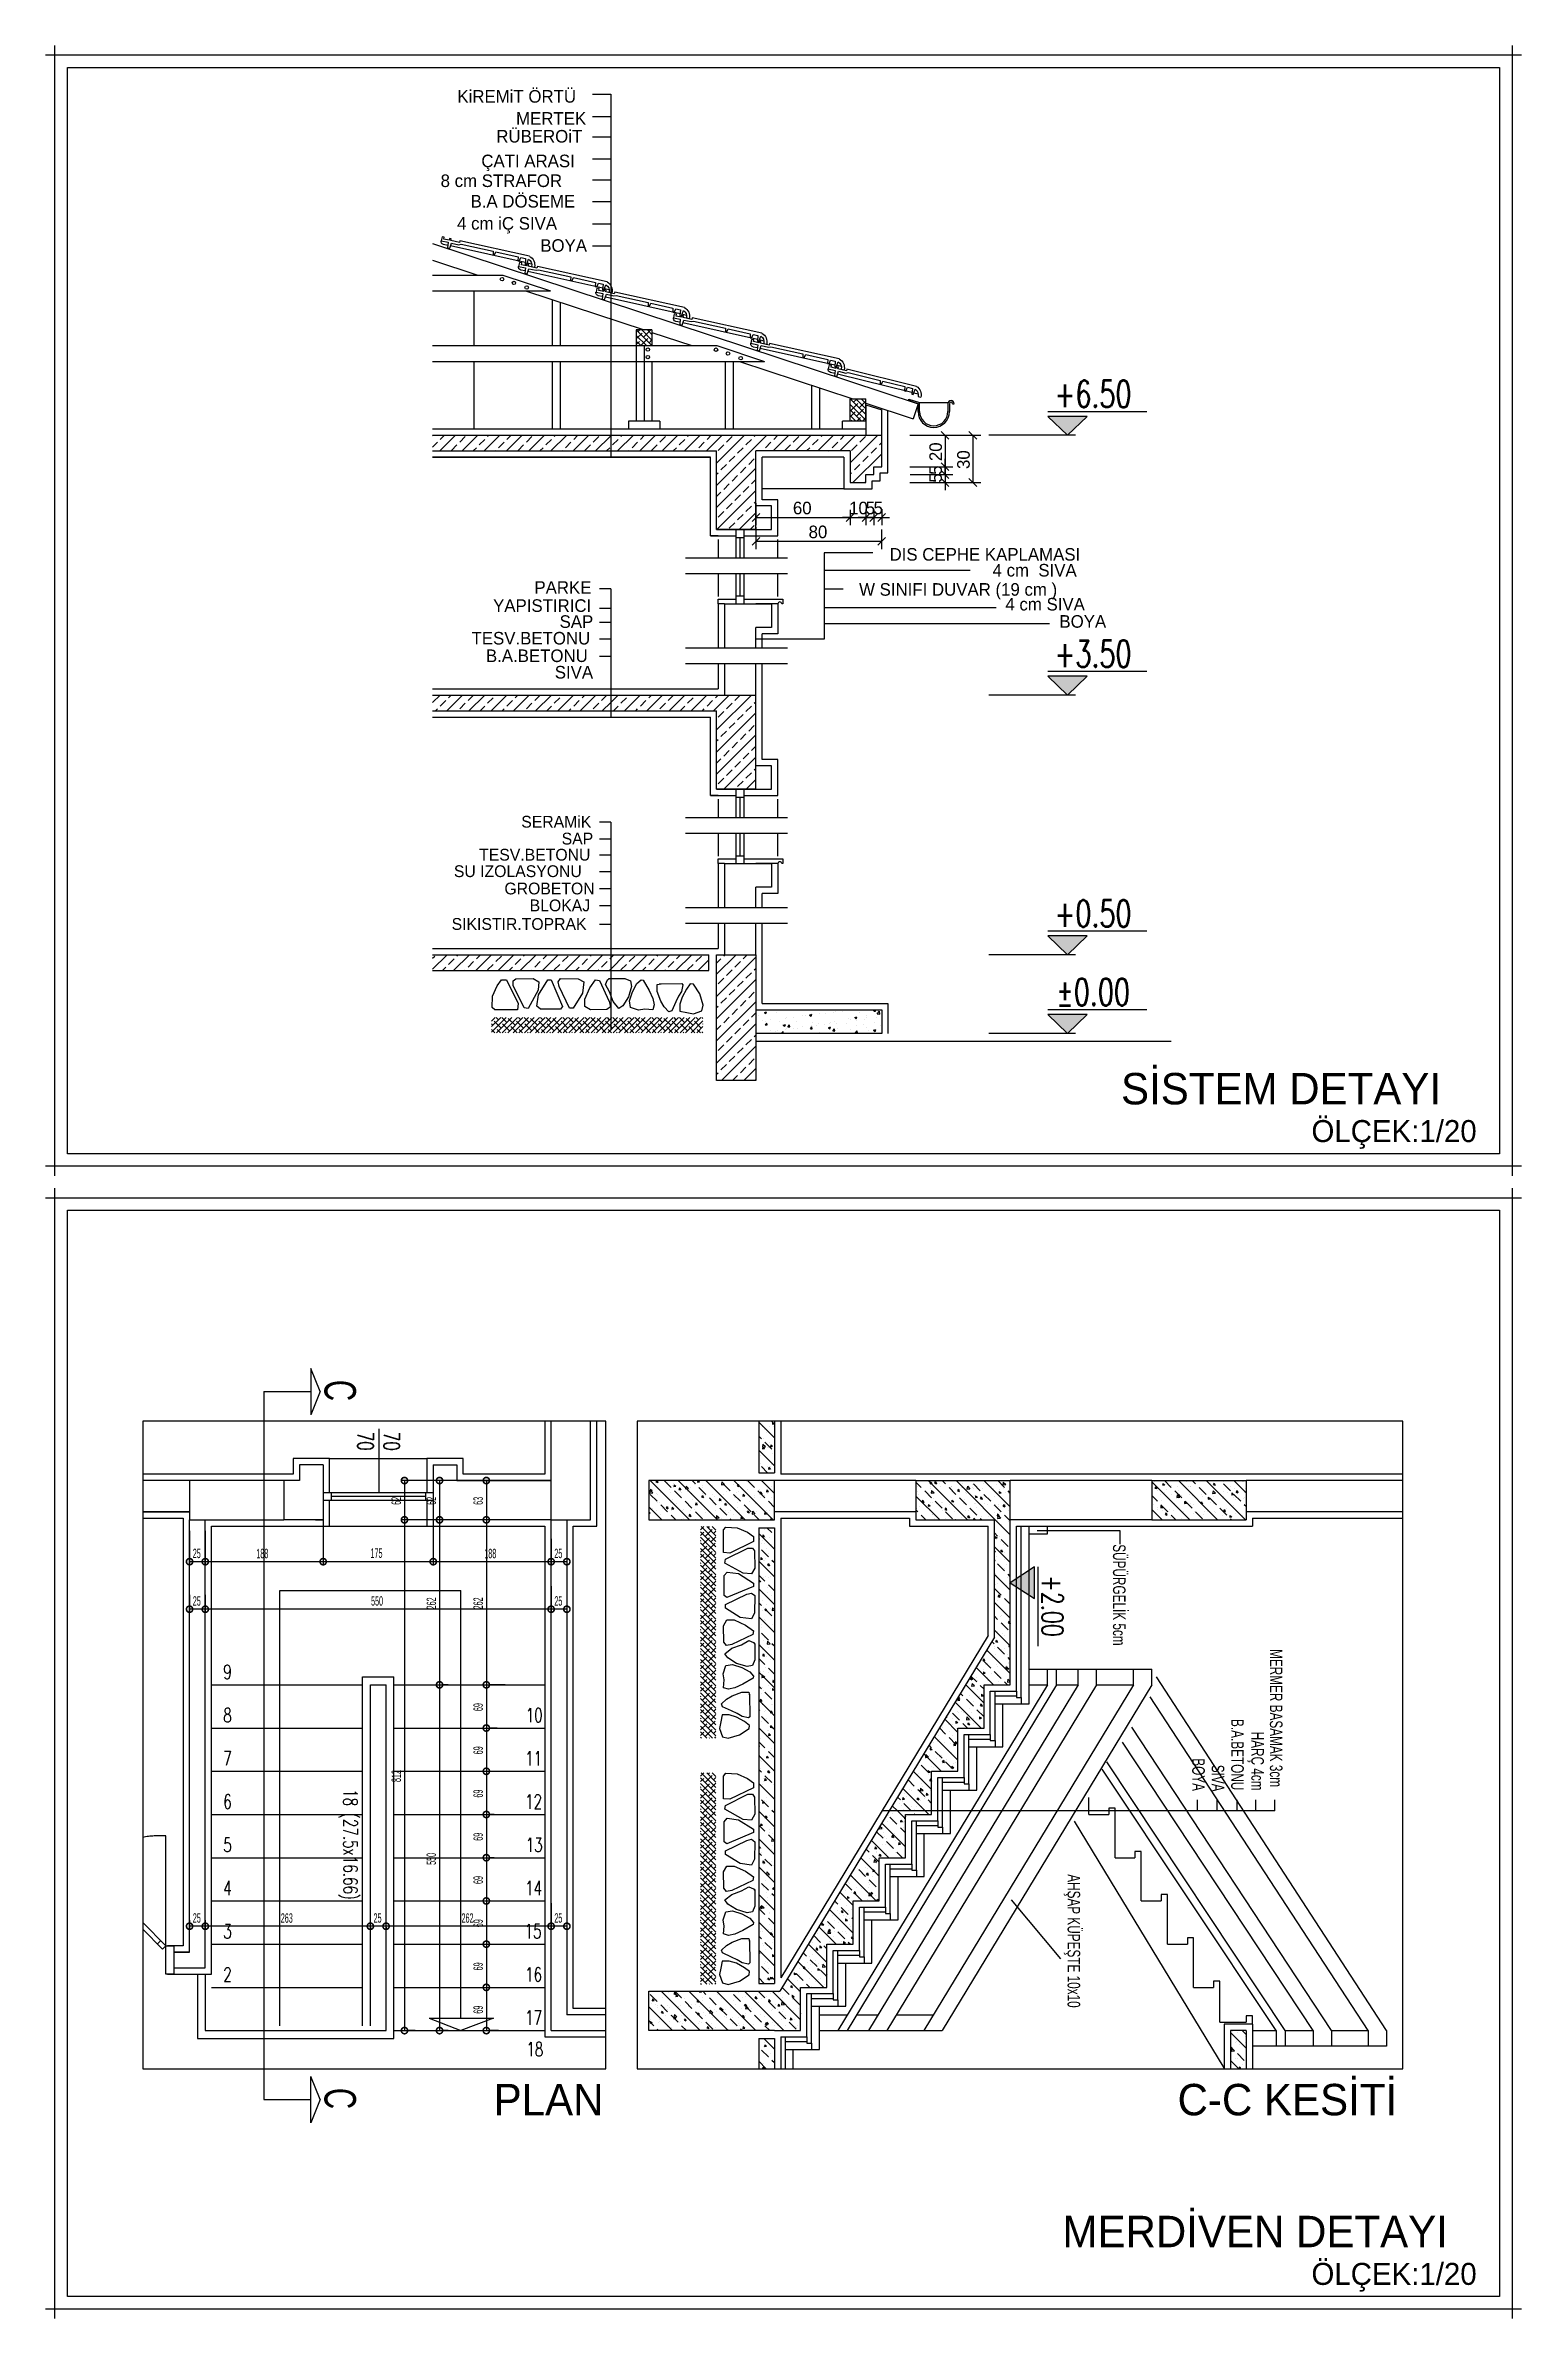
# Model space of a CAD drawing. Extents: x 3907.4 to 3911.57, y -3054.42 to -3053.7.
# Drawn here: x 3911.099 to 3911.568, y -3054.42 to -3053.696 of the extents above; entities that cross this region are included whole.
import ezdxf
from ezdxf.enums import TextEntityAlignment as Align

# ---------------------------------------------------------------- set-up
doc = ezdxf.new("R2010")
doc.units = 0
doc.header["$LTSCALE"] = 2
doc.header["$MEASUREMENT"] = 0
doc.linetypes.add('ACAD_ISO04W100', pattern=[30, 24, -3, 0, -3])
doc.linetypes.add('ACAD_ISO07W100', pattern=[3.5, 0.5, -3])
doc.layers.get('0').update_dxf_attribs({"linetype": 'CONTINUOUS'})
for name, color, linetype in [('BLK-DOG', 2, 'CONTINUOUS'), ('DOĞRAMA', 2, 'CONTINUOUS'), ('DUVAR', 7, 'CONTINUOUS'), ('KİREMİT', 9, 'CONTINUOUS'), ('KOLON', 3, 'CONTINUOUS'), ('MB', 11, 'CONTINUOUS'), ('OLÇÜ', 6, 'CONTINUOUS'), ('SıVA', 6, 'CONTINUOUS'), ('TARAMA', 9, 'CONTINUOUS'), ('TEXT', 11, 'CONTINUOUS')]:
    doc.layers.add(name, color=color, linetype=linetype)
doc.styles.add('İSİM', font='comicbd.ttf')
doc.styles.add('KAPı-PEN', font='simplex.shx', dxfattribs={"width": 0.7, "height": 10})
doc.styles.add('MAHAL', font='stylu.ttf', dxfattribs={"width": 0.7, "height": 20})
doc.styles.add('ÖLÇÜ', font='stylu.ttf', dxfattribs={"width": 0.5})

msp = doc.modelspace()

# ---------------------------------------------------------------- texts
at = {"layer": 'DOĞRAMA', "style": 'KAPı-PEN', "width": 0.7}
for p in [(3911.1981, -3054.13755), (3911.20643, -3054.13759)]:
    msp.add_text('70', height=0.005, rotation=270, dxfattribs=at).set_placement(p)
at = {"layer": 'DUVAR', "color": 7, "style": 'MAHAL', "width": 0.7}
msp.add_text('C', height=0.01, rotation=270, dxfattribs=at).set_placement((3911.18755, -3054.12103))
at = {"layer": 'DUVAR', "color": 7, "ltscale": 0.5, "style": 'MAHAL', "width": 0.7}
msp.add_text('C', height=0.01, rotation=270, dxfattribs=at).set_placement((3911.18755, -3054.3463))
at = {"layer": 'MB', "color": 6, "style": 'KAPı-PEN', "width": 0.7}
for s, p in [('9', (3911.15536, -3054.21622)), ('8', (3911.15536, -3054.22997)), ('10', (3911.25154, -3054.22997)), ('7', (3911.15536, -3054.24372)), ('11', (3911.25135, -3054.24372)), ('6', (3911.15536, -3054.25747)), ('12', (3911.25135, -3054.25747)), ('5', (3911.15536, -3054.27122)), ('13', (3911.25154, -3054.27122)), ('4', (3911.15536, -3054.28497)), ('14', (3911.25135, -3054.28497)), ('3', (3911.15536, -3054.29872)), ('15', (3911.25117, -3054.29872)), ('2', (3911.15536, -3054.31247)), ('16', (3911.25135, -3054.31247)), ('17', (3911.25135, -3054.32622)), ('18', (3911.25176, -3054.33625))]:
    msp.add_text(s, height=0.0045, dxfattribs=at).set_placement(p)
msp.add_text('18 (27.5x16.66)', height=0.0045, rotation=270, dxfattribs=at).set_placement((3911.19356, -3054.25128))
at = {"layer": 'MB', "style": 'İSİM'}
for s, p in [('PLAN', (3911.24135, -3054.35503)), ('C-C KESİTİ', (3911.45889, -3054.35503))]:
    msp.add_text(s, height=0.01, dxfattribs=at).set_placement(p)
at = {"layer": 'OLÇÜ', "color": 62, "style": 'ÖLÇÜ', "width": 0.5}
for s, p in [('62', (3911.21187, -3054.16079)), ('62', (3911.22303, -3054.16079)), ('63', (3911.23792, -3054.16079)), ('262', (3911.22303, -3054.19406)), ('262', (3911.23792, -3054.19406)), ('69', (3911.23792, -3054.22643)), ('69', (3911.23792, -3054.24018)), ('812', (3911.21188, -3054.249)), ('69', (3911.23792, -3054.25393)), ('69', (3911.23792, -3054.26768)), ('550', (3911.223, -3054.27535)), ('69', (3911.23792, -3054.28143)), ('69', (3911.23792, -3054.29518)), ('69', (3911.23792, -3054.30893)), ('69', (3911.23792, -3054.32268))]:
    msp.add_text(s, height=0.003, rotation=90, dxfattribs=at).set_placement(p)
for s, p in [('25', (3911.14566, -3054.17775)), ('188', (3911.16588, -3054.17778)), ('175', (3911.20219, -3054.17767)), ('188', (3911.23838, -3054.17778)), ('25', (3911.26066, -3054.17775)), ('25', (3911.14566, -3054.19288)), ('550', (3911.20236, -3054.19287)), ('25', (3911.26066, -3054.19288)), ('25', (3911.14566, -3054.29374)), ('263', (3911.17365, -3054.29376)), ('25', (3911.20316, -3054.29374)), ('262', (3911.23114, -3054.29376)), ('25', (3911.26066, -3054.29374))]:
    msp.add_text(s, height=0.003, dxfattribs=at).set_placement(p)
at = {"layer": 'TARAMA', "style": 'ÖLÇÜ'}
for s, p in [('20', (3911.38393, -3053.82873)), ('30', (3911.39278, -3053.83123)), ('5', (3911.38393, -3053.83308)), ('5', (3911.38393, -3053.83558))]:
    msp.add_text(s, height=0.004, rotation=90, dxfattribs=at).set_placement(p)
for s, p in [('60', (3911.33654, -3053.84564)), ('10', (3911.35442, -3053.84564)), ('5', (3911.35969, -3053.84564)), ('5', (3911.36219, -3053.84564)), ('80', (3911.34153, -3053.85324))]:
    msp.add_text(s, height=0.004, dxfattribs=at).set_placement(p)
at = {"layer": 'TEXT', "color": 3, "style": 'ÖLÇÜ'}
for s, height, p in [('KiREMiT ÖRTÜ', 0.004, (3911.22982, -3053.71468)), ('MERTEK', 0.004, (3911.24849, -3053.72169)), ('RÜBEROiT', 0.004, (3911.2422, -3053.72737)), ('ÇATI ARASI', 0.004, (3911.23744, -3053.73522)), ('8 cm STRAFOR', 0.004, (3911.22449, -3053.74152)), ('B.A DÖSEME', 0.004, (3911.23401, -3053.74805)), ('4 cm iÇ SIVA', 0.004, (3911.22972, -3053.75508)), ('BOYA', 0.004, (3911.25619, -3053.76213)), ('DIS CEPHE KAPLAMASI', 0.004, (3911.36728, -3053.86039)), ('4 cm  SIVA', 0.004, (3911.40005, -3053.86544)), ('PARKE', 0.004, (3911.25433, -3053.87093)), ('W SINIFI DUVAR (19 cm )', 0.004, (3911.35759, -3053.87155)), ('YAPISTIRICI', 0.004, (3911.24118, -3053.87669)), ('SAP', 0.004, (3911.26233, -3053.88178)), ('4 cm SIVA', 0.004, (3911.40413, -3053.87625)), ('BOYA', 0.004, (3911.42131, -3053.88173)), ('TESV.BETONU', 0.004, (3911.23433, -3053.88707)), ('B.A.BETONU', 0.004, (3911.2389, -3053.89265)), ('SIVA', 0.004, (3911.2608, -3053.89789)), ('SERAMiK', 0.00375, (3911.25014, -3053.94534)), ('SAP', 0.00375, (3911.26299, -3053.9507)), ('SU IZOLASYONU', 0.00375, (3911.22871, -3053.96107)), ('TESV.BETONU', 0.00375, (3911.23674, -3053.95583)), ('GROBETON', 0.00375, (3911.24478, -3053.96658)), ('BLOKAJ', 0.00375, (3911.25282, -3053.97195)), ('SIKISTIR.TOPRAK', 0.00375, (3911.22799, -3053.97786))]:
    msp.add_text(s, height=height, dxfattribs=at).set_placement(p)
at = {"layer": 'TEXT', "style": 'İSİM'}
for s, height, p in [('SİSTEM DETAYI', 0.01, (3911.4409, -3054.03339)), ('ÖLÇEK:1/20', 0.007, (3911.50147, -3054.04538)), ('MERDİVEN DETAYI', 0.01, (3911.42227, -3054.397)), ('ÖLÇEK:1/20', 0.007, (3911.50147, -3054.40898))]:
    msp.add_text(s, height=height, dxfattribs=at).set_placement(p)
at = {"layer": 'TEXT', "color": 3, "style": 'MAHAL', "width": 0.7}
for s, p in [('SÜPÜRGELİK 5cm', (3911.43834, -3054.17334)), ('MERMER BASAMAK 3cm', (3911.48825, -3054.2067)), ('B.A.BETONU', (3911.47594, -3054.22894)), ('HARÇ 4cm', (3911.48234, -3054.23298)), ('BOYA', (3911.46354, -3054.24144)), ('SIVA', (3911.46974, -3054.2435)), ('AHŞAP KÜPEŞTE 10x10', (3911.4239, -3054.27833))]:
    msp.add_text(s, height=0.004, rotation=270, dxfattribs=at).set_placement(p)
at = {"layer": 'TEXT', "color": 3, "style": 'KAPı-PEN', "width": 0.7}
for tag, text, p in [('+6.50', '+6.50', (3911.432, -3053.8116)), ('+3.50', '+3.50', (3911.432, -3053.89425)), ('+0.50', '+0.50', (3911.432, -3053.9769)), ('±0.00', '±0.00', (3911.432, -3054.0019))]:
    msp.add_attdef(tag, text=text, height=0.0085, dxfattribs=at).set_placement(p, align=Align.CENTER)
msp.add_attdef('+2.00', text='+3.50', height=0.0068, rotation=270, dxfattribs=at).set_placement((3911.4157, -3054.19296), align=Align.CENTER)

# ---------------------------------------------------------------- hatches: boundary and pattern name
at = {"layer": 'TEXT'}
for points in [[(3911.41764, -3053.8145), (3911.43014, -3053.8145), (3911.42389, -3053.8205)], [(3911.41764, -3053.89715), (3911.43014, -3053.89715), (3911.42389, -3053.90315)], [(3911.41764, -3053.9798), (3911.43014, -3053.9798), (3911.42389, -3053.9858)], [(3911.41764, -3054.0048), (3911.43014, -3054.0048), (3911.42389, -3054.0108)], [(3911.41338, -3054.19057), (3911.41338, -3054.18057), (3911.40567, -3054.18557)]]:
    msp.add_hatch(color=3, dxfattribs=at).paths.add_polyline_path(points)

# ---------------------------------------------------------------- linework, layer by layer
at = {"color": 0, "linetype": 'ByBlock'}
for p, q in [((3911.38618, -3053.82175), (3911.38368, -3053.81925)), ((3911.39503, -3053.82175), (3911.39253, -3053.81925)), ((3911.38368, -3053.82925), (3911.38618, -3053.83175)), ((3911.38368, -3053.82925), (3911.38618, -3053.83175)), ((3911.38618, -3053.83425), (3911.38368, -3053.83175)), ((3911.38368, -3053.83175), (3911.38618, -3053.83425)), ((3911.38618, -3053.83675), (3911.38368, -3053.83425)), ((3911.39253, -3053.83425), (3911.39503, -3053.83675)), ((3911.32603, -3053.84539), (3911.32353, -3053.84789)), ((3911.35353, -3053.84789), (3911.35603, -3053.84539)), ((3911.35353, -3053.84789), (3911.35603, -3053.84539)), ((3911.36103, -3053.84539), (3911.35853, -3053.84789)), ((3911.35853, -3053.84789), (3911.36103, -3053.84539)), ((3911.36353, -3053.84539), (3911.36103, -3053.84789)), ((3911.36103, -3053.84789), (3911.36353, -3053.84539)), ((3911.36603, -3053.84539), (3911.36353, -3053.84789)), ((3911.32603, -3053.85299), (3911.32353, -3053.85549)), ((3911.36351, -3053.85549), (3911.36601, -3053.85299))]:
    msp.add_line(p, q, dxfattribs=at)
at = {"color": 0, "linetype": 'ByBlock', "const_width": 0.002}
for points in [[(3911.21299, -3054.15332, 1), (3911.21299, -3054.15282, 1)], [(3911.22414, -3054.15332, 1), (3911.22414, -3054.15282, 1)], [(3911.23903, -3054.15332, 1), (3911.23903, -3054.15282, 1)], [(3911.21299, -3054.16532, 1), (3911.21299, -3054.16582, 1)], [(3911.21299, -3054.16582, 1), (3911.21299, -3054.16532, 1)], [(3911.22414, -3054.16532, 1), (3911.22414, -3054.16582, 1)], [(3911.22414, -3054.16582, 1), (3911.22414, -3054.16532, 1)], [(3911.23903, -3054.16532, 1), (3911.23903, -3054.16582, 1)], [(3911.23903, -3054.16582, 1), (3911.23903, -3054.16532, 1)], [(3911.14489, -3054.17888, 1), (3911.14439, -3054.17888, 1)], [(3911.14939, -3054.17888, 1), (3911.14989, -3054.17888, 1)], [(3911.14989, -3054.17888, 1), (3911.14939, -3054.17888, 1)], [(3911.18689, -3054.17888, 1), (3911.18739, -3054.17888, 1)], [(3911.18739, -3054.17888, 1), (3911.18689, -3054.17888, 1)], [(3911.22189, -3054.17888, 1), (3911.22239, -3054.17888, 1)], [(3911.22239, -3054.17888, 1), (3911.22189, -3054.17888, 1)], [(3911.25939, -3054.17888, 1), (3911.25989, -3054.17888, 1)], [(3911.25989, -3054.17888, 1), (3911.25939, -3054.17888, 1)], [(3911.26439, -3054.17888, 1), (3911.26489, -3054.17888, 1)], [(3911.14489, -3054.19401, 1), (3911.14439, -3054.19401, 1)], [(3911.14939, -3054.19401, 1), (3911.14989, -3054.19401, 1)], [(3911.14989, -3054.19401, 1), (3911.14939, -3054.19401, 1)], [(3911.25939, -3054.19401, 1), (3911.25989, -3054.19401, 1)], [(3911.25989, -3054.19401, 1), (3911.25939, -3054.19401, 1)], [(3911.26439, -3054.19401, 1), (3911.26489, -3054.19401, 1)], [(3911.22414, -3054.21832, 1), (3911.22414, -3054.21782, 1)], [(3911.22414, -3054.21782, 1), (3911.22414, -3054.21832, 1)], [(3911.23903, -3054.21832, 1), (3911.23903, -3054.21782, 1)], [(3911.23903, -3054.21782, 1), (3911.23903, -3054.21832, 1)], [(3911.23903, -3054.23157, 1), (3911.23903, -3054.23207, 1)], [(3911.23903, -3054.23207, 1), (3911.23903, -3054.23157, 1)], [(3911.23903, -3054.24532, 1), (3911.23903, -3054.24582, 1)], [(3911.23903, -3054.24582, 1), (3911.23903, -3054.24532, 1)], [(3911.23903, -3054.25957, 1), (3911.23903, -3054.25907, 1)], [(3911.23903, -3054.25907, 1), (3911.23903, -3054.25957, 1)], [(3911.23903, -3054.27282, 1), (3911.23903, -3054.27332, 1)], [(3911.23903, -3054.27332, 1), (3911.23903, -3054.27282, 1)], [(3911.23903, -3054.28657, 1), (3911.23903, -3054.28707, 1)], [(3911.23903, -3054.28707, 1), (3911.23903, -3054.28657, 1)], [(3911.14489, -3054.29487, 1), (3911.14439, -3054.29487, 1)], [(3911.14939, -3054.29487, 1), (3911.14989, -3054.29487, 1)], [(3911.14989, -3054.29487, 1), (3911.14939, -3054.29487, 1)], [(3911.20239, -3054.29487, 1), (3911.20189, -3054.29487, 1)], [(3911.20189, -3054.29487, 1), (3911.20239, -3054.29487, 1)], [(3911.20689, -3054.29487, 1), (3911.20739, -3054.29487, 1)], [(3911.20739, -3054.29487, 1), (3911.20689, -3054.29487, 1)], [(3911.25939, -3054.29487, 1), (3911.25989, -3054.29487, 1)], [(3911.25989, -3054.29487, 1), (3911.25939, -3054.29487, 1)], [(3911.26439, -3054.29487, 1), (3911.26489, -3054.29487, 1)], [(3911.23903, -3054.30082, 1), (3911.23903, -3054.30032, 1)], [(3911.23903, -3054.30032, 1), (3911.23903, -3054.30082, 1)], [(3911.23903, -3054.31457, 1), (3911.23903, -3054.31407, 1)], [(3911.23903, -3054.31407, 1), (3911.23903, -3054.31457, 1)], [(3911.21299, -3054.32782, 1), (3911.21299, -3054.32832, 1)], [(3911.22414, -3054.32782, 1), (3911.22414, -3054.32832, 1)], [(3911.23903, -3054.32782, 1), (3911.23903, -3054.32832, 1)]]:
    msp.add_lwpolyline(points, format="xyb", close=True, dxfattribs=at)
at = {"layer": 'BLK-DOG'}
for p, q in [((3911.4175, -3054.21807), (3911.35083, -3054.32807)), ((3911.42042, -3054.21807), (3911.35376, -3054.32807)), ((3911.42728, -3054.21807), (3911.36061, -3054.32807)), ((3911.43313, -3054.21807), (3911.36646, -3054.32807)), ((3911.44482, -3054.21807), (3911.37815, -3054.32807)), ((3911.45067, -3054.21807), (3911.384, -3054.32807)), ((3911.41167, -3054.21307), (3911.45067, -3054.21307)), ((3911.41167, -3054.21307), (3911.45067, -3054.21307)), ((3911.41167, -3054.21807), (3911.4175, -3054.21807)), ((3911.4175, -3054.21807), (3911.4175, -3054.21307)), ((3911.42042, -3054.21807), (3911.42042, -3054.21307)), ((3911.42042, -3054.21807), (3911.42728, -3054.21807)), ((3911.42728, -3054.21807), (3911.42728, -3054.21307)), ((3911.43313, -3054.21807), (3911.43313, -3054.21307)), ((3911.43313, -3054.21807), (3911.44482, -3054.21807)), ((3911.44482, -3054.21807), (3911.44482, -3054.21307)), ((3911.45067, -3054.21807), (3911.45067, -3054.21307)), ((3911.52536, -3054.32807), (3911.45217, -3054.21554)), ((3911.51952, -3054.32807), (3911.45014, -3054.22184)), ((3911.50782, -3054.32807), (3911.44429, -3054.23149)), ((3911.50198, -3054.32807), (3911.44137, -3054.23631)), ((3911.49021, -3054.32807), (3911.4349, -3054.24493)), ((3911.49314, -3054.32807), (3911.43637, -3054.24251)), ((3911.345, -3054.32307), (3911.35386, -3054.32307)), ((3911.35679, -3054.32307), (3911.36364, -3054.32307)), ((3911.36949, -3054.32307), (3911.38118, -3054.32307)), ((3911.345, -3054.32807), (3911.384, -3054.32807)), ((3911.48267, -3054.32807), (3911.49021, -3054.32807)), ((3911.52536, -3054.33307), (3911.48267, -3054.33307)), ((3911.49021, -3054.32807), (3911.49021, -3054.33307)), ((3911.49314, -3054.32807), (3911.50198, -3054.32807)), ((3911.49314, -3054.32807), (3911.49314, -3054.33307)), ((3911.50198, -3054.32807), (3911.50198, -3054.33307)), ((3911.50782, -3054.32807), (3911.51952, -3054.32807)), ((3911.50782, -3054.32807), (3911.50782, -3054.33307)), ((3911.51952, -3054.32807), (3911.51952, -3054.33307)), ((3911.52536, -3054.32807), (3911.52536, -3054.33307))]:
    msp.add_line(p, q, dxfattribs=at)
at = {"layer": 'DOĞRAMA', "color": 1}
for p, q in [((3911.31853, -3053.85949), (3911.31853, -3053.8505)), ((3911.31853, -3053.853), (3911.32103, -3053.853)), ((3911.31978, -3053.85949), (3911.31978, -3053.853)), ((3911.32103, -3053.85949), (3911.32103, -3053.8505)), ((3911.31853, -3053.87414), (3911.31853, -3053.86449)), ((3911.31978, -3053.87164), (3911.31978, -3053.86449)), ((3911.32103, -3053.87414), (3911.32103, -3053.86449)), ((3911.31853, -3053.87164), (3911.32103, -3053.87164)), ((3911.31853, -3053.94215), (3911.31853, -3053.93315)), ((3911.31853, -3053.93565), (3911.32103, -3053.93565)), ((3911.31978, -3053.94215), (3911.31978, -3053.93565)), ((3911.32103, -3053.94215), (3911.32103, -3053.93315)), ((3911.31853, -3053.95679), (3911.31853, -3053.94715)), ((3911.31978, -3053.95429), (3911.31978, -3053.94715)), ((3911.32103, -3053.95679), (3911.32103, -3053.94715)), ((3911.31853, -3053.95429), (3911.32103, -3053.95429))]:
    msp.add_line(p, q, dxfattribs=at)
at = {"layer": 'DOĞRAMA'}
for p, q in [((3911.20491, -3054.15682), (3911.20491, -3054.13658)), ((3911.18914, -3054.14607), (3911.22014, -3054.14607)), ((3911.18714, -3054.15682), (3911.22214, -3054.15682)), ((3911.18714, -3054.15932), (3911.22214, -3054.15932)), ((3911.18964, -3054.15682), (3911.18964, -3054.15932)), ((3911.18964, -3054.15682), (3911.18964, -3054.15932)), ((3911.18964, -3054.15807), (3911.21964, -3054.15807)), ((3911.21964, -3054.15682), (3911.21964, -3054.15932)), ((3911.18914, -3054.16757), (3911.22014, -3054.16757)), ((3911.13714, -3054.30107), (3911.12973, -3054.29366)), ((3911.13608, -3054.30213), (3911.12973, -3054.29578)), ((3911.13553, -3054.29946), (3911.13447, -3054.30052)), ((3911.13714, -3054.30107), (3911.13608, -3054.30213)), ((3911.13714, -3054.30107), (3911.13964, -3054.30107)), ((3911.13714, -3054.31007), (3911.13714, -3054.30107)), ((3911.13964, -3054.30107), (3911.13964, -3054.31007)), ((3911.13964, -3054.31007), (3911.13714, -3054.31007))]:
    msp.add_line(p, q, dxfattribs=at)
at = {"layer": 'DOĞRAMA', "linetype": 'ACAD_ISO07W100'}
msp.add_line((3911.13714, -3054.30107), (3911.13714, -3054.26609), dxfattribs=at)
msp.add_arc((3911.13564, -3054.29959), 0.03353, 87.43615, 100.14362, dxfattribs=at)
at = {"layer": 'DUVAR', "color": 2}
for p, q in [((3911.22194, -3053.75953), (3911.37634, -3053.81048)), ((3911.22194, -3053.7648), (3911.23629, -3053.76953)), ((3911.22194, -3053.76953), (3911.24427, -3053.76953)), ((3911.24427, -3053.76953), (3911.25942, -3053.77453)), ((3911.24427, -3053.76953), (3911.25942, -3053.77453)), ((3911.22194, -3053.77453), (3911.25942, -3053.77453)), ((3911.25144, -3053.77453), (3911.28921, -3053.78699)), ((3911.28671, -3053.78699), (3911.28671, -3053.79199)), ((3911.29171, -3053.78699), (3911.28671, -3053.78699)), ((3911.29171, -3053.78699), (3911.29171, -3053.79199)), ((3911.29171, -3053.78699), (3911.29171, -3053.79199)), ((3911.29171, -3053.78782), (3911.30436, -3053.79199)), ((3911.22194, -3053.79199), (3911.31234, -3053.79199)), ((3911.22194, -3053.79699), (3911.32749, -3053.79699)), ((3911.28671, -3053.79199), (3911.28671, -3053.816)), ((3911.28671, -3053.79199), (3911.29171, -3053.79199)), ((3911.28921, -3053.79199), (3911.28921, -3053.816)), ((3911.29171, -3053.79699), (3911.29171, -3053.816)), ((3911.31234, -3053.79199), (3911.32749, -3053.79699)), ((3911.31234, -3053.79199), (3911.32749, -3053.79699)), ((3911.31951, -3053.79699), (3911.35561, -3053.80891)), ((3911.35478, -3053.80891), (3911.35978, -3053.80891)), ((3911.35478, -3053.816), (3911.35478, -3053.80891)), ((3911.35478, -3053.80891), (3911.35978, -3053.80891)), ((3911.35478, -3053.816), (3911.35478, -3053.80891)), ((3911.35978, -3053.816), (3911.35978, -3053.80891)), ((3911.35978, -3053.816), (3911.35978, -3053.80891)), ((3911.35978, -3053.81028), (3911.37478, -3053.81523)), ((3911.35978, -3053.81028), (3911.37478, -3053.81523)), ((3911.35978, -3053.81028), (3911.37478, -3053.81523)), ((3911.35978, -3053.81028), (3911.37478, -3053.81523)), ((3911.37634, -3053.81048), (3911.37478, -3053.81523)), ((3911.37634, -3053.81048), (3911.37478, -3053.81523)), ((3911.29421, -3053.816), (3911.28421, -3053.816)), ((3911.28421, -3053.816), (3911.28421, -3053.8185)), ((3911.29421, -3053.816), (3911.29421, -3053.8185)), ((3911.35978, -3053.816), (3911.35228, -3053.816)), ((3911.35228, -3053.8185), (3911.35228, -3053.816)), ((3911.35978, -3053.816), (3911.35228, -3053.816)), ((3911.35228, -3053.8185), (3911.35228, -3053.816)), ((3911.41167, -3054.22407), (3911.41167, -3054.16757)), ((3911.40083, -3054.22407), (3911.41167, -3054.22407)), ((3911.40333, -3054.23782), (3911.40333, -3054.22407)), ((3911.40917, -3054.22207), (3911.40917, -3054.22407)), ((3911.40917, -3054.22207), (3911.40917, -3054.22407)), ((3911.3925, -3054.23782), (3911.40333, -3054.23782)), ((3911.395, -3054.25157), (3911.395, -3054.23782)), ((3911.40083, -3054.23582), (3911.40083, -3054.23782)), ((3911.40083, -3054.23582), (3911.40083, -3054.23782)), ((3911.38417, -3054.25157), (3911.395, -3054.25157)), ((3911.38667, -3054.26532), (3911.38667, -3054.25157)), ((3911.3925, -3054.24957), (3911.3925, -3054.25157)), ((3911.3925, -3054.24957), (3911.3925, -3054.25157)), ((3911.43067, -3054.25932), (3911.43067, -3054.25396)), ((3911.47367, -3054.33992), (3911.42612, -3054.26146)), ((3911.43067, -3054.25932), (3911.437, -3054.25932)), ((3911.439, -3054.25732), (3911.437, -3054.25732)), ((3911.437, -3054.25732), (3911.437, -3054.25932)), ((3911.439, -3054.25932), (3911.439, -3054.25732)), ((3911.439, -3054.27307), (3911.439, -3054.25932)), ((3911.37583, -3054.26532), (3911.38667, -3054.26532)), ((3911.37833, -3054.27907), (3911.37833, -3054.26532)), ((3911.38417, -3054.26332), (3911.38417, -3054.26532)), ((3911.38417, -3054.26332), (3911.38417, -3054.26532)), ((3911.439, -3054.27307), (3911.44533, -3054.27307)), ((3911.44733, -3054.27107), (3911.44533, -3054.27107)), ((3911.44533, -3054.27107), (3911.44533, -3054.27307)), ((3911.44733, -3054.27307), (3911.44733, -3054.27107)), ((3911.44733, -3054.28682), (3911.44733, -3054.27307)), ((3911.3675, -3054.27907), (3911.37833, -3054.27907)), ((3911.37, -3054.29282), (3911.37, -3054.27907)), ((3911.37583, -3054.27707), (3911.37583, -3054.27907)), ((3911.37583, -3054.27707), (3911.37583, -3054.27907)), ((3911.3675, -3054.29082), (3911.3675, -3054.29282)), ((3911.3675, -3054.29082), (3911.3675, -3054.29282)), ((3911.44733, -3054.28682), (3911.45367, -3054.28682)), ((3911.45567, -3054.28482), (3911.45367, -3054.28482)), ((3911.45367, -3054.28482), (3911.45367, -3054.28682)), ((3911.45567, -3054.28682), (3911.45567, -3054.28482)), ((3911.45567, -3054.30057), (3911.45567, -3054.28682)), ((3911.35917, -3054.29282), (3911.37, -3054.29282)), ((3911.36167, -3054.30657), (3911.36167, -3054.29282)), ((3911.35917, -3054.30457), (3911.35917, -3054.30657)), ((3911.35917, -3054.30457), (3911.35917, -3054.30657)), ((3911.45567, -3054.30057), (3911.462, -3054.30057)), ((3911.464, -3054.29857), (3911.462, -3054.29857)), ((3911.462, -3054.29857), (3911.462, -3054.30057)), ((3911.464, -3054.30057), (3911.464, -3054.29857)), ((3911.464, -3054.31432), (3911.464, -3054.30057)), ((3911.35083, -3054.30657), (3911.36167, -3054.30657)), ((3911.35333, -3054.32032), (3911.35333, -3054.30657)), ((3911.47233, -3054.31232), (3911.47033, -3054.31232)), ((3911.47033, -3054.31232), (3911.47033, -3054.31432)), ((3911.47233, -3054.32542), (3911.47233, -3054.31232)), ((3911.35083, -3054.31832), (3911.35083, -3054.32032)), ((3911.35083, -3054.31832), (3911.35083, -3054.32032)), ((3911.464, -3054.31432), (3911.47033, -3054.31432)), ((3911.3425, -3054.32032), (3911.35333, -3054.32032)), ((3911.345, -3054.33407), (3911.345, -3054.32032)), ((3911.47233, -3054.32542), (3911.48067, -3054.32542)), ((3911.48267, -3054.32342), (3911.48067, -3054.32342)), ((3911.48067, -3054.32342), (3911.48067, -3054.32542)), ((3911.48267, -3054.32607), (3911.48267, -3054.32342)), ((3911.33417, -3054.33407), (3911.345, -3054.33407)), ((3911.33667, -3054.34022), (3911.33667, -3054.33407)), ((3911.3425, -3054.33207), (3911.3425, -3054.33407)), ((3911.3425, -3054.33207), (3911.3425, -3054.33407))]:
    msp.add_line(p, q, dxfattribs=at)
at = {"layer": 'DUVAR'}
for p, q in [((3911.35978, -3053.81081), (3911.36478, -3053.81246)), ((3911.35978, -3053.81081), (3911.35978, -3053.8205)), ((3911.35978, -3053.81081), (3911.36478, -3053.81246)), ((3911.35978, -3053.81081), (3911.35978, -3053.8205)), ((3911.36478, -3053.8205), (3911.36478, -3053.81246)), ((3911.36478, -3053.8205), (3911.36478, -3053.81246)), ((3911.32978, -3053.843), (3911.32478, -3053.843)), ((3911.32978, -3053.8505), (3911.32978, -3053.843)), ((3911.32478, -3053.8505), (3911.32978, -3053.8505)), ((3911.31478, -3053.87414), (3911.32478, -3053.87414)), ((3911.31478, -3053.87414), (3911.31478, -3053.88809)), ((3911.32478, -3053.87414), (3911.32978, -3053.87414)), ((3911.32978, -3053.87414), (3911.32978, -3053.88164)), ((3911.32478, -3053.88809), (3911.32478, -3053.88164)), ((3911.32978, -3053.88164), (3911.32478, -3053.88164)), ((3911.31478, -3053.89309), (3911.31478, -3053.90315)), ((3911.32478, -3053.90315), (3911.32478, -3053.89309)), ((3911.32978, -3053.92565), (3911.32478, -3053.92565)), ((3911.32978, -3053.93315), (3911.32978, -3053.92565)), ((3911.32478, -3053.93315), (3911.32978, -3053.93315)), ((3911.31478, -3053.95679), (3911.32478, -3053.95679)), ((3911.31478, -3053.95679), (3911.31478, -3053.97074)), ((3911.32478, -3053.95679), (3911.32978, -3053.95679)), ((3911.32978, -3053.95679), (3911.32978, -3053.96429)), ((3911.32478, -3053.97074), (3911.32478, -3053.96429)), ((3911.32978, -3053.96429), (3911.32478, -3053.96429)), ((3911.31478, -3053.97574), (3911.31478, -3053.9858)), ((3911.32478, -3053.9858), (3911.32478, -3053.97574)), ((3911.32478, -3054.0033), (3911.36478, -3054.0033)), ((3911.36478, -3054.0033), (3911.36478, -3054.0108)), ((3911.14464, -3054.15307), (3911.12973, -3054.15307)), ((3911.17964, -3054.15307), (3911.17464, -3054.15307)), ((3911.18714, -3054.14807), (3911.17964, -3054.14807)), ((3911.17964, -3054.14807), (3911.17964, -3054.15307)), ((3911.18714, -3054.14807), (3911.18714, -3054.16557)), ((3911.22214, -3054.14807), (3911.22964, -3054.14807)), ((3911.22214, -3054.14807), (3911.22214, -3054.16557)), ((3911.22964, -3054.14807), (3911.22964, -3054.15307)), ((3911.25964, -3054.15307), (3911.22964, -3054.15307)), ((3911.22964, -3054.15307), (3911.25964, -3054.15307)), ((3911.37567, -3054.15307), (3911.33067, -3054.15307)), ((3911.45067, -3054.15307), (3911.40567, -3054.15307)), ((3911.53054, -3054.15307), (3911.48067, -3054.15307)), ((3911.12973, -3054.16307), (3911.14464, -3054.16307)), ((3911.14464, -3054.16307), (3911.12973, -3054.16307)), ((3911.14464, -3054.30307), (3911.14464, -3054.16557)), ((3911.14964, -3054.30807), (3911.14964, -3054.16557)), ((3911.18714, -3054.16557), (3911.17464, -3054.16557)), ((3911.18464, -3054.16557), (3911.18714, -3054.16557)), ((3911.25964, -3054.16557), (3911.22214, -3054.16557)), ((3911.25964, -3054.32807), (3911.25964, -3054.16557)), ((3911.26464, -3054.16557), (3911.26464, -3054.16807)), ((3911.37567, -3054.16307), (3911.33067, -3054.16307)), ((3911.45067, -3054.16557), (3911.40567, -3054.16557)), ((3911.53054, -3054.16307), (3911.48067, -3054.16307)), ((3911.26464, -3054.16807), (3911.26464, -3054.32307)), ((3911.26464, -3054.19807), (3911.26464, -3054.19807)), ((3911.13964, -3054.30307), (3911.14464, -3054.30307)), ((3911.14464, -3054.30307), (3911.13964, -3054.30307)), ((3911.13964, -3054.30307), (3911.13964, -3054.30807)), ((3911.13964, -3054.30307), (3911.13964, -3054.30807)), ((3911.13964, -3054.30307), (3911.13964, -3054.30807)), ((3911.13964, -3054.30807), (3911.14964, -3054.30807)), ((3911.27701, -3054.32307), (3911.26464, -3054.32307)), ((3911.25964, -3054.32807), (3911.27701, -3054.32807))]:
    msp.add_line(p, q, dxfattribs=at)
at = {"layer": 'DUVAR', "color": 4}
for p, q in [((3911.22194, -3053.8205), (3911.36478, -3053.8205)), ((3911.36478, -3053.8305), (3911.36478, -3053.8205)), ((3911.22194, -3053.8255), (3911.31228, -3053.8255)), ((3911.31228, -3053.8505), (3911.31228, -3053.8255)), ((3911.32478, -3053.8505), (3911.32478, -3053.8255)), ((3911.35478, -3053.8255), (3911.32478, -3053.8255)), ((3911.35478, -3053.8255), (3911.35478, -3053.8355)), ((3911.35978, -3053.8355), (3911.35978, -3053.833)), ((3911.35978, -3053.833), (3911.36228, -3053.833)), ((3911.36228, -3053.833), (3911.36228, -3053.8305)), ((3911.36228, -3053.8305), (3911.36478, -3053.8305)), ((3911.35478, -3053.8355), (3911.35978, -3053.8355)), ((3911.32478, -3053.8505), (3911.31228, -3053.8505)), ((3911.31228, -3053.8505), (3911.32478, -3053.8505)), ((3911.22194, -3053.90315), (3911.32478, -3053.90315)), ((3911.32478, -3053.93315), (3911.32478, -3053.90315)), ((3911.22194, -3053.90815), (3911.31228, -3053.90815)), ((3911.31228, -3053.93315), (3911.31228, -3053.90815)), ((3911.32478, -3053.93315), (3911.31228, -3053.93315)), ((3911.31228, -3053.93315), (3911.32478, -3053.93315)), ((3911.22194, -3053.9858), (3911.30978, -3053.9858)), ((3911.30978, -3053.9908), (3911.30978, -3053.9858)), ((3911.31228, -3053.9858), (3911.32478, -3053.9858)), ((3911.31228, -3054.0258), (3911.31228, -3053.9858)), ((3911.32478, -3053.9858), (3911.32478, -3054.0258)), ((3911.22194, -3053.9908), (3911.30978, -3053.9908)), ((3911.32478, -3054.0133), (3911.45684, -3054.0133)), ((3911.32478, -3054.0258), (3911.31228, -3054.0258)), ((3911.32567, -3054.13418), (3911.32567, -3054.15057)), ((3911.33067, -3054.13418), (3911.33067, -3054.15057)), ((3911.33067, -3054.15307), (3911.29067, -3054.15307)), ((3911.29067, -3054.15307), (3911.29067, -3054.16557)), ((3911.32567, -3054.15057), (3911.33067, -3054.15057)), ((3911.33067, -3054.16557), (3911.33067, -3054.15307)), ((3911.37567, -3054.15307), (3911.37567, -3054.16557)), ((3911.37567, -3054.15307), (3911.40567, -3054.15307)), ((3911.40567, -3054.21807), (3911.40567, -3054.15307)), ((3911.45067, -3054.15307), (3911.45067, -3054.16557)), ((3911.45067, -3054.15307), (3911.48067, -3054.15307)), ((3911.48067, -3054.15307), (3911.48067, -3054.16557)), ((3911.29067, -3054.16557), (3911.33067, -3054.16557)), ((3911.37567, -3054.16557), (3911.40067, -3054.16557)), ((3911.40067, -3054.20292), (3911.40067, -3054.16557)), ((3911.45067, -3054.16557), (3911.48067, -3054.16557)), ((3911.32567, -3054.16807), (3911.32567, -3054.31307)), ((3911.32567, -3054.16807), (3911.33067, -3054.16807)), ((3911.33067, -3054.16807), (3911.33067, -3054.31307)), ((3911.40067, -3054.20292), (3911.3324, -3054.31557)), ((3911.39733, -3054.23182), (3911.39733, -3054.21807)), ((3911.39733, -3054.21807), (3911.40567, -3054.21807)), ((3911.389, -3054.24557), (3911.389, -3054.23182)), ((3911.389, -3054.23182), (3911.39733, -3054.23182)), ((3911.38067, -3054.25932), (3911.38067, -3054.24557)), ((3911.38067, -3054.24557), (3911.389, -3054.24557)), ((3911.37233, -3054.27307), (3911.37233, -3054.25932)), ((3911.37233, -3054.25932), (3911.38067, -3054.25932)), ((3911.364, -3054.28682), (3911.364, -3054.27307)), ((3911.364, -3054.27307), (3911.37233, -3054.27307)), ((3911.35567, -3054.30057), (3911.35567, -3054.28682)), ((3911.35567, -3054.28682), (3911.364, -3054.28682)), ((3911.34733, -3054.31432), (3911.34733, -3054.30057)), ((3911.34733, -3054.30057), (3911.35567, -3054.30057)), ((3911.29067, -3054.32807), (3911.29067, -3054.31557)), ((3911.29067, -3054.31557), (3911.3324, -3054.31557)), ((3911.32567, -3054.31307), (3911.33067, -3054.31307)), ((3911.339, -3054.32807), (3911.339, -3054.31432)), ((3911.339, -3054.31432), (3911.34733, -3054.31432)), ((3911.33067, -3054.32807), (3911.29067, -3054.32807)), ((3911.32567, -3054.33057), (3911.32567, -3054.34022)), ((3911.32567, -3054.33057), (3911.33067, -3054.33057)), ((3911.33067, -3054.32807), (3911.339, -3054.32807)), ((3911.33067, -3054.33057), (3911.33067, -3054.34022)), ((3911.47567, -3054.32807), (3911.47567, -3054.34022)), ((3911.48067, -3054.32807), (3911.47567, -3054.32807)), ((3911.48067, -3054.32807), (3911.48067, -3054.34022))]:
    msp.add_line(p, q, dxfattribs=at)
at = {"layer": 'DUVAR', "color": 7}
for p, q in [((3911.18326, -3054.11741), (3911.18326, -3054.13213)), ((3911.18613, -3054.12477), (3911.18326, -3054.11741)), ((3911.18613, -3054.12477), (3911.18326, -3054.13213))]:
    msp.add_line(p, q, dxfattribs=at)
at = {"layer": 'DUVAR', "color": 7, "linetype": 'ACAD_ISO04W100', "ltscale": 0.5}
for p, q in [((3911.16826, -3054.12477), (3911.16826, -3054.35004)), ((3911.16826, -3054.12477), (3911.18326, -3054.12477)), ((3911.16826, -3054.35004), (3911.18326, -3054.35004))]:
    msp.add_line(p, q, dxfattribs=at)
at = {"layer": 'DUVAR', "color": 3}
for p, q in [((3911.40917, -3054.22207), (3911.40917, -3054.16757)), ((3911.40083, -3054.23582), (3911.40083, -3054.22007)), ((3911.40083, -3054.22157), (3911.40767, -3054.22157)), ((3911.40767, -3054.22007), (3911.40767, -3054.22207)), ((3911.40767, -3054.22007), (3911.40767, -3054.22207)), ((3911.40767, -3054.22207), (3911.40917, -3054.22207)), ((3911.40767, -3054.22207), (3911.40917, -3054.22207)), ((3911.3925, -3054.24957), (3911.3925, -3054.23382)), ((3911.3925, -3054.23532), (3911.39933, -3054.23532)), ((3911.39933, -3054.23382), (3911.39933, -3054.23582)), ((3911.39933, -3054.23382), (3911.39933, -3054.23582)), ((3911.39933, -3054.23582), (3911.40083, -3054.23582)), ((3911.39933, -3054.23582), (3911.40083, -3054.23582)), ((3911.38417, -3054.26332), (3911.38417, -3054.24757)), ((3911.391, -3054.24757), (3911.391, -3054.24957)), ((3911.391, -3054.24757), (3911.391, -3054.24957)), ((3911.38417, -3054.24907), (3911.391, -3054.24907)), ((3911.391, -3054.24957), (3911.3925, -3054.24957)), ((3911.391, -3054.24957), (3911.3925, -3054.24957)), ((3911.37583, -3054.27707), (3911.37583, -3054.26132)), ((3911.38267, -3054.26132), (3911.38267, -3054.26332)), ((3911.38267, -3054.26132), (3911.38267, -3054.26332)), ((3911.37583, -3054.26282), (3911.38267, -3054.26282)), ((3911.38267, -3054.26332), (3911.38417, -3054.26332)), ((3911.38267, -3054.26332), (3911.38417, -3054.26332)), ((3911.3675, -3054.29082), (3911.3675, -3054.27507)), ((3911.37433, -3054.27507), (3911.37433, -3054.27707)), ((3911.37433, -3054.27507), (3911.37433, -3054.27707)), ((3911.3675, -3054.27657), (3911.37433, -3054.27657)), ((3911.37433, -3054.27707), (3911.37583, -3054.27707)), ((3911.37433, -3054.27707), (3911.37583, -3054.27707)), ((3911.35917, -3054.30457), (3911.35917, -3054.28882)), ((3911.35917, -3054.29032), (3911.366, -3054.29032)), ((3911.366, -3054.28882), (3911.366, -3054.29082)), ((3911.366, -3054.28882), (3911.366, -3054.29082)), ((3911.366, -3054.29082), (3911.3675, -3054.29082)), ((3911.366, -3054.29082), (3911.3675, -3054.29082)), ((3911.35083, -3054.31832), (3911.35083, -3054.30257)), ((3911.35083, -3054.30407), (3911.35767, -3054.30407)), ((3911.35767, -3054.30257), (3911.35767, -3054.30457)), ((3911.35767, -3054.30257), (3911.35767, -3054.30457)), ((3911.35767, -3054.30457), (3911.35917, -3054.30457)), ((3911.35767, -3054.30457), (3911.35917, -3054.30457)), ((3911.3425, -3054.33207), (3911.3425, -3054.31632)), ((3911.3425, -3054.31782), (3911.34933, -3054.31782)), ((3911.34933, -3054.31632), (3911.34933, -3054.31832)), ((3911.34933, -3054.31632), (3911.34933, -3054.31832)), ((3911.34933, -3054.31832), (3911.35083, -3054.31832)), ((3911.34933, -3054.31832), (3911.35083, -3054.31832)), ((3911.33417, -3054.34022), (3911.33417, -3054.33007)), ((3911.33417, -3054.33157), (3911.341, -3054.33157)), ((3911.341, -3054.33007), (3911.341, -3054.33207)), ((3911.341, -3054.33007), (3911.341, -3054.33207)), ((3911.341, -3054.33207), (3911.3425, -3054.33207)), ((3911.341, -3054.33207), (3911.3425, -3054.33207))]:
    msp.add_line(p, q, dxfattribs=at)
at = {"layer": 'DUVAR', "color": 7, "ltscale": 0.5}
for p, q in [((3911.18613, -3054.35004), (3911.18326, -3054.34268)), ((3911.18326, -3054.3574), (3911.18326, -3054.34268)), ((3911.18613, -3054.35004), (3911.18326, -3054.3574))]:
    msp.add_line(p, q, dxfattribs=at)
at = {"layer": 'KİREMİT'}
for p, q in [((3911.22493, -3053.75736), (3911.22465, -3053.75861)), ((3911.22465, -3053.75861), (3911.22685, -3053.7591)), ((3911.22566, -3053.75752), (3911.22493, -3053.75736)), ((3911.22674, -3053.76008), (3911.22539, -3053.75977)), ((3911.22554, -3053.75808), (3911.22566, -3053.75752)), ((3911.22719, -3053.75844), (3911.22554, -3053.75808)), ((3911.22685, -3053.7591), (3911.22665, -3053.76083)), ((3911.22665, -3053.76083), (3911.22739, -3053.76099)), ((3911.22731, -3053.75789), (3911.22719, -3053.75844)), ((3911.22786, -3053.75802), (3911.22731, -3053.75789)), ((3911.22739, -3053.76099), (3911.22795, -3053.75934)), ((3911.25141, -3053.76557), (3911.22763, -3053.76027)), ((3911.22774, -3053.75857), (3911.22786, -3053.75802)), ((3911.23049, -3053.75918), (3911.22774, -3053.75857)), ((3911.22795, -3053.75934), (3911.23028, -3053.75986)), ((3911.23028, -3053.75986), (3911.23102, -3053.75968)), ((3911.23061, -3053.75863), (3911.23049, -3053.75918)), ((3911.25279, -3053.76357), (3911.23061, -3053.75863)), ((3911.23102, -3053.75968), (3911.24122, -3053.76196)), ((3911.24122, -3053.76196), (3911.24121, -3053.76303)), ((3911.24121, -3053.76303), (3911.24165, -3053.76313)), ((3911.24165, -3053.76313), (3911.2421, -3053.76215)), ((3911.2421, -3053.76215), (3911.24911, -3053.76371)), ((3911.24911, -3053.76371), (3911.24904, -3053.76505)), ((3911.24904, -3053.76505), (3911.24952, -3053.76515)), ((3911.24956, -3053.76552), (3911.24929, -3053.76677)), ((3911.24929, -3053.76677), (3911.25149, -3053.76726)), ((3911.24952, -3053.76515), (3911.25002, -3053.76392)), ((3911.2503, -3053.76568), (3911.24956, -3053.76552)), ((3911.25002, -3053.76392), (3911.25153, -3053.76425)), ((3911.25138, -3053.76823), (3911.25003, -3053.76793)), ((3911.25017, -3053.76623), (3911.2503, -3053.76568)), ((3911.25182, -3053.7666), (3911.25017, -3053.76623)), ((3911.25149, -3053.76726), (3911.25129, -3053.76898)), ((3911.25129, -3053.76898), (3911.25203, -3053.76915)), ((3911.25153, -3053.76425), (3911.25136, -3053.76612)), ((3911.25136, -3053.76612), (3911.2518, -3053.76622)), ((3911.2518, -3053.76622), (3911.25245, -3053.76446)), ((3911.25195, -3053.76605), (3911.25182, -3053.7666)), ((3911.2525, -3053.76617), (3911.25195, -3053.76605)), ((3911.25346, -3053.76603), (3911.25199, -3053.7657)), ((3911.25203, -3053.76915), (3911.25259, -3053.7675)), ((3911.27605, -3053.77373), (3911.25227, -3053.76843)), ((3911.25237, -3053.76672), (3911.2525, -3053.76617)), ((3911.25512, -3053.76734), (3911.25237, -3053.76672)), ((3911.25259, -3053.7675), (3911.25491, -3053.76802)), ((3911.25342, -3053.76679), (3911.25434, -3053.767)), ((3911.25491, -3053.76802), (3911.25566, -3053.76784)), ((3911.25525, -3053.76679), (3911.25512, -3053.76734)), ((3911.27743, -3053.77173), (3911.25525, -3053.76679)), ((3911.25566, -3053.76784), (3911.26586, -3053.77011)), ((3911.26586, -3053.77011), (3911.26585, -3053.77119)), ((3911.26585, -3053.77119), (3911.26629, -3053.77129)), ((3911.26629, -3053.77129), (3911.26674, -3053.77031)), ((3911.26674, -3053.77031), (3911.27374, -3053.77187)), ((3911.27374, -3053.77187), (3911.27368, -3053.7732)), ((3911.27368, -3053.7732), (3911.27416, -3053.77331)), ((3911.27418, -3053.77368), (3911.27391, -3053.77493)), ((3911.27391, -3053.77493), (3911.27611, -3053.77542)), ((3911.27416, -3053.77331), (3911.27466, -3053.77207)), ((3911.27492, -3053.77384), (3911.27418, -3053.77368)), ((3911.276, -3053.77639), (3911.27465, -3053.77609)), ((3911.27466, -3053.77207), (3911.27617, -3053.77241)), ((3911.27479, -3053.77439), (3911.27492, -3053.77384)), ((3911.27644, -3053.77476), (3911.27479, -3053.77439)), ((3911.27611, -3053.77542), (3911.27591, -3053.77715)), ((3911.27591, -3053.77715), (3911.27665, -3053.77731)), ((3911.27617, -3053.77241), (3911.276, -3053.77428)), ((3911.276, -3053.77428), (3911.27644, -3053.77438)), ((3911.27644, -3053.77438), (3911.27709, -3053.77261)), ((3911.27657, -3053.77421), (3911.27644, -3053.77476)), ((3911.27712, -3053.77433), (3911.27657, -3053.77421)), ((3911.2781, -3053.77419), (3911.27663, -3053.77386)), ((3911.27665, -3053.77731), (3911.27721, -3053.77566)), ((3911.30067, -3053.78189), (3911.27689, -3053.77659)), ((3911.27699, -3053.77488), (3911.27712, -3053.77433)), ((3911.27974, -3053.7755), (3911.27699, -3053.77488)), ((3911.27721, -3053.77566), (3911.27953, -3053.77618)), ((3911.27806, -3053.77495), (3911.27898, -3053.77515)), ((3911.27953, -3053.77618), (3911.28028, -3053.776)), ((3911.27987, -3053.77495), (3911.27974, -3053.7755)), ((3911.30205, -3053.77989), (3911.27987, -3053.77495)), ((3911.28028, -3053.776), (3911.29048, -3053.77828)), ((3911.29048, -3053.77828), (3911.29047, -3053.77935)), ((3911.29047, -3053.77935), (3911.29091, -3053.77945)), ((3911.29091, -3053.77945), (3911.29136, -3053.77847)), ((3911.29136, -3053.77847), (3911.29836, -3053.78003)), ((3911.29836, -3053.78003), (3911.2983, -3053.78136)), ((3911.2983, -3053.78136), (3911.29878, -3053.78147)), ((3911.2988, -3053.78184), (3911.29853, -3053.78309)), ((3911.29853, -3053.78309), (3911.30073, -3053.78358)), ((3911.29878, -3053.78147), (3911.29928, -3053.78024)), ((3911.29954, -3053.78201), (3911.2988, -3053.78184)), ((3911.30062, -3053.78456), (3911.29927, -3053.78426)), ((3911.29928, -3053.78024), (3911.30079, -3053.78057)), ((3911.29941, -3053.78256), (3911.29954, -3053.78201)), ((3911.30106, -3053.78292), (3911.29941, -3053.78256)), ((3911.30073, -3053.78358), (3911.30053, -3053.78531)), ((3911.30079, -3053.78057), (3911.30062, -3053.78244)), ((3911.30062, -3053.78244), (3911.30106, -3053.78254)), ((3911.30106, -3053.78254), (3911.30171, -3053.78078)), ((3911.30119, -3053.78237), (3911.30106, -3053.78292)), ((3911.30174, -3053.7825), (3911.30119, -3053.78237)), ((3911.30272, -3053.78235), (3911.30125, -3053.78202)), ((3911.30127, -3053.78547), (3911.30183, -3053.78383)), ((3911.30161, -3053.78305), (3911.30174, -3053.7825)), ((3911.30437, -3053.78366), (3911.30161, -3053.78305)), ((3911.30183, -3053.78383), (3911.30415, -3053.78434)), ((3911.30268, -3053.78311), (3911.3036, -3053.78332)), ((3911.30415, -3053.78434), (3911.3049, -3053.78416)), ((3911.30449, -3053.78311), (3911.30437, -3053.78366)), ((3911.32667, -3053.78805), (3911.30449, -3053.78311)), ((3911.3049, -3053.78416), (3911.3151, -3053.78644)), ((3911.30053, -3053.78531), (3911.30127, -3053.78547)), ((3911.32529, -3053.79006), (3911.30151, -3053.78476)), ((3911.3151, -3053.78644), (3911.31509, -3053.78751)), ((3911.31509, -3053.78751), (3911.31553, -3053.78761)), ((3911.31553, -3053.78761), (3911.31598, -3053.78663)), ((3911.31598, -3053.78663), (3911.32299, -3053.78819)), ((3911.32299, -3053.78819), (3911.32292, -3053.78953)), ((3911.32292, -3053.78953), (3911.3234, -3053.78963)), ((3911.32342, -3053.79), (3911.32315, -3053.79125)), ((3911.32315, -3053.79125), (3911.32535, -3053.79174)), ((3911.3234, -3053.78963), (3911.3239, -3053.7884)), ((3911.32416, -3053.79017), (3911.32342, -3053.79)), ((3911.3239, -3053.7884), (3911.32541, -3053.78873)), ((3911.32403, -3053.79072), (3911.32416, -3053.79017)), ((3911.32568, -3053.79109), (3911.32403, -3053.79072)), ((3911.32535, -3053.79174), (3911.32515, -3053.79347)), ((3911.32541, -3053.78873), (3911.32524, -3053.7906)), ((3911.32524, -3053.7906), (3911.32568, -3053.7907)), ((3911.32568, -3053.7907), (3911.32633, -3053.78894)), ((3911.32581, -3053.79054), (3911.32568, -3053.79109)), ((3911.32636, -3053.79066), (3911.32581, -3053.79054)), ((3911.32734, -3053.79051), (3911.32587, -3053.79018)), ((3911.32624, -3053.79121), (3911.32636, -3053.79066)), ((3911.32899, -3053.79182), (3911.32624, -3053.79121)), ((3911.3273, -3053.79127), (3911.32822, -3053.79148)), ((3911.32911, -3053.79127), (3911.32899, -3053.79182)), ((3911.35129, -3053.79622), (3911.32911, -3053.79127)), ((3911.32524, -3053.79272), (3911.32389, -3053.79242)), ((3911.32515, -3053.79347), (3911.32589, -3053.79363)), ((3911.32589, -3053.79363), (3911.32645, -3053.79199)), ((3911.34991, -3053.79822), (3911.32613, -3053.79292)), ((3911.32645, -3053.79199), (3911.32878, -3053.79251)), ((3911.32878, -3053.79251), (3911.32952, -3053.79233)), ((3911.32952, -3053.79233), (3911.33972, -3053.7946)), ((3911.33972, -3053.7946), (3911.33971, -3053.79568)), ((3911.33971, -3053.79568), (3911.34015, -3053.79577)), ((3911.34015, -3053.79577), (3911.3406, -3053.7948)), ((3911.3406, -3053.7948), (3911.34761, -3053.79636)), ((3911.34761, -3053.79636), (3911.34754, -3053.79769)), ((3911.34754, -3053.79769), (3911.34802, -3053.7978)), ((3911.34809, -3053.7981), (3911.34778, -3053.79934)), ((3911.34802, -3053.7978), (3911.34852, -3053.79656)), ((3911.34882, -3053.79828), (3911.34809, -3053.7981)), ((3911.34852, -3053.79656), (3911.35003, -3053.7969)), ((3911.34868, -3053.79883), (3911.34882, -3053.79828)), ((3911.35033, -3053.79923), (3911.34868, -3053.79883)), ((3911.35003, -3053.7969), (3911.34986, -3053.79876)), ((3911.34986, -3053.79876), (3911.3503, -3053.79886)), ((3911.3503, -3053.79886), (3911.35095, -3053.7971)), ((3911.35046, -3053.79868), (3911.35033, -3053.79923)), ((3911.35101, -3053.79882), (3911.35046, -3053.79868)), ((3911.35196, -3053.79867), (3911.35049, -3053.79835)), ((3911.35087, -3053.79937), (3911.35101, -3053.79882)), ((3911.34778, -3053.79934), (3911.34997, -3053.79988)), ((3911.34984, -3053.80085), (3911.3485, -3053.80052)), ((3911.34997, -3053.79988), (3911.34974, -3053.8016)), ((3911.34974, -3053.8016), (3911.35047, -3053.80178)), ((3911.35047, -3053.80178), (3911.35107, -3053.80015)), ((3911.37438, -3053.80692), (3911.35073, -3053.80107)), ((3911.35361, -3053.80004), (3911.35087, -3053.79937)), ((3911.35107, -3053.80015), (3911.35338, -3053.80072)), ((3911.35192, -3053.79944), (3911.35284, -3053.79964)), ((3911.35338, -3053.80072), (3911.35413, -3053.80056)), ((3911.35374, -3053.7995), (3911.35361, -3053.80004)), ((3911.37581, -3053.80495), (3911.35374, -3053.7995)), ((3911.35413, -3053.80056), (3911.36428, -3053.80307)), ((3911.36428, -3053.80307), (3911.36424, -3053.80414)), ((3911.36424, -3053.80414), (3911.36468, -3053.80425)), ((3911.36468, -3053.80425), (3911.36515, -3053.80328)), ((3911.36515, -3053.80328), (3911.37212, -3053.805)), ((3911.37212, -3053.805), (3911.37202, -3053.80634)), ((3911.37202, -3053.80634), (3911.3725, -3053.80645)), ((3911.3725, -3053.80645), (3911.37303, -3053.80523)), ((3911.37303, -3053.80523), (3911.37453, -3053.8056)), ((3911.37453, -3053.8056), (3911.37432, -3053.80746)), ((3911.37476, -3053.80757), (3911.37544, -3053.80583)), ((3911.37328, -3053.80947), (3911.37344, -3053.809)), ((3911.37634, -3053.81048), (3911.37328, -3053.80947)), ((3911.37344, -3053.809), (3911.37684, -3053.81012)), ((3911.37432, -3053.80746), (3911.37476, -3053.80757)), ((3911.37642, -3053.80742), (3911.37496, -3053.80706)), ((3911.37634, -3053.81298), (3911.37634, -3053.81048)), ((3911.37636, -3053.80818), (3911.37728, -3053.80841)), ((3911.37684, -3053.81298), (3911.37684, -3053.81012)), ((3911.37684, -3053.81012), (3911.38591, -3053.81012)), ((3911.38584, -3053.81048), (3911.38584, -3053.81298)), ((3911.38634, -3053.81048), (3911.38634, -3053.81298)), ((3911.38734, -3053.81048), (3911.38784, -3053.81048))]:
    msp.add_line(p, q, dxfattribs=at)
for centre, radius, start, end in [((3911.38134, -3053.81298), 0.005, 180, 0), ((3911.38134, -3053.81298), 0.0045, 180, 0), ((3911.38684, -3053.81048), 0.001, 0, 180), ((3911.38684, -3053.81048), 0.0005, 0, 180)]:
    msp.add_arc(centre, radius, start, end, dxfattribs=at)
at = {"layer": 'KİREMİT', "extrusion": (0, 0, -1)}
for centre, major_axis, start_param, end_param in [((3911.2256, -3053.75882), (0.000691, 0.000691), 2.575474, 4.14627), ((3911.25024, -3053.76698), (0.000691, 0.000691), 2.575474, 4.14627), ((3911.25129, -3053.76632), (0.00155, 0.00155), -0.226426, 1.004677), ((3911.25129, -3053.76632), (0.00221, 0.00221), -0.282325, 1.004677), ((3911.27486, -3053.77514), (0.000691, 0.000691), 2.575474, 4.14627), ((3911.27592, -3053.77447), (0.00155, 0.00155), -0.226426, 1.004677), ((3911.27592, -3053.77447), (0.00221, 0.00221), -0.282325, 1.004677), ((3911.29948, -3053.7833), (0.000691, 0.000691), 2.575474, 4.14627), ((3911.30054, -3053.78263), (0.00155, 0.00155), -0.226426, 1.004677), ((3911.30054, -3053.78263), (0.00221, 0.00221), -0.282325, 1.004677), ((3911.3241, -3053.79146), (0.000691, 0.000691), 2.575474, 4.14627), ((3911.32516, -3053.7908), (0.00155, 0.00155), -0.226426, 1.004677), ((3911.32516, -3053.7908), (0.00221, 0.00221), -0.282325, 1.004677), ((3911.34978, -3053.79896), (0.00155, 0.00155), -0.226426, 1.004677), ((3911.34978, -3053.79896), (0.00221, 0.00221), -0.282325, 1.004677), ((3911.34873, -3053.79957), (0.000691, 0.000691), 2.598508, 4.169304), ((3911.37424, -3053.80766), (0.00155, 0.00155), -0.203392, 1.027712), ((3911.37424, -3053.80766), (0.00221, 0.00221), -0.259291, 1.027712)]:
    msp.add_ellipse(centre, major_axis=major_axis, ratio=1, start_param=start_param, end_param=end_param, dxfattribs=at)
at = {"layer": 'KOLON'}
for p, q in [((3911.25964, -3054.16557), (3911.25964, -3054.13418)), ((3911.27214, -3054.16557), (3911.27214, -3054.13418)), ((3911.14464, -3054.15307), (3911.14464, -3054.16557)), ((3911.17464, -3054.15307), (3911.14464, -3054.15307)), ((3911.17464, -3054.15307), (3911.17464, -3054.16557)), ((3911.14464, -3054.16557), (3911.17464, -3054.16557)), ((3911.25964, -3054.16557), (3911.27214, -3054.16557))]:
    msp.add_line(p, q, dxfattribs=at)
at = {"layer": 'MB', "color": 9}
for p, q in [((3911.23511, -3053.76953), (3911.23511, -3053.76914)), ((3911.23511, -3053.79199), (3911.23511, -3053.77453)), ((3911.26011, -3053.79199), (3911.26011, -3053.77739)), ((3911.26261, -3053.79199), (3911.26261, -3053.77822)), ((3911.23511, -3053.8185), (3911.23511, -3053.79699)), ((3911.26011, -3053.8185), (3911.26011, -3053.79699)), ((3911.26261, -3053.8185), (3911.26261, -3053.79699)), ((3911.31511, -3053.8185), (3911.31511, -3053.79699)), ((3911.31761, -3053.8185), (3911.31761, -3053.79699)), ((3911.34261, -3053.8185), (3911.34261, -3053.80462)), ((3911.34511, -3053.8185), (3911.34511, -3053.80544))]:
    msp.add_line(p, q, dxfattribs=at)
at = {"layer": 'MB', "color": 2}
for p, q in [((3911.17339, -3054.32657), (3911.17339, -3054.18807)), ((3911.17339, -3054.18807), (3911.23089, -3054.18807)), ((3911.23089, -3054.32407), (3911.23089, -3054.18807)), ((3911.22089, -3054.32407), (3911.24132, -3054.32407)), ((3911.22089, -3054.32407), (3911.23089, -3054.32807)), ((3911.24132, -3054.32407), (3911.23089, -3054.32807))]:
    msp.add_line(p, q, dxfattribs=at)
at = {"layer": 'MB'}
for p, q in [((3911.15164, -3054.21807), (3911.19964, -3054.21807)), ((3911.19964, -3054.32657), (3911.19964, -3054.21557)), ((3911.19964, -3054.21557), (3911.20964, -3054.21557)), ((3911.20214, -3054.32657), (3911.20214, -3054.21807)), ((3911.20214, -3054.21807), (3911.20714, -3054.21807)), ((3911.20714, -3054.32807), (3911.20714, -3054.21807)), ((3911.20964, -3054.33057), (3911.20964, -3054.21557)), ((3911.20964, -3054.21807), (3911.25764, -3054.21807)), ((3911.15164, -3054.23182), (3911.19964, -3054.23182)), ((3911.20964, -3054.23182), (3911.25764, -3054.23182)), ((3911.15164, -3054.24557), (3911.19964, -3054.24557)), ((3911.20964, -3054.24557), (3911.25764, -3054.24557)), ((3911.15164, -3054.25932), (3911.19964, -3054.25932)), ((3911.20964, -3054.25932), (3911.25764, -3054.25932)), ((3911.15164, -3054.27307), (3911.19964, -3054.27307)), ((3911.20964, -3054.27307), (3911.25764, -3054.27307)), ((3911.15164, -3054.28682), (3911.19964, -3054.28682)), ((3911.20964, -3054.28682), (3911.25764, -3054.28682)), ((3911.15164, -3054.30057), (3911.19964, -3054.30057)), ((3911.20964, -3054.30057), (3911.25764, -3054.30057)), ((3911.14714, -3054.31007), (3911.14714, -3054.33057)), ((3911.14964, -3054.31007), (3911.14964, -3054.32807)), ((3911.15164, -3054.31432), (3911.19964, -3054.31432)), ((3911.20964, -3054.31432), (3911.25764, -3054.31432)), ((3911.14714, -3054.33057), (3911.20964, -3054.33057)), ((3911.14964, -3054.32807), (3911.20714, -3054.32807)), ((3911.19964, -3054.33057), (3911.20214, -3054.33057)), ((3911.20964, -3054.32807), (3911.25764, -3054.32807))]:
    msp.add_line(p, q, dxfattribs=at)
at = {"layer": 'MB', "color": 9}
for centre in [(3911.24402, -3053.77082), (3911.24781, -3053.77203), (3911.25186, -3053.7735), (3911.29038, -3053.79323), (3911.29038, -3053.79563), (3911.31209, -3053.79328), (3911.31588, -3053.79449), (3911.31993, -3053.79596)]:
    msp.add_circle(centre, 0.000548, dxfattribs=at)
at = {"layer": 'OLÇÜ', "color": 6}
for p, q in [((3911.33067, -3054.13951), (3911.32567, -3054.13451)), ((3911.32653, -3054.1398), (3911.32567, -3054.13893)), ((3911.33067, -3054.13509), (3911.32976, -3054.13418)), ((3911.33067, -3054.14835), (3911.32567, -3054.14335)), ((3911.32985, -3054.14311), (3911.32764, -3054.1409)), ((3911.22749, -3054.15307), (3911.21199, -3054.15307)), ((3911.21299, -3054.15307), (3911.21299, -3054.16557)), ((3911.23864, -3054.15307), (3911.22314, -3054.15307)), ((3911.22414, -3054.15307), (3911.22414, -3054.16557)), ((3911.24452, -3054.15307), (3911.23803, -3054.15307)), ((3911.23903, -3054.15307), (3911.23903, -3054.16557)), ((3911.30369, -3054.16557), (3911.29119, -3054.15307)), ((3911.29781, -3054.15526), (3911.29561, -3054.15307)), ((3911.31253, -3054.16557), (3911.30003, -3054.15307)), ((3911.30554, -3054.15416), (3911.30445, -3054.15307)), ((3911.32137, -3054.16557), (3911.30887, -3054.15307)), ((3911.33021, -3054.16557), (3911.31771, -3054.15307)), ((3911.32432, -3054.15526), (3911.32213, -3054.15307)), ((3911.32847, -3054.15057), (3911.32653, -3054.14863)), ((3911.33067, -3054.15719), (3911.32655, -3054.15307)), ((3911.37736, -3054.15526), (3911.37567, -3054.15357)), ((3911.39208, -3054.16557), (3911.37958, -3054.15307)), ((3911.38509, -3054.15416), (3911.384, -3054.15307)), ((3911.40567, -3054.17032), (3911.38842, -3054.15307)), ((3911.40567, -3054.16148), (3911.39726, -3054.15307)), ((3911.40387, -3054.15526), (3911.40168, -3054.15307)), ((3911.46279, -3054.16557), (3911.45067, -3054.15344)), ((3911.4569, -3054.15526), (3911.45471, -3054.15307)), ((3911.47163, -3054.16557), (3911.45913, -3054.15307)), ((3911.46464, -3054.15416), (3911.46355, -3054.15307)), ((3911.48047, -3054.16557), (3911.46797, -3054.15307)), ((3911.48067, -3054.15693), (3911.47681, -3054.15307)), ((3911.29339, -3054.15968), (3911.29118, -3054.15747)), ((3911.2967, -3054.163), (3911.29449, -3054.16079)), ((3911.30112, -3054.15858), (3911.29891, -3054.15637)), ((3911.30443, -3054.16189), (3911.30223, -3054.15968)), ((3911.30885, -3054.15747), (3911.30664, -3054.15526)), ((3911.31217, -3054.16079), (3911.30996, -3054.15858)), ((3911.31659, -3054.15637), (3911.31438, -3054.15416)), ((3911.3199, -3054.15968), (3911.31769, -3054.15747)), ((3911.32322, -3054.163), (3911.32101, -3054.16079)), ((3911.32764, -3054.15858), (3911.32543, -3054.15637)), ((3911.33067, -3054.16161), (3911.32874, -3054.15968)), ((3911.38324, -3054.16557), (3911.37567, -3054.15799)), ((3911.38067, -3054.15858), (3911.37846, -3054.15637)), ((3911.38398, -3054.16189), (3911.38177, -3054.15968)), ((3911.3884, -3054.15747), (3911.38619, -3054.15526)), ((3911.39172, -3054.16079), (3911.38951, -3054.15858)), ((3911.39614, -3054.15637), (3911.39393, -3054.15416)), ((3911.39945, -3054.15968), (3911.39724, -3054.15747)), ((3911.40277, -3054.163), (3911.40056, -3054.16079)), ((3911.40567, -3054.15706), (3911.40498, -3054.15637)), ((3911.45249, -3054.15968), (3911.45067, -3054.15786)), ((3911.4558, -3054.163), (3911.45359, -3054.16079)), ((3911.46022, -3054.15858), (3911.45801, -3054.15637)), ((3911.46353, -3054.16189), (3911.46132, -3054.15968)), ((3911.46795, -3054.15747), (3911.46574, -3054.15526)), ((3911.47127, -3054.16079), (3911.46906, -3054.15858)), ((3911.47569, -3054.15637), (3911.47348, -3054.15416)), ((3911.479, -3054.15968), (3911.47679, -3054.15747)), ((3911.48067, -3054.16135), (3911.48011, -3054.16079)), ((3911.18714, -3054.16532), (3911.18714, -3054.17988)), ((3911.18714, -3054.16532), (3911.18714, -3054.17988)), ((3911.22749, -3054.16557), (3911.21199, -3054.16557)), ((3911.22749, -3054.16557), (3911.21199, -3054.16557)), ((3911.21299, -3054.16557), (3911.21299, -3054.32807)), ((3911.22214, -3054.16532), (3911.22214, -3054.17988)), ((3911.22214, -3054.16532), (3911.22214, -3054.17988)), ((3911.23864, -3054.16557), (3911.22314, -3054.16557)), ((3911.23864, -3054.16557), (3911.22314, -3054.16557)), ((3911.22414, -3054.16557), (3911.22414, -3054.21807)), ((3911.24452, -3054.16557), (3911.23803, -3054.16557)), ((3911.24452, -3054.16557), (3911.23803, -3054.16557)), ((3911.23903, -3054.16557), (3911.23903, -3054.21807)), ((3911.29485, -3054.16557), (3911.29067, -3054.16138)), ((3911.29927, -3054.16557), (3911.29781, -3054.1641)), ((3911.30775, -3054.16521), (3911.30554, -3054.163)), ((3911.31548, -3054.1641), (3911.31327, -3054.16189)), ((3911.31695, -3054.16557), (3911.31659, -3054.16521)), ((3911.32579, -3054.16557), (3911.32432, -3054.1641)), ((3911.37625, -3054.163), (3911.37567, -3054.16241)), ((3911.37882, -3054.16557), (3911.37736, -3054.1641)), ((3911.3873, -3054.16521), (3911.38509, -3054.163)), ((3911.39503, -3054.1641), (3911.39282, -3054.16189)), ((3911.3965, -3054.16557), (3911.39614, -3054.16521)), ((3911.40567, -3054.1659), (3911.40387, -3054.1641)), ((3911.45395, -3054.16557), (3911.45067, -3054.16228)), ((3911.45837, -3054.16557), (3911.4569, -3054.1641)), ((3911.46685, -3054.16521), (3911.46464, -3054.163)), ((3911.47458, -3054.1641), (3911.47237, -3054.16189)), ((3911.47605, -3054.16557), (3911.47569, -3054.16521)), ((3911.14464, -3054.16907), (3911.14464, -3054.17988)), ((3911.14964, -3054.16907), (3911.14964, -3054.17988)), ((3911.14964, -3054.16907), (3911.14964, -3054.17988)), ((3911.25964, -3054.17157), (3911.25964, -3054.17988)), ((3911.25964, -3054.17157), (3911.25964, -3054.17988)), ((3911.26464, -3054.17157), (3911.26464, -3054.17988)), ((3911.33067, -3054.17487), (3911.32567, -3054.16987)), ((3911.32874, -3054.17736), (3911.32653, -3054.17515)), ((3911.32985, -3054.16963), (3911.32829, -3054.16807)), ((3911.40166, -3054.17073), (3911.40067, -3054.16974)), ((3911.40567, -3054.17916), (3911.40067, -3054.17416)), ((3911.40498, -3054.17405), (3911.40277, -3054.17184)), ((3911.14964, -3054.17888), (3911.14464, -3054.17888)), ((3911.18714, -3054.17888), (3911.14964, -3054.17888)), ((3911.22214, -3054.17888), (3911.18714, -3054.17888)), ((3911.25964, -3054.17888), (3911.22214, -3054.17888)), ((3911.26464, -3054.17888), (3911.25964, -3054.17888)), ((3911.33067, -3054.18371), (3911.32567, -3054.17871)), ((3911.33067, -3054.17929), (3911.32985, -3054.17847)), ((3911.40387, -3054.18178), (3911.40166, -3054.17957)), ((3911.14464, -3054.18941), (3911.14464, -3054.19501)), ((3911.14964, -3054.18941), (3911.14964, -3054.19501)), ((3911.14964, -3054.18941), (3911.14964, -3054.19501)), ((3911.25964, -3054.18669), (3911.25964, -3054.19501)), ((3911.25964, -3054.18669), (3911.25964, -3054.19501)), ((3911.26464, -3054.18669), (3911.26464, -3054.19501)), ((3911.32764, -3054.18509), (3911.32567, -3054.18312)), ((3911.33067, -3054.19254), (3911.32567, -3054.18754)), ((3911.33067, -3054.18812), (3911.32874, -3054.1862)), ((3911.40567, -3054.18799), (3911.40067, -3054.18299)), ((3911.40277, -3054.18951), (3911.40067, -3054.18741)), ((3911.40567, -3054.18357), (3911.40498, -3054.18288)), ((3911.14964, -3054.19401), (3911.14464, -3054.19401)), ((3911.25964, -3054.19401), (3911.14964, -3054.19401)), ((3911.26464, -3054.19401), (3911.25964, -3054.19401)), ((3911.32653, -3054.19283), (3911.32567, -3054.19196)), ((3911.33067, -3054.20138), (3911.32567, -3054.19638)), ((3911.32985, -3054.19614), (3911.32764, -3054.19393)), ((3911.40567, -3054.19683), (3911.40067, -3054.19183)), ((3911.40166, -3054.19725), (3911.40067, -3054.19625)), ((3911.40567, -3054.19241), (3911.40387, -3054.19062)), ((3911.32874, -3054.20388), (3911.32653, -3054.20167)), ((3911.40567, -3054.20567), (3911.40067, -3054.20067)), ((3911.40498, -3054.20056), (3911.40277, -3054.19835)), ((3911.33067, -3054.21022), (3911.32567, -3054.20522)), ((3911.32764, -3054.21161), (3911.32567, -3054.20964)), ((3911.33067, -3054.2058), (3911.32985, -3054.20498)), ((3911.39945, -3054.21272), (3911.39724, -3054.21051)), ((3911.40567, -3054.21451), (3911.39818, -3054.20702)), ((3911.40056, -3054.20498), (3911.39985, -3054.20427)), ((3911.40387, -3054.2083), (3911.40166, -3054.20609)), ((3911.40567, -3054.21009), (3911.40498, -3054.2094)), ((3911.22414, -3054.21807), (3911.22414, -3054.32807)), ((3911.22689, -3054.21807), (3911.22514, -3054.21807)), ((3911.22689, -3054.21807), (3911.22514, -3054.21807)), ((3911.23303, -3054.21807), (3911.23803, -3054.21807)), ((3911.23903, -3054.21807), (3911.23903, -3054.23182)), ((3911.24503, -3054.21807), (3911.24003, -3054.21807)), ((3911.33067, -3054.21906), (3911.32567, -3054.21406)), ((3911.32653, -3054.21934), (3911.32567, -3054.21848)), ((3911.33067, -3054.21464), (3911.32874, -3054.21272)), ((3911.39733, -3054.22386), (3911.39151, -3054.21803)), ((3911.39503, -3054.21714), (3911.39318, -3054.21528)), ((3911.40039, -3054.21807), (3911.39484, -3054.21253)), ((3911.39733, -3054.21944), (3911.39614, -3054.21824)), ((3911.40277, -3054.21603), (3911.40056, -3054.21382)), ((3911.40481, -3054.21807), (3911.40387, -3054.21714)), ((3911.33067, -3054.2279), (3911.32567, -3054.2229)), ((3911.32985, -3054.22266), (3911.32764, -3054.22045)), ((3911.39646, -3054.23182), (3911.38817, -3054.22353)), ((3911.39061, -3054.22155), (3911.38984, -3054.22078)), ((3911.39393, -3054.22487), (3911.39172, -3054.22266)), ((3911.23903, -3054.23182), (3911.23903, -3054.24557)), ((3911.24252, -3054.23182), (3911.24003, -3054.23182)), ((3911.24252, -3054.23182), (3911.24003, -3054.23182)), ((3911.33067, -3054.23674), (3911.32567, -3054.23174)), ((3911.32874, -3054.23039), (3911.32653, -3054.22818)), ((3911.33067, -3054.23232), (3911.32985, -3054.2315)), ((3911.38509, -3054.23371), (3911.38317, -3054.23179)), ((3911.389, -3054.2332), (3911.38484, -3054.22904)), ((3911.38951, -3054.22929), (3911.3873, -3054.22708)), ((3911.39204, -3054.23182), (3911.39061, -3054.23039)), ((3911.39724, -3054.22818), (3911.39503, -3054.22597)), ((3911.32764, -3054.23813), (3911.32567, -3054.23616)), ((3911.33067, -3054.24116), (3911.32874, -3054.23923)), ((3911.38369, -3054.24557), (3911.37817, -3054.24004)), ((3911.38067, -3054.23813), (3911.37984, -3054.23729)), ((3911.389, -3054.24204), (3911.3815, -3054.23454)), ((3911.38398, -3054.24144), (3911.38177, -3054.23923)), ((3911.3884, -3054.23702), (3911.38619, -3054.23481)), ((3911.23903, -3054.24557), (3911.23903, -3054.25932)), ((3911.23964, -3054.24557), (3911.24003, -3054.24557)), ((3911.23964, -3054.24557), (3911.24003, -3054.24557)), ((3911.33067, -3054.24558), (3911.32567, -3054.24058)), ((3911.32653, -3054.24586), (3911.32567, -3054.245)), ((3911.32985, -3054.24918), (3911.32764, -3054.24697)), ((3911.38067, -3054.25138), (3911.37483, -3054.24555)), ((3911.37956, -3054.24586), (3911.37736, -3054.24365)), ((3911.3873, -3054.24476), (3911.38509, -3054.24255)), ((3911.33067, -3054.25442), (3911.32567, -3054.24942)), ((3911.32874, -3054.25691), (3911.32653, -3054.2547)), ((3911.37073, -3054.2547), (3911.36983, -3054.2538)), ((3911.37863, -3054.25818), (3911.3715, -3054.25105)), ((3911.37515, -3054.25028), (3911.37316, -3054.2483)), ((3911.37846, -3054.2536), (3911.37625, -3054.25139)), ((3911.38067, -3054.2558), (3911.37956, -3054.2547)), ((3911.23903, -3054.25932), (3911.23903, -3054.27307)), ((3911.24148, -3054.25932), (3911.24003, -3054.25932)), ((3911.24148, -3054.25932), (3911.24003, -3054.25932)), ((3911.33067, -3054.26325), (3911.32567, -3054.25825)), ((3911.33067, -3054.25884), (3911.32985, -3054.25801)), ((3911.37233, -3054.26957), (3911.36483, -3054.26206)), ((3911.36962, -3054.26243), (3911.36741, -3054.26022)), ((3911.36979, -3054.25818), (3911.36816, -3054.25656)), ((3911.37233, -3054.26073), (3911.36979, -3054.25818)), ((3911.37404, -3054.25801), (3911.37183, -3054.25581)), ((3911.37534, -3054.25932), (3911.37515, -3054.25912)), ((3911.37976, -3054.25932), (3911.37863, -3054.25818)), ((3911.32764, -3054.26464), (3911.32567, -3054.26267)), ((3911.33067, -3054.27209), (3911.32567, -3054.26709)), ((3911.33067, -3054.26767), (3911.32874, -3054.26575)), ((3911.367, -3054.27307), (3911.36149, -3054.26756)), ((3911.3652, -3054.26685), (3911.36316, -3054.26481)), ((3911.36852, -3054.27017), (3911.36631, -3054.26796)), ((3911.37233, -3054.26515), (3911.37073, -3054.26354)), ((3911.23903, -3054.27307), (3911.23903, -3054.28682)), ((3911.24148, -3054.27307), (3911.24003, -3054.27307)), ((3911.24148, -3054.27307), (3911.24003, -3054.27307)), ((3911.32653, -3054.27238), (3911.32567, -3054.27151)), ((3911.33067, -3054.28093), (3911.32567, -3054.27593)), ((3911.32985, -3054.27569), (3911.32764, -3054.27348)), ((3911.364, -3054.27891), (3911.35816, -3054.27307)), ((3911.36078, -3054.27127), (3911.35982, -3054.27031)), ((3911.364, -3054.27449), (3911.36189, -3054.27238)), ((3911.37142, -3054.27307), (3911.36962, -3054.27127)), ((3911.32874, -3054.28343), (3911.32653, -3054.28122)), ((3911.35526, -3054.28343), (3911.35315, -3054.28132)), ((3911.36307, -3054.28682), (3911.35482, -3054.27857)), ((3911.35968, -3054.27901), (3911.35747, -3054.2768)), ((3911.36299, -3054.28232), (3911.36078, -3054.28011)), ((3911.23903, -3054.28682), (3911.23903, -3054.30057)), ((3911.23964, -3054.28682), (3911.24003, -3054.28682)), ((3911.23964, -3054.28682), (3911.24003, -3054.28682)), ((3911.25964, -3054.28756), (3911.25964, -3054.29587)), ((3911.25964, -3054.28756), (3911.25964, -3054.29587)), ((3911.26464, -3054.28756), (3911.26464, -3054.29587)), ((3911.33067, -3054.28977), (3911.32567, -3054.28477)), ((3911.32764, -3054.29116), (3911.32567, -3054.28919)), ((3911.33067, -3054.28535), (3911.32985, -3054.28453)), ((3911.35567, -3054.29709), (3911.34815, -3054.28958)), ((3911.35084, -3054.28785), (3911.34982, -3054.28682)), ((3911.35567, -3054.28825), (3911.35148, -3054.28407)), ((3911.35415, -3054.29116), (3911.35194, -3054.28895)), ((3911.35857, -3054.28674), (3911.35636, -3054.28453)), ((3911.14464, -3054.29295), (3911.14464, -3054.29587)), ((3911.14964, -3054.29487), (3911.14464, -3054.29487)), ((3911.14964, -3054.29295), (3911.14964, -3054.29587)), ((3911.14964, -3054.29295), (3911.14964, -3054.29587)), ((3911.20214, -3054.29487), (3911.14964, -3054.29487)), ((3911.20714, -3054.29487), (3911.20214, -3054.29487)), ((3911.20214, -3054.29517), (3911.20214, -3054.29587)), ((3911.20214, -3054.29517), (3911.20214, -3054.29587)), ((3911.25964, -3054.29487), (3911.20714, -3054.29487)), ((3911.20714, -3054.29517), (3911.20714, -3054.29587)), ((3911.20714, -3054.29517), (3911.20714, -3054.29587)), ((3911.26464, -3054.29487), (3911.25964, -3054.29487)), ((3911.33067, -3054.29861), (3911.32567, -3054.29361)), ((3911.32653, -3054.29889), (3911.32567, -3054.29803)), ((3911.33067, -3054.29419), (3911.32874, -3054.29227)), ((3911.34531, -3054.3), (3911.34315, -3054.29783)), ((3911.3503, -3054.30057), (3911.34481, -3054.29508)), ((3911.34973, -3054.29558), (3911.34752, -3054.29337)), ((3911.35305, -3054.29889), (3911.35084, -3054.29668)), ((3911.35567, -3054.29267), (3911.35526, -3054.29227)), ((3911.23903, -3054.30057), (3911.23903, -3054.31432)), ((3911.24022, -3054.30057), (3911.24003, -3054.30057)), ((3911.24022, -3054.30057), (3911.24003, -3054.30057)), ((3911.33067, -3054.30745), (3911.32567, -3054.30245)), ((3911.32985, -3054.30221), (3911.32764, -3054.3)), ((3911.34089, -3054.30442), (3911.33981, -3054.30333)), ((3911.34733, -3054.30644), (3911.34148, -3054.30058)), ((3911.34733, -3054.30202), (3911.34642, -3054.3011)), ((3911.35472, -3054.30057), (3911.35415, -3054.3)), ((3911.32745, -3054.31307), (3911.32567, -3054.31129)), ((3911.32874, -3054.30994), (3911.32653, -3054.30773)), ((3911.33067, -3054.31187), (3911.32985, -3054.31105)), ((3911.339, -3054.31578), (3911.33481, -3054.31159)), ((3911.33648, -3054.30884), (3911.33648, -3054.30884)), ((3911.33979, -3054.31215), (3911.33758, -3054.30994)), ((3911.34638, -3054.31432), (3911.33814, -3054.30609)), ((3911.34421, -3054.30773), (3911.342, -3054.30552)), ((3911.34733, -3054.31086), (3911.34531, -3054.30884)), ((3911.23903, -3054.31432), (3911.23903, -3054.32807)), ((3911.24022, -3054.31432), (3911.24003, -3054.31432)), ((3911.24022, -3054.31432), (3911.24003, -3054.31432)), ((3911.29339, -3054.31878), (3911.29118, -3054.31657)), ((3911.2967, -3054.3221), (3911.29449, -3054.31989)), ((3911.30709, -3054.32807), (3911.29459, -3054.31557)), ((3911.30112, -3054.31768), (3911.29901, -3054.31557)), ((3911.30443, -3054.32099), (3911.30223, -3054.31878)), ((3911.31593, -3054.32807), (3911.30343, -3054.31557)), ((3911.30885, -3054.31657), (3911.30785, -3054.31557)), ((3911.31217, -3054.31989), (3911.30996, -3054.31768)), ((3911.32477, -3054.32807), (3911.31227, -3054.31557)), ((3911.3199, -3054.31878), (3911.31769, -3054.31657)), ((3911.32322, -3054.3221), (3911.32101, -3054.31989)), ((3911.33361, -3054.32807), (3911.32111, -3054.31557)), ((3911.32764, -3054.31768), (3911.32553, -3054.31557)), ((3911.33095, -3054.32099), (3911.32874, -3054.31878)), ((3911.339, -3054.32462), (3911.32995, -3054.31557)), ((3911.33537, -3054.31657), (3911.33316, -3054.31436)), ((3911.33869, -3054.31989), (3911.33648, -3054.31768)), ((3911.34196, -3054.31432), (3911.34089, -3054.31326)), ((3911.29825, -3054.32807), (3911.29067, -3054.32048)), ((3911.29228, -3054.32652), (3911.29067, -3054.3249)), ((3911.30002, -3054.32541), (3911.29781, -3054.3232)), ((3911.30267, -3054.32807), (3911.30112, -3054.32652)), ((3911.30775, -3054.32431), (3911.30554, -3054.3221)), ((3911.31106, -3054.32762), (3911.30885, -3054.32541)), ((3911.31548, -3054.3232), (3911.31327, -3054.32099)), ((3911.3188, -3054.32652), (3911.31659, -3054.32431)), ((3911.32653, -3054.32541), (3911.32432, -3054.3232)), ((3911.32919, -3054.32807), (3911.32764, -3054.32652)), ((3911.33427, -3054.32431), (3911.33206, -3054.3221)), ((3911.33758, -3054.32762), (3911.33537, -3054.32541)), ((3911.21639, -3054.32807), (3911.21399, -3054.32807)), ((3911.22689, -3054.32807), (3911.22514, -3054.32807)), ((3911.24294, -3054.32807), (3911.24003, -3054.32807)), ((3911.29383, -3054.32807), (3911.29339, -3054.32762)), ((3911.32035, -3054.32807), (3911.3199, -3054.32762)), ((3911.32874, -3054.33646), (3911.32653, -3054.33425)), ((3911.33067, -3054.33397), (3911.32727, -3054.33057)), ((3911.48067, -3054.33371), (3911.47567, -3054.32871)), ((3911.47679, -3054.33425), (3911.47567, -3054.33312)), ((3911.48067, -3054.32929), (3911.47945, -3054.32807)), ((3911.32808, -3054.34022), (3911.32567, -3054.3378)), ((3911.33067, -3054.33838), (3911.32985, -3054.33756)), ((3911.47834, -3054.34022), (3911.47567, -3054.33754)), ((3911.48011, -3054.33756), (3911.4779, -3054.33535))]:
    msp.add_line(p, q, dxfattribs=at)
at = {"layer": 'OLÇÜ'}
for p, q in [((3911.4175, -3054.17007), (3911.4175, -3054.16757)), ((3911.41167, -3054.17007), (3911.4175, -3054.17007))]:
    msp.add_line(p, q, dxfattribs=at)
at = {"layer": 'SıVA'}
for p, q in [((3911.36678, -3053.8325), (3911.36678, -3053.81259)), ((3911.36678, -3053.8325), (3911.36678, -3053.81259)), ((3911.22194, -3053.8185), (3911.35978, -3053.8185)), ((3911.22194, -3053.8275), (3911.31028, -3053.8275)), ((3911.31028, -3053.8275), (3911.22194, -3053.8275)), ((3911.31028, -3053.8525), (3911.31028, -3053.8275)), ((3911.32678, -3053.841), (3911.32678, -3053.8275)), ((3911.35278, -3053.8275), (3911.32678, -3053.8275)), ((3911.35278, -3053.8275), (3911.35278, -3053.8375)), ((3911.36178, -3053.8375), (3911.36178, -3053.835)), ((3911.36178, -3053.835), (3911.36428, -3053.835)), ((3911.36428, -3053.835), (3911.36428, -3053.8325)), ((3911.36428, -3053.8325), (3911.36678, -3053.8325)), ((3911.35278, -3053.8375), (3911.32678, -3053.8375)), ((3911.33178, -3053.841), (3911.32678, -3053.841)), ((3911.33178, -3053.8525), (3911.33178, -3053.841)), ((3911.35278, -3053.8375), (3911.36178, -3053.8375)), ((3911.31278, -3053.8525), (3911.31028, -3053.8525)), ((3911.31028, -3053.8525), (3911.31278, -3053.8525)), ((3911.31278, -3053.8525), (3911.31853, -3053.8525)), ((3911.31278, -3053.85362), (3911.31278, -3053.85949)), ((3911.32103, -3053.8525), (3911.33178, -3053.8525)), ((3911.33178, -3053.85949), (3911.33178, -3053.85362)), ((3911.31278, -3053.86449), (3911.31278, -3053.87179)), ((3911.33178, -3053.87179), (3911.33178, -3053.86449)), ((3911.31278, -3053.87414), (3911.31278, -3053.88809)), ((3911.33178, -3053.87414), (3911.33178, -3053.88364)), ((3911.32678, -3053.88809), (3911.32678, -3053.88364)), ((3911.33178, -3053.88364), (3911.32678, -3053.88364)), ((3911.31278, -3053.89309), (3911.31278, -3053.90115)), ((3911.32678, -3053.91865), (3911.32678, -3053.89309)), ((3911.22194, -3053.90115), (3911.31278, -3053.90115)), ((3911.32678, -3053.92365), (3911.32678, -3053.90115)), ((3911.22194, -3053.91015), (3911.31028, -3053.91015)), ((3911.31028, -3053.93515), (3911.31028, -3053.91015)), ((3911.32678, -3053.92365), (3911.32678, -3053.91015)), ((3911.33178, -3053.92365), (3911.32678, -3053.92365)), ((3911.33178, -3053.93515), (3911.33178, -3053.92365)), ((3911.31278, -3053.93515), (3911.31028, -3053.93515)), ((3911.31028, -3053.93515), (3911.31278, -3053.93515)), ((3911.31278, -3053.93515), (3911.31853, -3053.93515)), ((3911.31278, -3053.93627), (3911.31278, -3053.94215)), ((3911.32103, -3053.93515), (3911.33178, -3053.93515)), ((3911.33178, -3053.94215), (3911.33178, -3053.93627)), ((3911.31278, -3053.94715), (3911.31278, -3053.95444)), ((3911.33178, -3053.95444), (3911.33178, -3053.94715)), ((3911.31278, -3053.95679), (3911.31278, -3053.97074)), ((3911.33178, -3053.95679), (3911.33178, -3053.96629)), ((3911.32678, -3053.97074), (3911.32678, -3053.96629)), ((3911.33178, -3053.96629), (3911.32678, -3053.96629)), ((3911.31278, -3053.97574), (3911.31278, -3053.9838)), ((3911.32678, -3054.0013), (3911.32678, -3053.97574)), ((3911.22194, -3053.9838), (3911.31278, -3053.9838)), ((3911.32678, -3054.0013), (3911.36678, -3054.0013)), ((3911.36678, -3054.0013), (3911.36678, -3054.0108)), ((3911.25764, -3054.13418), (3911.25764, -3054.15107)), ((3911.27414, -3054.16757), (3911.27414, -3054.13418)), ((3911.33267, -3054.13418), (3911.33267, -3054.15107)), ((3911.18914, -3054.14607), (3911.17764, -3054.14607)), ((3911.17764, -3054.14607), (3911.17764, -3054.15107)), ((3911.18914, -3054.15682), (3911.18914, -3054.14607)), ((3911.23164, -3054.14607), (3911.22014, -3054.14607)), ((3911.22014, -3054.14607), (3911.22014, -3054.15682)), ((3911.23164, -3054.15107), (3911.23164, -3054.14607)), ((3911.17764, -3054.15107), (3911.12973, -3054.15107)), ((3911.25764, -3054.15107), (3911.23164, -3054.15107)), ((3911.47367, -3054.15107), (3911.33267, -3054.15107)), ((3911.53054, -3054.15107), (3911.47367, -3054.15107)), ((3911.18914, -3054.16757), (3911.18914, -3054.15932)), ((3911.22014, -3054.15932), (3911.22014, -3054.16757)), ((3911.12973, -3054.16507), (3911.14264, -3054.16507)), ((3911.14264, -3054.16507), (3911.14264, -3054.30107)), ((3911.15164, -3054.16757), (3911.18914, -3054.16757)), ((3911.15164, -3054.31007), (3911.15164, -3054.16757)), ((3911.22014, -3054.16757), (3911.25764, -3054.16757)), ((3911.25764, -3054.16757), (3911.25764, -3054.33007)), ((3911.26664, -3054.16757), (3911.27414, -3054.16757)), ((3911.26664, -3054.32107), (3911.26664, -3054.16757)), ((3911.33267, -3054.16507), (3911.33267, -3054.31126)), ((3911.33267, -3054.16507), (3911.37367, -3054.16507)), ((3911.37367, -3054.16507), (3911.37367, -3054.16757)), ((3911.37367, -3054.16757), (3911.39867, -3054.16757)), ((3911.39867, -3054.20236), (3911.39867, -3054.16757)), ((3911.40767, -3054.16757), (3911.44867, -3054.16757)), ((3911.40767, -3054.22007), (3911.40767, -3054.16757)), ((3911.44867, -3054.16757), (3911.48267, -3054.16757)), ((3911.48267, -3054.16507), (3911.53054, -3054.16507)), ((3911.48267, -3054.16507), (3911.48267, -3054.16757)), ((3911.39867, -3054.20236), (3911.33267, -3054.31126)), ((3911.39933, -3054.23382), (3911.39933, -3054.22007)), ((3911.39933, -3054.22007), (3911.40767, -3054.22007)), ((3911.391, -3054.24757), (3911.391, -3054.23382)), ((3911.391, -3054.23382), (3911.39933, -3054.23382)), ((3911.38267, -3054.26132), (3911.38267, -3054.24757)), ((3911.38267, -3054.24757), (3911.391, -3054.24757)), ((3911.37433, -3054.27507), (3911.37433, -3054.26132)), ((3911.37433, -3054.26132), (3911.38267, -3054.26132)), ((3911.366, -3054.28882), (3911.366, -3054.27507)), ((3911.366, -3054.27507), (3911.37433, -3054.27507)), ((3911.35767, -3054.30257), (3911.35767, -3054.28882)), ((3911.35767, -3054.28882), (3911.366, -3054.28882)), ((3911.14264, -3054.30107), (3911.13764, -3054.30107)), ((3911.34933, -3054.31632), (3911.34933, -3054.30257)), ((3911.34933, -3054.30257), (3911.35767, -3054.30257)), ((3911.13764, -3054.31007), (3911.15164, -3054.31007)), ((3911.341, -3054.33007), (3911.341, -3054.31632)), ((3911.341, -3054.31632), (3911.34933, -3054.31632)), ((3911.27701, -3054.32107), (3911.26664, -3054.32107)), ((3911.47367, -3054.32607), (3911.47367, -3054.34022)), ((3911.48267, -3054.32607), (3911.47367, -3054.32607)), ((3911.48267, -3054.32607), (3911.48267, -3054.34022)), ((3911.25764, -3054.33007), (3911.27701, -3054.33007)), ((3911.33267, -3054.33007), (3911.33267, -3054.34022)), ((3911.33267, -3054.33007), (3911.341, -3054.33007))]:
    msp.add_line(p, q, dxfattribs=at)
at = {"layer": 'SıVA', "color": 1}
for p, q in [((3911.31278, -3053.87414), (3911.31278, -3053.87264)), ((3911.31278, -3053.87264), (3911.31853, -3053.87264)), ((3911.31478, -3053.87414), (3911.31278, -3053.87414)), ((3911.32103, -3053.87264), (3911.33338, -3053.87264)), ((3911.33178, -3053.87414), (3911.32478, -3053.87414)), ((3911.33338, -3053.87414), (3911.33298, -3053.87414)), ((3911.33338, -3053.87264), (3911.33338, -3053.87414)), ((3911.31278, -3053.95679), (3911.31278, -3053.95529)), ((3911.31278, -3053.95529), (3911.31853, -3053.95529)), ((3911.31478, -3053.95679), (3911.31278, -3053.95679)), ((3911.32103, -3053.95529), (3911.33338, -3053.95529)), ((3911.33178, -3053.95679), (3911.32478, -3053.95679)), ((3911.33338, -3053.95679), (3911.33298, -3053.95679)), ((3911.33338, -3053.95529), (3911.33338, -3053.95679))]:
    msp.add_line(p, q, dxfattribs=at)
for centre in [(3911.33238, -3053.87414), (3911.33238, -3053.95679)]:
    msp.add_arc(centre, 0.0006, 0, 180, dxfattribs=at)
at = {"layer": 'TARAMA'}
for p, q in [((3911.28671, -3053.78986), (3911.28859, -3053.78798)), ((3911.28995, -3053.79199), (3911.28671, -3053.78875)), ((3911.28818, -3053.79199), (3911.28671, -3053.79052)), ((3911.28671, -3053.79162), (3911.2877, -3053.79063)), ((3911.29171, -3053.79198), (3911.28672, -3053.78699)), ((3911.28726, -3053.78754), (3911.28781, -3053.78699)), ((3911.28815, -3053.79196), (3911.29036, -3053.78975)), ((3911.29171, -3053.79021), (3911.28849, -3053.78699)), ((3911.28903, -3053.7893), (3911.29124, -3053.78709)), ((3911.29171, -3053.78845), (3911.29025, -3053.78699)), ((3911.2908, -3053.79107), (3911.29171, -3053.79016)), ((3911.29164, -3053.79199), (3911.29171, -3053.79193)), ((3911.29168, -3053.78842), (3911.29171, -3053.78839)), ((3911.35978, -3053.81391), (3911.35478, -3053.80891)), ((3911.35478, -3053.8093), (3911.35517, -3053.80891)), ((3911.35978, -3053.81391), (3911.35478, -3053.80891)), ((3911.35478, -3053.8093), (3911.35517, -3053.80891)), ((3911.35978, -3053.81568), (3911.35478, -3053.81068)), ((3911.35978, -3053.81568), (3911.35478, -3053.81068)), ((3911.35832, -3053.816), (3911.35478, -3053.81245)), ((3911.35832, -3053.816), (3911.35478, -3053.81245)), ((3911.35478, -3053.8146), (3911.35629, -3053.81308)), ((3911.35478, -3053.8146), (3911.35629, -3053.81308)), ((3911.35497, -3053.81264), (3911.35718, -3053.81043)), ((3911.35497, -3053.81264), (3911.35718, -3053.81043)), ((3911.35585, -3053.80999), (3911.35693, -3053.80891)), ((3911.35585, -3053.80999), (3911.35693, -3053.80891)), ((3911.35978, -3053.81214), (3911.35654, -3053.80891)), ((3911.35978, -3053.81214), (3911.35654, -3053.80891)), ((3911.35674, -3053.81441), (3911.35894, -3053.8122)), ((3911.35674, -3053.81441), (3911.35894, -3053.8122)), ((3911.35762, -3053.81176), (3911.35978, -3053.8096)), ((3911.35762, -3053.81176), (3911.35978, -3053.8096)), ((3911.35978, -3053.81038), (3911.3583, -3053.80891)), ((3911.35978, -3053.81038), (3911.3583, -3053.80891)), ((3911.3585, -3053.8091), (3911.3587, -3053.80891)), ((3911.3585, -3053.8091), (3911.3587, -3053.80891)), ((3911.35939, -3053.81352), (3911.35978, -3053.81314)), ((3911.35939, -3053.81352), (3911.35978, -3053.81314)), ((3911.22194, -3053.8207), (3911.22215, -3053.8205)), ((3911.22422, -3053.8255), (3911.22922, -3053.8205)), ((3911.22438, -3053.8218), (3911.22569, -3053.8205)), ((3911.2313, -3053.8255), (3911.2363, -3053.8205)), ((3911.23837, -3053.8255), (3911.24337, -3053.8205)), ((3911.23941, -3053.82092), (3911.23983, -3053.8205)), ((3911.24544, -3053.8255), (3911.25044, -3053.8205)), ((3911.2456, -3053.8218), (3911.2469, -3053.8205)), ((3911.25251, -3053.8255), (3911.25751, -3053.8205)), ((3911.25958, -3053.8255), (3911.26458, -3053.8205)), ((3911.26062, -3053.82092), (3911.26104, -3053.8205)), ((3911.26665, -3053.8255), (3911.27165, -3053.8205)), ((3911.26681, -3053.8218), (3911.26812, -3053.8205)), ((3911.27372, -3053.8255), (3911.27858, -3053.82064)), ((3911.27858, -3053.82064), (3911.27872, -3053.8205)), ((3911.28079, -3053.8255), (3911.28579, -3053.8205)), ((3911.28184, -3053.82092), (3911.28226, -3053.8205)), ((3911.28786, -3053.8255), (3911.29286, -3053.8205)), ((3911.28802, -3053.8218), (3911.28933, -3053.8205)), ((3911.29493, -3053.8255), (3911.29993, -3053.8205)), ((3911.30201, -3053.8255), (3911.30701, -3053.8205)), ((3911.30305, -3053.82092), (3911.30347, -3053.8205)), ((3911.30908, -3053.8255), (3911.31408, -3053.8205)), ((3911.30924, -3053.8218), (3911.31054, -3053.8205)), ((3911.31228, -3053.82937), (3911.32115, -3053.8205)), ((3911.31228, -3053.83644), (3911.32822, -3053.8205)), ((3911.32426, -3053.82092), (3911.32468, -3053.8205)), ((3911.33029, -3053.8255), (3911.33529, -3053.8205)), ((3911.33045, -3053.8218), (3911.33175, -3053.8205)), ((3911.33736, -3053.8255), (3911.34236, -3053.8205)), ((3911.34443, -3053.8255), (3911.34943, -3053.8205)), ((3911.34548, -3053.82092), (3911.3459, -3053.8205)), ((3911.3515, -3053.8255), (3911.3565, -3053.8205)), ((3911.35166, -3053.8218), (3911.35297, -3053.8205)), ((3911.35656, -3053.816), (3911.35478, -3053.81422)), ((3911.35656, -3053.816), (3911.35478, -3053.81422)), ((3911.35479, -3053.816), (3911.35478, -3053.81598)), ((3911.35479, -3053.816), (3911.35478, -3053.81598)), ((3911.35478, -3053.82929), (3911.36357, -3053.8205)), ((3911.35515, -3053.816), (3911.35541, -3053.81573)), ((3911.35515, -3053.816), (3911.35541, -3053.81573)), ((3911.35692, -3053.816), (3911.35806, -3053.81485)), ((3911.35692, -3053.816), (3911.35806, -3053.81485)), ((3911.35868, -3053.816), (3911.35978, -3053.8149)), ((3911.35868, -3053.816), (3911.35978, -3053.8149)), ((3911.22194, -3053.82424), (3911.2235, -3053.82268)), ((3911.22792, -3053.82534), (3911.22969, -3053.82357)), ((3911.23057, -3053.82268), (3911.23234, -3053.82092)), ((3911.23483, -3053.8255), (3911.23587, -3053.82445)), ((3911.23676, -3053.82357), (3911.23853, -3053.8218)), ((3911.2419, -3053.8255), (3911.24206, -3053.82534)), ((3911.24295, -3053.82445), (3911.24471, -3053.82268)), ((3911.24913, -3053.82534), (3911.2509, -3053.82357)), ((3911.25178, -3053.82268), (3911.25355, -3053.82092)), ((3911.25604, -3053.8255), (3911.25709, -3053.82445)), ((3911.25797, -3053.82357), (3911.25974, -3053.8218)), ((3911.26312, -3053.8255), (3911.26327, -3053.82534)), ((3911.26416, -3053.82445), (3911.26593, -3053.82268)), ((3911.27035, -3053.82534), (3911.27211, -3053.82357)), ((3911.273, -3053.82268), (3911.27476, -3053.82092)), ((3911.27726, -3053.8255), (3911.2783, -3053.82445)), ((3911.27918, -3053.82357), (3911.28095, -3053.8218)), ((3911.28433, -3053.8255), (3911.28449, -3053.82534)), ((3911.28537, -3053.82445), (3911.28714, -3053.82268)), ((3911.29156, -3053.82534), (3911.29333, -3053.82357)), ((3911.29421, -3053.82268), (3911.29598, -3053.82092)), ((3911.29847, -3053.8255), (3911.29951, -3053.82445)), ((3911.3004, -3053.82357), (3911.30217, -3053.8218)), ((3911.30554, -3053.8255), (3911.3057, -3053.82534)), ((3911.30658, -3053.82445), (3911.30835, -3053.82268)), ((3911.31277, -3053.82534), (3911.31454, -3053.82357)), ((3911.31542, -3053.82268), (3911.31719, -3053.82092)), ((3911.31631, -3053.82887), (3911.31808, -3053.8271)), ((3911.31896, -3053.82622), (3911.32073, -3053.82445)), ((3911.32161, -3053.82357), (3911.32338, -3053.8218)), ((3911.32249, -3053.82976), (3911.32426, -3053.82799)), ((3911.32675, -3053.8255), (3911.32691, -3053.82534)), ((3911.3278, -3053.82445), (3911.32957, -3053.82268)), ((3911.33399, -3053.82534), (3911.33575, -3053.82357)), ((3911.33664, -3053.82268), (3911.3384, -3053.82092)), ((3911.3409, -3053.8255), (3911.34194, -3053.82445)), ((3911.34282, -3053.82357), (3911.34459, -3053.8218)), ((3911.34797, -3053.8255), (3911.34813, -3053.82534)), ((3911.34901, -3053.82445), (3911.35078, -3053.82268)), ((3911.3552, -3053.82534), (3911.35697, -3053.82357)), ((3911.35565, -3053.8355), (3911.36478, -3053.82637)), ((3911.35785, -3053.82268), (3911.35962, -3053.82092)), ((3911.35873, -3053.82887), (3911.3605, -3053.8271)), ((3911.36139, -3053.82622), (3911.36315, -3053.82445)), ((3911.36404, -3053.82357), (3911.36478, -3053.82283)), ((3911.31228, -3053.84351), (3911.32478, -3053.83101)), ((3911.31228, -3053.8329), (3911.31277, -3053.83241)), ((3911.31366, -3053.83152), (3911.31542, -3053.82976)), ((3911.31719, -3053.83506), (3911.31896, -3053.83329)), ((3911.31984, -3053.83241), (3911.32161, -3053.83064)), ((3911.32338, -3053.83594), (3911.32478, -3053.83455)), ((3911.35478, -3053.83283), (3911.3552, -3053.83241)), ((3911.35608, -3053.83152), (3911.35785, -3053.82976)), ((3911.35962, -3053.83506), (3911.35978, -3053.8349)), ((3911.36227, -3053.83241), (3911.36228, -3053.8324)), ((3911.31228, -3053.83997), (3911.31366, -3053.83859)), ((3911.31236, -3053.8505), (3911.32478, -3053.83808)), ((3911.31454, -3053.83771), (3911.31631, -3053.83594)), ((3911.31542, -3053.8439), (3911.31719, -3053.84213)), ((3911.31808, -3053.84125), (3911.31984, -3053.83948)), ((3911.32073, -3053.83859), (3911.32249, -3053.83683)), ((3911.32426, -3053.84213), (3911.32478, -3053.84162)), ((3911.31277, -3053.84655), (3911.31454, -3053.84478)), ((3911.31631, -3053.85008), (3911.31808, -3053.84832)), ((3911.31896, -3053.84743), (3911.32073, -3053.84567)), ((3911.31943, -3053.8505), (3911.32478, -3053.84515)), ((3911.32161, -3053.84478), (3911.32338, -3053.84301)), ((3911.32297, -3053.8505), (3911.32426, -3053.8492)), ((3911.22194, -3053.90556), (3911.22436, -3053.90315)), ((3911.22289, -3053.90815), (3911.2235, -3053.90754)), ((3911.22438, -3053.90665), (3911.22615, -3053.90489)), ((3911.22643, -3053.90815), (3911.23143, -3053.90315)), ((3911.22704, -3053.904), (3911.22789, -3053.90315)), ((3911.23057, -3053.90754), (3911.23234, -3053.90577)), ((3911.23322, -3053.90489), (3911.23496, -3053.90315)), ((3911.2335, -3053.90815), (3911.2385, -3053.90315)), ((3911.23703, -3053.90815), (3911.23853, -3053.90665)), ((3911.23941, -3053.90577), (3911.24118, -3053.904)), ((3911.24057, -3053.90815), (3911.24557, -3053.90315)), ((3911.2441, -3053.90815), (3911.24471, -3053.90754)), ((3911.2456, -3053.90665), (3911.24736, -3053.90489)), ((3911.24764, -3053.90815), (3911.25264, -3053.90315)), ((3911.24825, -3053.904), (3911.2491, -3053.90315)), ((3911.25178, -3053.90754), (3911.25355, -3053.90577)), ((3911.25444, -3053.90489), (3911.25618, -3053.90315)), ((3911.25471, -3053.90815), (3911.25971, -3053.90315)), ((3911.25825, -3053.90815), (3911.25974, -3053.90665)), ((3911.26062, -3053.90577), (3911.26239, -3053.904)), ((3911.26178, -3053.90815), (3911.26678, -3053.90315)), ((3911.26532, -3053.90815), (3911.26593, -3053.90754)), ((3911.26681, -3053.90665), (3911.26858, -3053.90489)), ((3911.26885, -3053.90815), (3911.27385, -3053.90315)), ((3911.26946, -3053.904), (3911.27032, -3053.90315)), ((3911.273, -3053.90754), (3911.27476, -3053.90577)), ((3911.27565, -3053.90489), (3911.27739, -3053.90315)), ((3911.27592, -3053.90815), (3911.27858, -3053.90549)), ((3911.27858, -3053.90549), (3911.28092, -3053.90315)), ((3911.27946, -3053.90815), (3911.28095, -3053.90665)), ((3911.28184, -3053.90577), (3911.2836, -3053.904)), ((3911.28299, -3053.90815), (3911.28799, -3053.90315)), ((3911.28653, -3053.90815), (3911.28714, -3053.90754)), ((3911.28802, -3053.90665), (3911.28979, -3053.90489)), ((3911.29007, -3053.90815), (3911.29507, -3053.90315)), ((3911.29067, -3053.904), (3911.29153, -3053.90315)), ((3911.29421, -3053.90754), (3911.29598, -3053.90577)), ((3911.29686, -3053.90489), (3911.2986, -3053.90315)), ((3911.29714, -3053.90815), (3911.30214, -3053.90315)), ((3911.30067, -3053.90815), (3911.30217, -3053.90665)), ((3911.30305, -3053.90577), (3911.30482, -3053.904)), ((3911.30421, -3053.90815), (3911.30921, -3053.90315)), ((3911.30774, -3053.90815), (3911.30835, -3053.90754)), ((3911.30924, -3053.90665), (3911.311, -3053.90489)), ((3911.31128, -3053.90815), (3911.31628, -3053.90315)), ((3911.31189, -3053.904), (3911.31274, -3053.90315)), ((3911.31228, -3053.91422), (3911.32335, -3053.90315)), ((3911.31542, -3053.90754), (3911.31719, -3053.90577)), ((3911.31808, -3053.90489), (3911.31981, -3053.90315)), ((3911.32161, -3053.90842), (3911.32338, -3053.90665)), ((3911.32426, -3053.90577), (3911.32478, -3053.90526)), ((3911.31228, -3053.92129), (3911.32478, -3053.90879)), ((3911.31277, -3053.91019), (3911.31454, -3053.90842)), ((3911.31366, -3053.91638), (3911.31542, -3053.91461)), ((3911.31631, -3053.91372), (3911.31808, -3053.91196)), ((3911.31896, -3053.91107), (3911.32073, -3053.90931)), ((3911.32249, -3053.91461), (3911.32426, -3053.91284)), ((3911.31228, -3053.92836), (3911.32478, -3053.91586)), ((3911.31228, -3053.91776), (3911.31277, -3053.91726)), ((3911.31454, -3053.92256), (3911.31631, -3053.9208)), ((3911.31719, -3053.91991), (3911.31896, -3053.91814)), ((3911.31984, -3053.91726), (3911.32161, -3053.91549)), ((3911.32073, -3053.92345), (3911.32249, -3053.92168)), ((3911.32338, -3053.9208), (3911.32478, -3053.9194)), ((3911.31228, -3053.92483), (3911.31366, -3053.92345)), ((3911.31456, -3053.93315), (3911.32478, -3053.92293)), ((3911.31542, -3053.92875), (3911.31719, -3053.92698)), ((3911.31808, -3053.9261), (3911.31984, -3053.92433)), ((3911.32161, -3053.92963), (3911.32338, -3053.92787)), ((3911.32426, -3053.92698), (3911.32478, -3053.92647)), ((3911.31277, -3053.9314), (3911.31454, -3053.92963)), ((3911.31896, -3053.93229), (3911.32073, -3053.93052)), ((3911.32163, -3053.93315), (3911.32478, -3053.93001)), ((3911.22194, -3053.99041), (3911.22656, -3053.9858)), ((3911.22194, -3053.98687), (3911.22262, -3053.9862)), ((3911.22704, -3053.98885), (3911.2288, -3053.98709)), ((3911.22863, -3053.9908), (3911.23363, -3053.9858)), ((3911.22969, -3053.9862), (3911.23009, -3053.9858)), ((3911.2357, -3053.9908), (3911.2407, -3053.9858)), ((3911.23587, -3053.98709), (3911.23716, -3053.9858)), ((3911.24206, -3053.98797), (3911.24383, -3053.9862)), ((3911.24277, -3053.9908), (3911.24777, -3053.9858)), ((3911.24825, -3053.98885), (3911.25002, -3053.98709)), ((3911.24984, -3053.9908), (3911.25484, -3053.9858)), ((3911.2509, -3053.9862), (3911.25131, -3053.9858)), ((3911.25691, -3053.9908), (3911.26191, -3053.9858)), ((3911.25709, -3053.98709), (3911.25838, -3053.9858)), ((3911.26327, -3053.98797), (3911.26504, -3053.9862)), ((3911.26398, -3053.9908), (3911.26898, -3053.9858)), ((3911.26946, -3053.98885), (3911.27123, -3053.98709)), ((3911.27105, -3053.9908), (3911.27605, -3053.9858)), ((3911.27211, -3053.9862), (3911.27252, -3053.9858)), ((3911.2783, -3053.98709), (3911.27858, -3053.98681)), ((3911.27858, -3053.99034), (3911.28313, -3053.9858)), ((3911.27858, -3053.98681), (3911.27959, -3053.9858)), ((3911.28449, -3053.98797), (3911.28626, -3053.9862)), ((3911.2852, -3053.9908), (3911.2902, -3053.9858)), ((3911.29067, -3053.98885), (3911.29244, -3053.98709)), ((3911.29227, -3053.9908), (3911.29727, -3053.9858)), ((3911.29333, -3053.9862), (3911.29373, -3053.9858)), ((3911.29934, -3053.9908), (3911.30434, -3053.9858)), ((3911.29951, -3053.98709), (3911.3008, -3053.9858)), ((3911.3057, -3053.98797), (3911.30747, -3053.9862)), ((3911.31228, -3053.992), (3911.31848, -3053.9858)), ((3911.31228, -3053.99907), (3911.32478, -3053.98657)), ((3911.31228, -3053.98847), (3911.31366, -3053.98709)), ((3911.31454, -3053.9862), (3911.31495, -3053.9858)), ((3911.32073, -3053.98709), (3911.32202, -3053.9858)), ((3911.22509, -3053.9908), (3911.22615, -3053.98974)), ((3911.23216, -3053.9908), (3911.23234, -3053.99062)), ((3911.23322, -3053.98974), (3911.23499, -3053.98797)), ((3911.23941, -3053.99062), (3911.24118, -3053.98885)), ((3911.24631, -3053.9908), (3911.24736, -3053.98974)), ((3911.25338, -3053.9908), (3911.25355, -3053.99062)), ((3911.25444, -3053.98974), (3911.2562, -3053.98797)), ((3911.26062, -3053.99062), (3911.26239, -3053.98885)), ((3911.26752, -3053.9908), (3911.26858, -3053.98974)), ((3911.27459, -3053.9908), (3911.27476, -3053.99062)), ((3911.27565, -3053.98974), (3911.27742, -3053.98797)), ((3911.27813, -3053.9908), (3911.27858, -3053.99034)), ((3911.28184, -3053.99062), (3911.2836, -3053.98885)), ((3911.28873, -3053.9908), (3911.28979, -3053.98974)), ((3911.2958, -3053.9908), (3911.29598, -3053.99062)), ((3911.29686, -3053.98974), (3911.29863, -3053.98797)), ((3911.30305, -3053.99062), (3911.30482, -3053.98885)), ((3911.30641, -3053.9908), (3911.30978, -3053.98743)), ((3911.31228, -3054.00614), (3911.32478, -3053.99364)), ((3911.31277, -3053.99504), (3911.31454, -3053.99327)), ((3911.31542, -3053.99239), (3911.31719, -3053.99062)), ((3911.31808, -3053.98974), (3911.31984, -3053.98797)), ((3911.31896, -3053.99593), (3911.32073, -3053.99416)), ((3911.32161, -3053.99327), (3911.32338, -3053.99151)), ((3911.32426, -3053.99062), (3911.32478, -3053.99011)), ((3911.31228, -3054.01322), (3911.32478, -3054.00072)), ((3911.31366, -3054.00123), (3911.31542, -3053.99946)), ((3911.31631, -3053.99858), (3911.31808, -3053.99681)), ((3911.31984, -3054.00211), (3911.32161, -3054.00035)), ((3911.32249, -3053.99946), (3911.32426, -3053.99769)), ((3911.31228, -3054.00261), (3911.31277, -3054.00211)), ((3911.31228, -3054.02029), (3911.32478, -3054.00779)), ((3911.31228, -3054.00968), (3911.31366, -3054.0083)), ((3911.31454, -3054.00742), (3911.31631, -3054.00565)), ((3911.31719, -3054.00476), (3911.31896, -3054.003)), ((3911.32073, -3054.0083), (3911.32249, -3054.00653)), ((3911.32338, -3054.00565), (3911.32478, -3054.00425)), ((3911.3255, -3054.00524), (3911.3255, -3054.00524)), ((3911.32674, -3054.00344), (3911.32674, -3054.00344)), ((3911.3269, -3054.00663), (3911.3269, -3054.00663)), ((3911.32747, -3054.00419), (3911.32817, -3054.00392)), ((3911.32747, -3054.00419), (3911.32797, -3054.00452)), ((3911.32775, -3054.00807), (3911.32824, -3054.0075)), ((3911.32775, -3054.00807), (3911.32835, -3054.00813)), ((3911.3279, -3054.00689), (3911.3279, -3054.00689)), ((3911.32796, -3054.00452), (3911.32817, -3054.00392)), ((3911.32835, -3054.00813), (3911.32823, -3054.0075)), ((3911.32946, -3054.00647), (3911.32946, -3054.00647)), ((3911.33133, -3054.00424), (3911.33133, -3054.00424)), ((3911.33224, -3054.00686), (3911.33224, -3054.00686)), ((3911.33344, -3054.00821), (3911.33414, -3054.00794)), ((3911.33344, -3054.00821), (3911.33394, -3054.00855)), ((3911.33393, -3054.00855), (3911.33414, -3054.00795)), ((3911.33421, -3054.00605), (3911.33421, -3054.00605)), ((3911.33459, -3054.00577), (3911.33459, -3054.00577)), ((3911.33493, -3054.0087), (3911.33541, -3054.00813)), ((3911.33493, -3054.0087), (3911.33552, -3054.00875)), ((3911.33552, -3054.00875), (3911.33541, -3054.00813)), ((3911.33672, -3054.00572), (3911.33672, -3054.00572)), ((3911.33758, -3054.00708), (3911.33758, -3054.00708)), ((3911.33952, -3054.00846), (3911.33952, -3054.00846)), ((3911.33964, -3054.00513), (3911.33964, -3054.00513)), ((3911.3405, -3054.00523), (3911.3405, -3054.00523)), ((3911.34168, -3054.00334), (3911.34168, -3054.00334)), ((3911.34184, -3054.00499), (3911.34254, -3054.00472)), ((3911.34184, -3054.00499), (3911.34234, -3054.00532)), ((3911.3421, -3054.00933), (3911.34258, -3054.00876)), ((3911.34233, -3054.00532), (3911.34254, -3054.00472)), ((3911.34269, -3054.00938), (3911.34258, -3054.00876)), ((3911.34259, -3054.0082), (3911.34259, -3054.0082)), ((3911.34292, -3054.00731), (3911.34292, -3054.00731)), ((3911.34419, -3054.00834), (3911.34419, -3054.00834)), ((3911.34471, -3054.00771), (3911.34471, -3054.00771)), ((3911.34484, -3054.00438), (3911.34484, -3054.00438)), ((3911.34669, -3054.00801), (3911.34669, -3054.00801)), ((3911.34682, -3054.00439), (3911.34682, -3054.00439)), ((3911.34702, -3054.00357), (3911.34702, -3054.00357)), ((3911.34781, -3054.00901), (3911.34851, -3054.00875)), ((3911.34826, -3054.00753), (3911.34826, -3054.00753)), ((3911.3483, -3054.00935), (3911.34851, -3054.00875)), ((3911.34842, -3054.0072), (3911.34842, -3054.0072)), ((3911.34932, -3054.00407), (3911.34932, -3054.00407)), ((3911.34985, -3054.007), (3911.34985, -3054.007)), ((3911.34997, -3054.00368), (3911.34997, -3054.00368)), ((3911.35048, -3054.00751), (3911.35048, -3054.00751)), ((3911.35235, -3054.00379), (3911.35235, -3054.00379)), ((3911.35311, -3054.00357), (3911.35311, -3054.00357)), ((3911.35359, -3054.00776), (3911.35359, -3054.00776)), ((3911.35425, -3054.0062), (3911.35425, -3054.0062)), ((3911.3549, -3054.00636), (3911.3549, -3054.00636)), ((3911.35621, -3054.00579), (3911.35691, -3054.00552)), ((3911.35621, -3054.00579), (3911.35671, -3054.00612)), ((3911.35665, -3054.0084), (3911.35665, -3054.0084)), ((3911.35671, -3054.00613), (3911.35691, -3054.00552)), ((3911.3568, -3054.00668), (3911.3568, -3054.00668)), ((3911.35769, -3054.00402), (3911.35769, -3054.00402)), ((3911.35893, -3054.00799), (3911.35893, -3054.00799)), ((3911.3593, -3054.00635), (3911.3593, -3054.00635)), ((3911.36008, -3054.0052), (3911.36008, -3054.0052)), ((3911.36009, -3054.00561), (3911.36009, -3054.00561)), ((3911.36223, -3054.00369), (3911.36256, -3054.0033)), ((3911.36223, -3054.00369), (3911.36283, -3054.00374)), ((3911.36248, -3054.0074), (3911.36248, -3054.0074)), ((3911.36282, -3054.00374), (3911.36274, -3054.0033)), ((3911.36303, -3054.00425), (3911.36303, -3054.00425)), ((3911.36309, -3054.00585), (3911.36309, -3054.00585)), ((3911.36331, -3054.00455), (3911.36409, -3054.00374)), ((3911.36331, -3054.00455), (3911.3642, -3054.00469)), ((3911.36419, -3054.00469), (3911.36408, -3054.00374)), ((3911.36427, -3054.00821), (3911.36427, -3054.00821)), ((3911.31277, -3054.01625), (3911.31454, -3054.01449)), ((3911.31384, -3054.0258), (3911.32478, -3054.01486)), ((3911.31542, -3054.0136), (3911.31719, -3054.01184)), ((3911.31808, -3054.01095), (3911.31984, -3054.00918)), ((3911.31896, -3054.01714), (3911.32073, -3054.01537)), ((3911.32161, -3054.01449), (3911.32338, -3054.01272)), ((3911.32426, -3054.01184), (3911.32478, -3054.01132)), ((3911.36478, -3054.0108), (3911.32478, -3054.0108)), ((3911.32934, -3054.0098), (3911.32934, -3054.0098)), ((3911.33092, -3054.01021), (3911.33092, -3054.01021)), ((3911.33158, -3054.01), (3911.33158, -3054.01)), ((3911.33279, -3054.0108), (3911.33339, -3054.01017)), ((3911.33346, -3054.0108), (3911.33339, -3054.01017)), ((3911.33409, -3054.00967), (3911.33409, -3054.00967)), ((3911.33447, -3054.0091), (3911.33447, -3054.0091)), ((3911.33675, -3054.0092), (3911.33675, -3054.0092)), ((3911.33787, -3054.00917), (3911.33787, -3054.00917)), ((3911.3421, -3054.00933), (3911.3427, -3054.00938)), ((3911.34498, -3054.0104), (3911.34498, -3054.0104)), ((3911.34781, -3054.00901), (3911.34831, -3054.00935)), ((3911.34927, -3054.00996), (3911.34975, -3054.00938)), ((3911.34927, -3054.00996), (3911.34987, -3054.01001)), ((3911.34973, -3054.01033), (3911.34973, -3054.01033)), ((3911.34987, -3054.01001), (3911.34975, -3054.00938)), ((3911.35081, -3054.0094), (3911.35081, -3054.0094)), ((3911.35417, -3054.01062), (3911.35417, -3054.01062)), ((3911.35478, -3054.00969), (3911.35478, -3054.00969)), ((3911.35644, -3054.01058), (3911.35693, -3054.01001)), ((3911.35644, -3054.01058), (3911.35704, -3054.01064)), ((3911.35667, -3054.01029), (3911.35667, -3054.01029)), ((3911.35704, -3054.01064), (3911.35692, -3054.01001)), ((3911.35997, -3054.00894), (3911.35997, -3054.00894)), ((3911.36046, -3054.0098), (3911.36046, -3054.0098)), ((3911.36218, -3054.00982), (3911.36288, -3054.00955)), ((3911.36218, -3054.00982), (3911.36268, -3054.01015)), ((3911.36268, -3054.01015), (3911.36288, -3054.00955)), ((3911.36397, -3054.0108), (3911.3641, -3054.01064)), ((3911.36413, -3054.0108), (3911.3641, -3054.01064)), ((3911.31228, -3054.02382), (3911.31277, -3054.02333)), ((3911.31366, -3054.02244), (3911.31542, -3054.02067)), ((3911.31631, -3054.01979), (3911.31808, -3054.01802)), ((3911.31984, -3054.02333), (3911.32161, -3054.02156)), ((3911.32091, -3054.0258), (3911.32478, -3054.02193)), ((3911.32249, -3054.02067), (3911.32426, -3054.01891)), ((3911.31737, -3054.0258), (3911.31896, -3054.02421)), ((3911.32444, -3054.0258), (3911.32478, -3054.02546))]:
    msp.add_line(p, q, dxfattribs=at)
at = {"layer": 'TARAMA', "color": 9}
for p, q in [((3911.37374, -3053.8205), (3911.38743, -3053.8205)), ((3911.38259, -3053.8205), (3911.39628, -3053.8205)), ((3911.38493, -3053.8205), (3911.38493, -3053.8305)), ((3911.39378, -3053.8205), (3911.39378, -3053.8355)), ((3911.38493, -3053.8305), (3911.38493, -3053.828)), ((3911.37374, -3053.8305), (3911.38743, -3053.8305)), ((3911.37374, -3053.8305), (3911.38743, -3053.8305)), ((3911.37379, -3053.833), (3911.38743, -3053.833)), ((3911.37379, -3053.833), (3911.38743, -3053.833)), ((3911.38493, -3053.8305), (3911.38493, -3053.833)), ((3911.38493, -3053.833), (3911.38493, -3053.8305)), ((3911.38493, -3053.833), (3911.38493, -3053.8355)), ((3911.38493, -3053.833), (3911.38493, -3053.8355)), ((3911.32478, -3053.8421), (3911.32478, -3053.84914)), ((3911.37372, -3053.8355), (3911.38743, -3053.8355)), ((3911.38251, -3053.8355), (3911.39628, -3053.8355)), ((3911.38493, -3053.8355), (3911.38493, -3053.838)), ((3911.32478, -3053.84664), (3911.35478, -3053.84664)), ((3911.32478, -3053.8497), (3911.32478, -3053.85674)), ((3911.35478, -3053.84664), (3911.35228, -3053.84664)), ((3911.35478, -3053.84419), (3911.35478, -3053.84914)), ((3911.35478, -3053.84419), (3911.35478, -3053.84914)), ((3911.35478, -3053.84664), (3911.35978, -3053.84664)), ((3911.35978, -3053.84664), (3911.35728, -3053.84664)), ((3911.35978, -3053.84413), (3911.35978, -3053.84914)), ((3911.35978, -3053.84413), (3911.35978, -3053.84914)), ((3911.35978, -3053.84664), (3911.36228, -3053.84664)), ((3911.35978, -3053.84664), (3911.36228, -3053.84664)), ((3911.36228, -3053.84664), (3911.35978, -3053.84664)), ((3911.36228, -3053.84419), (3911.36228, -3053.84914)), ((3911.36228, -3053.84419), (3911.36228, -3053.84914)), ((3911.36228, -3053.84664), (3911.36478, -3053.84664)), ((3911.36228, -3053.84664), (3911.36478, -3053.84664)), ((3911.36478, -3053.84401), (3911.36478, -3053.84914)), ((3911.36478, -3053.84664), (3911.36728, -3053.84664)), ((3911.32478, -3053.85424), (3911.36476, -3053.85424)), ((3911.36476, -3053.8505), (3911.36476, -3053.85674))]:
    msp.add_line(p, q, dxfattribs=at)
at = {"layer": 'TARAMA', "color": 3, "linetype": 'ACAD_ISO07W100', "ltscale": 0.5}
for p, q in [((3911.30238, -3053.85949), (3911.33484, -3053.85949)), ((3911.30238, -3053.86449), (3911.33484, -3053.86449)), ((3911.30238, -3053.88809), (3911.33484, -3053.88809)), ((3911.30238, -3053.89309), (3911.33484, -3053.89309)), ((3911.30238, -3053.94215), (3911.33484, -3053.94215)), ((3911.30238, -3053.94715), (3911.33484, -3053.94715)), ((3911.30238, -3053.97074), (3911.33484, -3053.97074)), ((3911.30238, -3053.97574), (3911.33484, -3053.97574))]:
    msp.add_line(p, q, dxfattribs=at)
at = {"layer": 'TARAMA', "color": 6}
for p, q in [((3911.2425, -3053.99569), (3911.24384, -3053.99373)), ((3911.24384, -3053.99373), (3911.24543, -3053.99373)), ((3911.24543, -3053.99373), (3911.24911, -3054.00134)), ((3911.24754, -3053.99408), (3911.24844, -3053.99343)), ((3911.24754, -3053.99553), (3911.24754, -3053.99408)), ((3911.24834, -3053.9934), (3911.25389, -3053.99338)), ((3911.25389, -3053.99338), (3911.25574, -3053.99438)), ((3911.25574, -3053.99438), (3911.25554, -3053.99703)), ((3911.25564, -3053.99853), (3911.25864, -3053.99373)), ((3911.25864, -3053.99378), (3911.25969, -3053.99378)), ((3911.25969, -3053.99378), (3911.26329, -3054.00228)), ((3911.26184, -3053.99438), (3911.26264, -3053.99333)), ((3911.26219, -3053.99588), (3911.26184, -3053.99438)), ((3911.26264, -3053.99333), (3911.26819, -3053.99343)), ((3911.26819, -3053.99343), (3911.27005, -3053.99438)), ((3911.27005, -3053.99438), (3911.26959, -3053.99798)), ((3911.272, -3053.99628), (3911.2738, -3053.99378)), ((3911.2738, -3053.99378), (3911.275, -3053.99398)), ((3911.275, -3053.99398), (3911.27815, -3054.00063)), ((3911.27695, -3053.99527), (3911.27755, -3053.99373)), ((3911.27755, -3053.99373), (3911.2781, -3053.99337)), ((3911.27785, -3053.99338), (3911.2831, -3053.9933)), ((3911.2831, -3053.9933), (3911.2849, -3053.99413)), ((3911.2849, -3053.99413), (3911.2852, -3053.99583)), ((3911.2869, -3053.99498), (3911.2883, -3053.99373)), ((3911.2883, -3053.99373), (3911.28895, -3053.99388)), ((3911.28895, -3053.99388), (3911.29085, -3053.99718)), ((3911.24085, -3054.00258), (3911.24102, -3053.999)), ((3911.24102, -3053.999), (3911.2425, -3053.99569)), ((3911.25109, -3054.00263), (3911.24754, -3053.99553)), ((3911.24911, -3054.00134), (3911.24894, -3054.00327)), ((3911.25554, -3053.99703), (3911.25229, -3054.00288)), ((3911.25514, -3054.00218), (3911.25564, -3053.99853)), ((3911.26549, -3054.00273), (3911.26219, -3053.99588)), ((3911.26959, -3053.99798), (3911.26664, -3054.00273)), ((3911.27037, -3053.99993), (3911.272, -3053.99628)), ((3911.27037, -3054.00228), (3911.27037, -3053.99993)), ((3911.27825, -3053.99758), (3911.27695, -3053.99527)), ((3911.27815, -3054.00063), (3911.2785, -3054.0024)), ((3911.2794, -3054.00063), (3911.27825, -3053.99758)), ((3911.28115, -3054.00293), (3911.2794, -3054.00063)), ((3911.2842, -3053.99913), (3911.28245, -3054.00198)), ((3911.2852, -3053.99583), (3911.2842, -3053.99913)), ((3911.28458, -3054.00043), (3911.2855, -3053.99753)), ((3911.28488, -3054.00253), (3911.28458, -3054.00043)), ((3911.2855, -3053.99753), (3911.2869, -3053.99498)), ((3911.29085, -3053.99718), (3911.292, -3053.99973)), ((3911.2924, -3054.00168), (3911.29195, -3054.00333)), ((3911.292, -3053.99973), (3911.2924, -3054.00168)), ((3911.29339, -3053.99528), (3911.2946, -3053.99502)), ((3911.29339, -3053.99748), (3911.29339, -3053.99528)), ((3911.29454, -3054.00053), (3911.29339, -3053.99748)), ((3911.29399, -3053.99503), (3911.30119, -3053.99493)), ((3911.29559, -3054.00238), (3911.29454, -3054.00053)), ((3911.29934, -3054.0008), (3911.29799, -3054.00363)), ((3911.30019, -3053.99898), (3911.29934, -3054.0008)), ((3911.30109, -3053.99743), (3911.30019, -3053.99898)), ((3911.30127, -3053.99923), (3911.30062, -3054.00152)), ((3911.30062, -3054.00152), (3911.30062, -3054.00369)), ((3911.30154, -3053.99538), (3911.30109, -3053.99743)), ((3911.30119, -3053.99493), (3911.30154, -3053.99538)), ((3911.30272, -3053.99668), (3911.30127, -3053.99923)), ((3911.3039, -3053.99504), (3911.30272, -3053.99668)), ((3911.30497, -3053.99518), (3911.3039, -3053.99504)), ((3911.30697, -3053.99823), (3911.30497, -3053.99518)), ((3911.30802, -3054.00183), (3911.30697, -3053.99823)), ((3911.2407, -3054.00687), (3911.24185, -3054.00573)), ((3911.2407, -3054.00864), (3911.24362, -3054.00573)), ((3911.2407, -3054.01041), (3911.24538, -3054.00573)), ((3911.24112, -3054.00822), (3911.2407, -3054.0078)), ((3911.24171, -3054.00333), (3911.24085, -3054.00258)), ((3911.24378, -3054.0091), (3911.24157, -3054.00689)), ((3911.24894, -3054.00327), (3911.24171, -3054.00333)), ((3911.24289, -3054.00645), (3911.24217, -3054.00573)), ((3911.2423, -3054.01058), (3911.24715, -3054.00573)), ((3911.24554, -3054.00733), (3911.24393, -3054.00573)), ((3911.24406, -3054.01058), (3911.24892, -3054.00573)), ((3911.24643, -3054.00999), (3911.24422, -3054.00778)), ((3911.24583, -3054.01058), (3911.25069, -3054.00573)), ((3911.24819, -3054.00822), (3911.24598, -3054.00601)), ((3911.24879, -3054.01058), (3911.24687, -3054.00866)), ((3911.2476, -3054.01058), (3911.25245, -3054.00573)), ((3911.25085, -3054.0091), (3911.24864, -3054.00689)), ((3911.24996, -3054.00645), (3911.24924, -3054.00573)), ((3911.24937, -3054.01058), (3911.25422, -3054.00573)), ((3911.25261, -3054.00733), (3911.25101, -3054.00573)), ((3911.25229, -3054.00288), (3911.25109, -3054.00263)), ((3911.25113, -3054.01058), (3911.25599, -3054.00573)), ((3911.2535, -3054.00999), (3911.25129, -3054.00778)), ((3911.2529, -3054.01058), (3911.25776, -3054.00573)), ((3911.25527, -3054.00822), (3911.25306, -3054.00601)), ((3911.25586, -3054.01058), (3911.25394, -3054.00866)), ((3911.25467, -3054.01058), (3911.25953, -3054.00573)), ((3911.25624, -3054.00313), (3911.25514, -3054.00218)), ((3911.25792, -3054.0091), (3911.25571, -3054.00689)), ((3911.26264, -3054.00313), (3911.25624, -3054.00313)), ((3911.25703, -3054.00645), (3911.25631, -3054.00573)), ((3911.25644, -3054.01058), (3911.26129, -3054.00573)), ((3911.25969, -3054.00733), (3911.25808, -3054.00573)), ((3911.2582, -3054.01058), (3911.26306, -3054.00573)), ((3911.26057, -3054.00999), (3911.25836, -3054.00778)), ((3911.25997, -3054.01058), (3911.26483, -3054.00573)), ((3911.26234, -3054.00822), (3911.26013, -3054.00601)), ((3911.26293, -3054.01058), (3911.26101, -3054.00866)), ((3911.26174, -3054.01058), (3911.2666, -3054.00573)), ((3911.26329, -3054.00228), (3911.26264, -3054.00313)), ((3911.26499, -3054.0091), (3911.26278, -3054.00689)), ((3911.2641, -3054.00645), (3911.26338, -3054.00573)), ((3911.26351, -3054.01058), (3911.26836, -3054.00573)), ((3911.26676, -3054.00733), (3911.26515, -3054.00573)), ((3911.26528, -3054.01058), (3911.27013, -3054.00573)), ((3911.26764, -3054.00999), (3911.26543, -3054.00778)), ((3911.26664, -3054.00273), (3911.26549, -3054.00273)), ((3911.26704, -3054.01058), (3911.2719, -3054.00573)), ((3911.26941, -3054.00822), (3911.2672, -3054.00601)), ((3911.27, -3054.01058), (3911.26808, -3054.00866)), ((3911.26881, -3054.01058), (3911.27367, -3054.00573)), ((3911.27206, -3054.0091), (3911.26985, -3054.00689)), ((3911.2722, -3054.00328), (3911.27037, -3054.00228)), ((3911.27118, -3054.00645), (3911.27045, -3054.00573)), ((3911.27058, -3054.01058), (3911.27544, -3054.00573)), ((3911.2774, -3054.00323), (3911.2722, -3054.00328)), ((3911.27383, -3054.00733), (3911.27222, -3054.00573)), ((3911.27235, -3054.01058), (3911.2772, -3054.00573)), ((3911.27471, -3054.00999), (3911.2725, -3054.00778)), ((3911.27411, -3054.01058), (3911.27897, -3054.00573)), ((3911.27648, -3054.00822), (3911.27427, -3054.00601)), ((3911.27707, -3054.01058), (3911.27515, -3054.00866)), ((3911.27588, -3054.01058), (3911.28074, -3054.00573)), ((3911.27913, -3054.0091), (3911.27692, -3054.00689)), ((3911.2785, -3054.0024), (3911.2774, -3054.00323)), ((3911.27825, -3054.00645), (3911.27752, -3054.00573)), ((3911.27765, -3054.01058), (3911.28251, -3054.00573)), ((3911.2809, -3054.00733), (3911.27929, -3054.00573)), ((3911.27942, -3054.01058), (3911.28427, -3054.00573)), ((3911.28178, -3054.00999), (3911.27957, -3054.00778)), ((3911.28245, -3054.00198), (3911.28115, -3054.00293)), ((3911.28119, -3054.01058), (3911.28604, -3054.00573)), ((3911.28355, -3054.00822), (3911.28134, -3054.00601)), ((3911.28415, -3054.01058), (3911.28222, -3054.00866)), ((3911.28295, -3054.01058), (3911.28781, -3054.00573)), ((3911.2862, -3054.0091), (3911.28399, -3054.00689)), ((3911.28532, -3054.00645), (3911.28459, -3054.00573)), ((3911.28472, -3054.01058), (3911.28958, -3054.00573)), ((3911.28748, -3054.00338), (3911.28488, -3054.00253)), ((3911.28797, -3054.00733), (3911.28636, -3054.00573)), ((3911.28649, -3054.01058), (3911.29135, -3054.00573)), ((3911.28885, -3054.00999), (3911.28664, -3054.00778)), ((3911.28945, -3054.00313), (3911.28748, -3054.00338)), ((3911.28826, -3054.01058), (3911.29311, -3054.00573)), ((3911.29062, -3054.00822), (3911.28841, -3054.00601)), ((3911.29122, -3054.01058), (3911.2893, -3054.00866)), ((3911.29195, -3054.00333), (3911.28945, -3054.00313)), ((3911.29002, -3054.01058), (3911.29488, -3054.00573)), ((3911.29327, -3054.0091), (3911.29106, -3054.00689)), ((3911.29239, -3054.00645), (3911.29166, -3054.00573)), ((3911.29179, -3054.01058), (3911.29665, -3054.00573)), ((3911.29504, -3054.00733), (3911.29343, -3054.00573)), ((3911.29356, -3054.01058), (3911.29842, -3054.00573)), ((3911.29592, -3054.00999), (3911.29371, -3054.00778)), ((3911.29533, -3054.01058), (3911.30018, -3054.00573)), ((3911.29769, -3054.00822), (3911.29548, -3054.00601)), ((3911.29709, -3054.00393), (3911.29559, -3054.00238)), ((3911.29829, -3054.01058), (3911.29637, -3054.00866)), ((3911.29799, -3054.00363), (3911.29709, -3054.00393)), ((3911.2971, -3054.01058), (3911.30195, -3054.00573)), ((3911.30034, -3054.0091), (3911.29813, -3054.00689)), ((3911.29946, -3054.00645), (3911.29874, -3054.00573)), ((3911.29886, -3054.01058), (3911.30372, -3054.00573)), ((3911.30211, -3054.00733), (3911.3005, -3054.00573)), ((3911.30062, -3054.00369), (3911.30279, -3054.00413)), ((3911.30063, -3054.01058), (3911.30549, -3054.00573)), ((3911.303, -3054.00999), (3911.30079, -3054.00778)), ((3911.3024, -3054.01058), (3911.30726, -3054.00573)), ((3911.30476, -3054.00822), (3911.30255, -3054.00601)), ((3911.30279, -3054.00413), (3911.30487, -3054.00454)), ((3911.30536, -3054.01058), (3911.30344, -3054.00866)), ((3911.30417, -3054.01058), (3911.30794, -3054.00681)), ((3911.30487, -3054.00454), (3911.30752, -3054.00363)), ((3911.30741, -3054.0091), (3911.30521, -3054.00689)), ((3911.30653, -3054.00645), (3911.30581, -3054.00573)), ((3911.30593, -3054.01058), (3911.30794, -3054.00857)), ((3911.30752, -3054.00363), (3911.30802, -3054.00183)), ((3911.30794, -3054.00609), (3911.30757, -3054.00573)), ((3911.30794, -3054.00786), (3911.30786, -3054.00778)), ((3911.24172, -3054.01058), (3911.2407, -3054.00956)), ((3911.24349, -3054.01058), (3911.24245, -3054.00954)), ((3911.24526, -3054.01058), (3911.2451, -3054.01043)), ((3911.25056, -3054.01058), (3911.24952, -3054.00954)), ((3911.25233, -3054.01058), (3911.25217, -3054.01043)), ((3911.25763, -3054.01058), (3911.25659, -3054.00954)), ((3911.2594, -3054.01058), (3911.25924, -3054.01043)), ((3911.2647, -3054.01058), (3911.26366, -3054.00954)), ((3911.26647, -3054.01058), (3911.26631, -3054.01043)), ((3911.27177, -3054.01058), (3911.27073, -3054.00954)), ((3911.27354, -3054.01058), (3911.27339, -3054.01043)), ((3911.27884, -3054.01058), (3911.2778, -3054.00954)), ((3911.28061, -3054.01058), (3911.28046, -3054.01043)), ((3911.28591, -3054.01058), (3911.28488, -3054.00954)), ((3911.28768, -3054.01058), (3911.28753, -3054.01043)), ((3911.29298, -3054.01058), (3911.29195, -3054.00954)), ((3911.29475, -3054.01058), (3911.2946, -3054.01043)), ((3911.30006, -3054.01058), (3911.29902, -3054.00954)), ((3911.30182, -3054.01058), (3911.30167, -3054.01043)), ((3911.30713, -3054.01058), (3911.30609, -3054.00954)), ((3911.3077, -3054.01058), (3911.30794, -3054.01034)), ((3911.30719, -3054.16876), (3911.30821, -3054.16774)), ((3911.30737, -3054.16774), (3911.31205, -3054.17243)), ((3911.30914, -3054.16774), (3911.31205, -3054.17066)), ((3911.30956, -3054.16817), (3911.30998, -3054.16774)), ((3911.31091, -3054.16774), (3911.31205, -3054.16889)), ((3911.31444, -3054.16875), (3911.3152, -3054.16789)), ((3911.3152, -3054.16789), (3911.31878, -3054.16806)), ((3911.30719, -3054.16934), (3911.31205, -3054.17419)), ((3911.30719, -3054.17053), (3911.30823, -3054.16949)), ((3911.30719, -3054.1711), (3911.31205, -3054.17596)), ((3911.30719, -3054.1723), (3911.30735, -3054.17214)), ((3911.30719, -3054.17287), (3911.31205, -3054.17773)), ((3911.30719, -3054.17583), (3911.30912, -3054.17391)), ((3911.30719, -3054.17464), (3911.31205, -3054.1795)), ((3911.30779, -3054.17347), (3911.31, -3054.17126)), ((3911.30867, -3054.17082), (3911.31088, -3054.16861)), ((3911.30956, -3054.17524), (3911.31177, -3054.17303)), ((3911.31044, -3054.17258), (3911.31205, -3054.17098)), ((3911.31133, -3054.16993), (3911.31205, -3054.16921)), ((3911.31451, -3054.17598), (3911.31444, -3054.16875)), ((3911.31515, -3054.17813), (3911.32225, -3054.17458)), ((3911.32405, -3054.17247), (3911.31644, -3054.17615)), ((3911.31878, -3054.16806), (3911.32208, -3054.16954)), ((3911.32208, -3054.16954), (3911.32405, -3054.17088)), ((3911.32225, -3054.17458), (3911.3237, -3054.17458)), ((3911.3237, -3054.17458), (3911.32435, -3054.17548)), ((3911.32405, -3054.17088), (3911.32405, -3054.17247)), ((3911.30719, -3054.17641), (3911.31205, -3054.18126)), ((3911.30719, -3054.1776), (3911.30823, -3054.17656)), ((3911.30719, -3054.17818), (3911.31205, -3054.18303)), ((3911.30719, -3054.17937), (3911.30735, -3054.17921)), ((3911.30719, -3054.17994), (3911.31205, -3054.1848)), ((3911.30719, -3054.1829), (3911.30912, -3054.18098)), ((3911.30719, -3054.18171), (3911.31205, -3054.18657)), ((3911.30779, -3054.18054), (3911.31, -3054.17833)), ((3911.30867, -3054.17789), (3911.31088, -3054.17568)), ((3911.30956, -3054.18231), (3911.31177, -3054.1801)), ((3911.31044, -3054.17966), (3911.31205, -3054.17805)), ((3911.31133, -3054.177), (3911.31205, -3054.17628)), ((3911.31644, -3054.17615), (3911.31451, -3054.17598)), ((3911.31465, -3054.18328), (3911.3156, -3054.18218)), ((3911.3149, -3054.17933), (3911.31515, -3054.17813)), ((3911.32075, -3054.18258), (3911.3149, -3054.17933)), ((3911.3156, -3054.18218), (3911.31925, -3054.18268)), ((3911.3244, -3054.18093), (3911.3234, -3054.18278)), ((3911.32437, -3054.17538), (3911.3244, -3054.18093)), ((3911.30719, -3054.18348), (3911.31205, -3054.18834)), ((3911.30719, -3054.18467), (3911.30823, -3054.18363)), ((3911.30719, -3054.18525), (3911.31205, -3054.1901)), ((3911.30719, -3054.18644), (3911.30735, -3054.18628)), ((3911.30719, -3054.18701), (3911.31205, -3054.19187)), ((3911.30719, -3054.18997), (3911.30912, -3054.18805)), ((3911.30719, -3054.18878), (3911.31205, -3054.19364)), ((3911.30779, -3054.18761), (3911.31, -3054.1854)), ((3911.30867, -3054.18496), (3911.31088, -3054.18275)), ((3911.30956, -3054.18938), (3911.31177, -3054.18717)), ((3911.31044, -3054.18673), (3911.31205, -3054.18512)), ((3911.31133, -3054.18407), (3911.31205, -3054.18335)), ((3911.31465, -3054.18968), (3911.31465, -3054.18328)), ((3911.3155, -3054.19033), (3911.31465, -3054.18968)), ((3911.31505, -3054.19253), (3911.3219, -3054.18923)), ((3911.324, -3054.18673), (3911.3155, -3054.19033)), ((3911.31925, -3054.18268), (3911.32405, -3054.18568)), ((3911.3234, -3054.18278), (3911.32075, -3054.18258)), ((3911.3219, -3054.18923), (3911.3234, -3054.18888)), ((3911.3234, -3054.18888), (3911.32445, -3054.18968)), ((3911.324, -3054.18568), (3911.324, -3054.18673)), ((3911.32445, -3054.18968), (3911.32435, -3054.19524)), ((3911.30719, -3054.19055), (3911.31205, -3054.19541)), ((3911.30719, -3054.19174), (3911.30823, -3054.1907)), ((3911.30719, -3054.19232), (3911.31205, -3054.19717)), ((3911.30719, -3054.19351), (3911.30735, -3054.19336)), ((3911.30719, -3054.19409), (3911.31205, -3054.19894)), ((3911.30719, -3054.19705), (3911.30912, -3054.19512)), ((3911.30719, -3054.19585), (3911.31205, -3054.20071)), ((3911.30779, -3054.19468), (3911.31, -3054.19247)), ((3911.30867, -3054.19203), (3911.31088, -3054.18982)), ((3911.30867, -3054.1991), (3911.31088, -3054.19689)), ((3911.30956, -3054.19645), (3911.31177, -3054.19424)), ((3911.31044, -3054.1938), (3911.31205, -3054.19219)), ((3911.31133, -3054.19115), (3911.31205, -3054.19042)), ((3911.31505, -3054.19369), (3911.31505, -3054.19253)), ((3911.3198, -3054.19664), (3911.31505, -3054.19369)), ((3911.3234, -3054.19709), (3911.3198, -3054.19664)), ((3911.32435, -3054.19524), (3911.3234, -3054.19709)), ((3911.30719, -3054.19762), (3911.31205, -3054.20248)), ((3911.30719, -3054.19881), (3911.30823, -3054.19778)), ((3911.30719, -3054.19939), (3911.31205, -3054.20424)), ((3911.30719, -3054.20058), (3911.30735, -3054.20043)), ((3911.30719, -3054.20116), (3911.31205, -3054.20601)), ((3911.30719, -3054.20412), (3911.30912, -3054.20219)), ((3911.30719, -3054.20292), (3911.31205, -3054.20778)), ((3911.30779, -3054.20175), (3911.31, -3054.19954)), ((3911.30867, -3054.20617), (3911.31088, -3054.20396)), ((3911.30956, -3054.20352), (3911.31177, -3054.20131)), ((3911.31044, -3054.20087), (3911.31205, -3054.19926)), ((3911.31133, -3054.19822), (3911.31205, -3054.19749)), ((3911.3145, -3054.19924), (3911.3155, -3054.19741)), ((3911.31455, -3054.20444), (3911.3145, -3054.19924)), ((3911.3155, -3054.19741), (3911.31785, -3054.19741)), ((3911.3238, -3054.20204), (3911.31715, -3054.20519)), ((3911.31785, -3054.19741), (3911.3215, -3054.19904)), ((3911.3202, -3054.20529), (3911.3225, -3054.20399)), ((3911.3215, -3054.19904), (3911.324, -3054.20084)), ((3911.3225, -3054.20399), (3911.32405, -3054.20459)), ((3911.324, -3054.20084), (3911.3238, -3054.20204)), ((3911.30719, -3054.20469), (3911.31205, -3054.20955)), ((3911.30719, -3054.20588), (3911.30823, -3054.20485)), ((3911.30719, -3054.20646), (3911.31205, -3054.21132)), ((3911.30719, -3054.20765), (3911.30735, -3054.2075)), ((3911.30719, -3054.20823), (3911.31205, -3054.21308)), ((3911.30719, -3054.21119), (3911.30912, -3054.20927)), ((3911.30719, -3054.21), (3911.31205, -3054.21485)), ((3911.30779, -3054.20882), (3911.31, -3054.20661)), ((3911.30867, -3054.21324), (3911.31088, -3054.21103)), ((3911.30956, -3054.21059), (3911.31177, -3054.20838)), ((3911.31044, -3054.20794), (3911.31205, -3054.20633)), ((3911.31133, -3054.20529), (3911.31205, -3054.20456)), ((3911.31537, -3054.20554), (3911.31455, -3054.20444)), ((3911.31485, -3054.20819), (3911.31715, -3054.20644)), ((3911.3158, -3054.20949), (3911.31485, -3054.20819)), ((3911.31715, -3054.20519), (3911.31537, -3054.20554)), ((3911.31865, -3054.21124), (3911.3158, -3054.20949)), ((3911.31715, -3054.20644), (3911.3202, -3054.20529)), ((3911.32195, -3054.21224), (3911.31865, -3054.21124)), ((3911.32447, -3054.21014), (3911.32365, -3054.21194)), ((3911.32405, -3054.20459), (3911.3244, -3054.20514)), ((3911.3244, -3054.20489), (3911.32447, -3054.21014)), ((3911.30719, -3054.21176), (3911.31205, -3054.21662)), ((3911.30719, -3054.21296), (3911.30823, -3054.21192)), ((3911.30719, -3054.21353), (3911.31205, -3054.21839)), ((3911.30719, -3054.21472), (3911.30735, -3054.21457)), ((3911.30719, -3054.2153), (3911.31205, -3054.22015)), ((3911.30719, -3054.21826), (3911.30912, -3054.21634)), ((3911.30719, -3054.21707), (3911.31205, -3054.22192)), ((3911.30779, -3054.21589), (3911.31, -3054.21369)), ((3911.30867, -3054.22031), (3911.31088, -3054.2181)), ((3911.30956, -3054.21766), (3911.31177, -3054.21545)), ((3911.31044, -3054.21501), (3911.31205, -3054.2134)), ((3911.31133, -3054.21236), (3911.31205, -3054.21163)), ((3911.3144, -3054.21453), (3911.31525, -3054.21192)), ((3911.31465, -3054.21649), (3911.3144, -3054.21453)), ((3911.31445, -3054.219), (3911.31465, -3054.21649)), ((3911.31525, -3054.21192), (3911.31735, -3054.21162)), ((3911.31735, -3054.21162), (3911.32025, -3054.21254)), ((3911.3206, -3054.21789), (3911.31805, -3054.21905)), ((3911.32025, -3054.21254), (3911.3228, -3054.21394)), ((3911.3239, -3054.21599), (3911.3206, -3054.21789)), ((3911.32365, -3054.21194), (3911.32195, -3054.21224)), ((3911.3228, -3054.21394), (3911.32405, -3054.21534)), ((3911.32405, -3054.21534), (3911.3239, -3054.21599)), ((3911.30719, -3054.21883), (3911.31205, -3054.22369)), ((3911.30719, -3054.22003), (3911.30823, -3054.21899)), ((3911.30719, -3054.2206), (3911.31205, -3054.22546)), ((3911.30719, -3054.22179), (3911.30735, -3054.22164)), ((3911.30719, -3054.22237), (3911.31205, -3054.22723)), ((3911.30719, -3054.22533), (3911.30912, -3054.22341)), ((3911.30719, -3054.22414), (3911.31205, -3054.22899)), ((3911.30779, -3054.22297), (3911.31, -3054.22076)), ((3911.30867, -3054.22739), (3911.31088, -3054.22518)), ((3911.30956, -3054.22473), (3911.31177, -3054.22252)), ((3911.31044, -3054.22208), (3911.31205, -3054.22047)), ((3911.31133, -3054.21943), (3911.31205, -3054.21871)), ((3911.31133, -3054.2265), (3911.31205, -3054.22578)), ((3911.31385, -3054.22413), (3911.3154, -3054.22263)), ((3911.31415, -3054.22503), (3911.31385, -3054.22413)), ((3911.31697, -3054.22638), (3911.31415, -3054.22503)), ((3911.3161, -3054.21945), (3911.31445, -3054.219)), ((3911.3154, -3054.22263), (3911.31725, -3054.22158)), ((3911.31805, -3054.21905), (3911.3161, -3054.21945)), ((3911.31725, -3054.22158), (3911.3203, -3054.22043)), ((3911.3203, -3054.22043), (3911.3225, -3054.22043)), ((3911.3225, -3054.22043), (3911.32276, -3054.22164)), ((3911.32275, -3054.22103), (3911.32285, -3054.22823)), ((3911.30719, -3054.22591), (3911.31205, -3054.23076)), ((3911.30719, -3054.2271), (3911.30823, -3054.22606)), ((3911.30719, -3054.22767), (3911.31205, -3054.23253)), ((3911.30719, -3054.22887), (3911.30735, -3054.22871)), ((3911.30719, -3054.22944), (3911.31205, -3054.2343)), ((3911.30719, -3054.2324), (3911.30912, -3054.23048)), ((3911.30719, -3054.23121), (3911.31097, -3054.23498)), ((3911.30719, -3054.23298), (3911.3092, -3054.23498)), ((3911.30719, -3054.23417), (3911.30823, -3054.23313)), ((3911.30779, -3054.23004), (3911.31, -3054.22783)), ((3911.30867, -3054.23446), (3911.31088, -3054.23225)), ((3911.30956, -3054.2318), (3911.31177, -3054.22959)), ((3911.31044, -3054.22915), (3911.31205, -3054.22754)), ((3911.31133, -3054.23357), (3911.31205, -3054.23285)), ((3911.31365, -3054.22983), (3911.31323, -3054.23191)), ((3911.31323, -3054.23191), (3911.31415, -3054.23456)), ((3911.31409, -3054.22766), (3911.31365, -3054.22983)), ((3911.31625, -3054.22766), (3911.31409, -3054.22766)), ((3911.31855, -3054.22831), (3911.31625, -3054.22766)), ((3911.3188, -3054.22723), (3911.31697, -3054.22638)), ((3911.3211, -3054.22976), (3911.31855, -3054.22831)), ((3911.32035, -3054.22813), (3911.3188, -3054.22723)), ((3911.31955, -3054.23401), (3911.3226, -3054.23201)), ((3911.3224, -3054.22858), (3911.32035, -3054.22813)), ((3911.32274, -3054.23095), (3911.3211, -3054.22976)), ((3911.32285, -3054.22823), (3911.3224, -3054.22858)), ((3911.3226, -3054.23201), (3911.32274, -3054.23095)), ((3911.30719, -3054.23474), (3911.30744, -3054.23498)), ((3911.30991, -3054.23498), (3911.31, -3054.2349)), ((3911.31168, -3054.23498), (3911.31205, -3054.23462)), ((3911.31415, -3054.23456), (3911.31595, -3054.23506)), ((3911.31595, -3054.23506), (3911.31955, -3054.23401)), ((3911.30719, -3054.24709), (3911.30821, -3054.24607)), ((3911.30737, -3054.24607), (3911.31205, -3054.25075)), ((3911.30867, -3054.24914), (3911.31088, -3054.24693)), ((3911.30914, -3054.24607), (3911.31205, -3054.24898)), ((3911.30956, -3054.24649), (3911.30998, -3054.24607)), ((3911.31091, -3054.24607), (3911.31205, -3054.24722)), ((3911.31133, -3054.24826), (3911.31205, -3054.24753)), ((3911.31444, -3054.24708), (3911.3152, -3054.24621)), ((3911.31451, -3054.25431), (3911.31444, -3054.24708)), ((3911.3152, -3054.24621), (3911.31878, -3054.24639)), ((3911.31878, -3054.24639), (3911.32208, -3054.24787)), ((3911.30719, -3054.24766), (3911.31205, -3054.25252)), ((3911.30719, -3054.24886), (3911.30823, -3054.24782)), ((3911.30719, -3054.24943), (3911.31205, -3054.25429)), ((3911.30719, -3054.25062), (3911.30735, -3054.25047)), ((3911.30719, -3054.2512), (3911.31205, -3054.25605)), ((3911.30719, -3054.25416), (3911.30912, -3054.25224)), ((3911.30719, -3054.25297), (3911.31205, -3054.25782)), ((3911.30719, -3054.25473), (3911.31205, -3054.25959)), ((3911.30779, -3054.25179), (3911.31, -3054.24958)), ((3911.30867, -3054.25621), (3911.31088, -3054.254)), ((3911.30956, -3054.25356), (3911.31177, -3054.25135)), ((3911.31044, -3054.25091), (3911.31205, -3054.2493)), ((3911.31133, -3054.25533), (3911.31205, -3054.25461)), ((3911.31644, -3054.25448), (3911.31451, -3054.25431)), ((3911.31515, -3054.25646), (3911.32225, -3054.2529)), ((3911.32405, -3054.2508), (3911.31644, -3054.25448)), ((3911.32208, -3054.24787), (3911.32405, -3054.24921)), ((3911.32225, -3054.2529), (3911.3237, -3054.2529)), ((3911.3237, -3054.2529), (3911.32435, -3054.2538)), ((3911.32405, -3054.24921), (3911.32405, -3054.2508)), ((3911.32437, -3054.2537), (3911.3244, -3054.25926)), ((3911.30719, -3054.25593), (3911.30823, -3054.25489)), ((3911.30719, -3054.2565), (3911.31205, -3054.26136)), ((3911.30719, -3054.25769), (3911.30735, -3054.25754)), ((3911.30719, -3054.25827), (3911.31205, -3054.26313)), ((3911.30719, -3054.26123), (3911.30912, -3054.25931)), ((3911.30719, -3054.26004), (3911.31205, -3054.26489)), ((3911.30719, -3054.2618), (3911.31205, -3054.26666)), ((3911.30719, -3054.263), (3911.30823, -3054.26196)), ((3911.30779, -3054.25887), (3911.31, -3054.25666)), ((3911.30867, -3054.26329), (3911.31088, -3054.26108)), ((3911.30956, -3054.26063), (3911.31177, -3054.25842)), ((3911.31044, -3054.25798), (3911.31205, -3054.25637)), ((3911.31133, -3054.2624), (3911.31205, -3054.26168)), ((3911.31465, -3054.26161), (3911.3156, -3054.26051)), ((3911.31465, -3054.26801), (3911.31465, -3054.26161)), ((3911.3149, -3054.25766), (3911.31515, -3054.25646)), ((3911.32075, -3054.26091), (3911.3149, -3054.25766)), ((3911.3156, -3054.26051), (3911.31925, -3054.26101)), ((3911.31925, -3054.26101), (3911.32405, -3054.26401)), ((3911.3234, -3054.26111), (3911.32075, -3054.26091)), ((3911.3244, -3054.25926), (3911.3234, -3054.26111)), ((3911.30719, -3054.26357), (3911.31205, -3054.26843)), ((3911.30719, -3054.26477), (3911.30735, -3054.26461)), ((3911.30719, -3054.26534), (3911.31205, -3054.2702)), ((3911.30719, -3054.2683), (3911.30912, -3054.26638)), ((3911.30719, -3054.26711), (3911.31205, -3054.27196)), ((3911.30719, -3054.26888), (3911.31205, -3054.27373)), ((3911.30719, -3054.27007), (3911.30823, -3054.26903)), ((3911.30779, -3054.26594), (3911.31, -3054.26373)), ((3911.30867, -3054.27036), (3911.31088, -3054.26815)), ((3911.30956, -3054.2677), (3911.31177, -3054.26549)), ((3911.31044, -3054.26505), (3911.31205, -3054.26344)), ((3911.31133, -3054.26947), (3911.31205, -3054.26875)), ((3911.3155, -3054.26866), (3911.31465, -3054.26801)), ((3911.31505, -3054.27086), (3911.3219, -3054.26756)), ((3911.324, -3054.26506), (3911.3155, -3054.26866)), ((3911.3219, -3054.26756), (3911.3234, -3054.26721)), ((3911.3234, -3054.26721), (3911.32445, -3054.26801)), ((3911.324, -3054.26401), (3911.324, -3054.26506)), ((3911.32445, -3054.26801), (3911.32435, -3054.27356)), ((3911.30719, -3054.27064), (3911.31205, -3054.2755)), ((3911.30719, -3054.27184), (3911.30735, -3054.27168)), ((3911.30719, -3054.27241), (3911.31205, -3054.27727)), ((3911.30719, -3054.27537), (3911.30912, -3054.27345)), ((3911.30719, -3054.27418), (3911.31205, -3054.27904)), ((3911.30719, -3054.27595), (3911.31205, -3054.2808)), ((3911.30719, -3054.27714), (3911.30823, -3054.2761)), ((3911.30779, -3054.27301), (3911.31, -3054.2708)), ((3911.30867, -3054.27743), (3911.31088, -3054.27522)), ((3911.30956, -3054.27478), (3911.31177, -3054.27257)), ((3911.31044, -3054.27212), (3911.31205, -3054.27052)), ((3911.31133, -3054.27654), (3911.31205, -3054.27582)), ((3911.3145, -3054.27756), (3911.3155, -3054.27574)), ((3911.31505, -3054.27201), (3911.31505, -3054.27086)), ((3911.3198, -3054.27496), (3911.31505, -3054.27201)), ((3911.3155, -3054.27574), (3911.31785, -3054.27574)), ((3911.31785, -3054.27574), (3911.3215, -3054.27736)), ((3911.3234, -3054.27541), (3911.3198, -3054.27496)), ((3911.32435, -3054.27356), (3911.3234, -3054.27541)), ((3911.30719, -3054.27771), (3911.31205, -3054.28257)), ((3911.30719, -3054.27891), (3911.30735, -3054.27875)), ((3911.30719, -3054.27948), (3911.31205, -3054.28434)), ((3911.30719, -3054.28244), (3911.30912, -3054.28052)), ((3911.30719, -3054.28125), (3911.31205, -3054.28611)), ((3911.30719, -3054.28302), (3911.31205, -3054.28787)), ((3911.30719, -3054.28421), (3911.30823, -3054.28317)), ((3911.30779, -3054.28008), (3911.31, -3054.27787)), ((3911.30867, -3054.2845), (3911.31088, -3054.28229)), ((3911.30956, -3054.28185), (3911.31177, -3054.27964)), ((3911.31044, -3054.27919), (3911.31205, -3054.27759)), ((3911.31133, -3054.28361), (3911.31205, -3054.28289)), ((3911.31455, -3054.28277), (3911.3145, -3054.27756)), ((3911.31537, -3054.28387), (3911.31455, -3054.28277)), ((3911.31715, -3054.28352), (3911.31537, -3054.28387)), ((3911.3238, -3054.28036), (3911.31715, -3054.28352)), ((3911.31715, -3054.28477), (3911.3202, -3054.28362)), ((3911.3202, -3054.28362), (3911.3225, -3054.28232)), ((3911.3215, -3054.27736), (3911.324, -3054.27916)), ((3911.3225, -3054.28232), (3911.32405, -3054.28292)), ((3911.324, -3054.27916), (3911.3238, -3054.28036)), ((3911.32405, -3054.28292), (3911.3244, -3054.28347)), ((3911.3244, -3054.28322), (3911.32447, -3054.28847)), ((3911.30719, -3054.28479), (3911.31205, -3054.28964)), ((3911.30719, -3054.28598), (3911.30735, -3054.28582)), ((3911.30719, -3054.28655), (3911.31205, -3054.29141)), ((3911.30719, -3054.28951), (3911.30912, -3054.28759)), ((3911.30719, -3054.28832), (3911.31205, -3054.29318)), ((3911.30719, -3054.29009), (3911.31205, -3054.29495)), ((3911.30719, -3054.29128), (3911.30823, -3054.29024)), ((3911.30779, -3054.28715), (3911.31, -3054.28494)), ((3911.30867, -3054.29157), (3911.31088, -3054.28936)), ((3911.30956, -3054.28892), (3911.31177, -3054.28671)), ((3911.31044, -3054.28627), (3911.31205, -3054.28466)), ((3911.31133, -3054.29069), (3911.31205, -3054.28996)), ((3911.3144, -3054.29285), (3911.31525, -3054.29024)), ((3911.31485, -3054.28652), (3911.31715, -3054.28477)), ((3911.3158, -3054.28782), (3911.31485, -3054.28652)), ((3911.31525, -3054.29024), (3911.31735, -3054.28994)), ((3911.31865, -3054.28957), (3911.3158, -3054.28782)), ((3911.31735, -3054.28994), (3911.32025, -3054.29087)), ((3911.32195, -3054.29057), (3911.31865, -3054.28957)), ((3911.32025, -3054.29087), (3911.3228, -3054.29227)), ((3911.32365, -3054.29027), (3911.32195, -3054.29057)), ((3911.32447, -3054.28847), (3911.32365, -3054.29027)), ((3911.30719, -3054.29186), (3911.31205, -3054.29671)), ((3911.30719, -3054.29305), (3911.30735, -3054.2929)), ((3911.30719, -3054.29362), (3911.31205, -3054.29848)), ((3911.30719, -3054.29658), (3911.30912, -3054.29466)), ((3911.30719, -3054.29539), (3911.31205, -3054.30025)), ((3911.30719, -3054.29716), (3911.31205, -3054.30202)), ((3911.30719, -3054.29835), (3911.30823, -3054.29731)), ((3911.30779, -3054.29422), (3911.31, -3054.29201)), ((3911.30867, -3054.29864), (3911.31088, -3054.29643)), ((3911.30956, -3054.29599), (3911.31177, -3054.29378)), ((3911.31044, -3054.29334), (3911.31205, -3054.29173)), ((3911.31133, -3054.29776), (3911.31205, -3054.29703)), ((3911.31465, -3054.29482), (3911.3144, -3054.29285)), ((3911.31445, -3054.29732), (3911.31465, -3054.29482)), ((3911.3161, -3054.29777), (3911.31445, -3054.29732)), ((3911.31805, -3054.29737), (3911.3161, -3054.29777)), ((3911.3206, -3054.29622), (3911.31805, -3054.29737)), ((3911.3239, -3054.29432), (3911.3206, -3054.29622)), ((3911.3228, -3054.29227), (3911.32405, -3054.29367)), ((3911.32405, -3054.29367), (3911.3239, -3054.29432)), ((3911.30719, -3054.29893), (3911.31205, -3054.30378)), ((3911.30719, -3054.30012), (3911.30735, -3054.29997)), ((3911.30719, -3054.3007), (3911.31205, -3054.30555)), ((3911.30719, -3054.30366), (3911.30912, -3054.30173)), ((3911.30719, -3054.30246), (3911.31205, -3054.30732)), ((3911.30719, -3054.30423), (3911.31205, -3054.30909)), ((3911.30719, -3054.30542), (3911.30823, -3054.30439)), ((3911.30779, -3054.30129), (3911.31, -3054.29908)), ((3911.30867, -3054.30571), (3911.31088, -3054.3035)), ((3911.30956, -3054.30306), (3911.31177, -3054.30085)), ((3911.31044, -3054.30041), (3911.31205, -3054.2988)), ((3911.31133, -3054.30483), (3911.31205, -3054.3041)), ((3911.31385, -3054.30246), (3911.3154, -3054.30096)), ((3911.31415, -3054.30336), (3911.31385, -3054.30246)), ((3911.31697, -3054.30471), (3911.31415, -3054.30336)), ((3911.3154, -3054.30096), (3911.31725, -3054.29991)), ((3911.3188, -3054.30556), (3911.31697, -3054.30471)), ((3911.31725, -3054.29991), (3911.3203, -3054.29876)), ((3911.3203, -3054.29876), (3911.3225, -3054.29876)), ((3911.3225, -3054.29876), (3911.32276, -3054.29996)), ((3911.32275, -3054.29936), (3911.32285, -3054.30656)), ((3911.30719, -3054.306), (3911.31205, -3054.31086)), ((3911.30719, -3054.30719), (3911.30735, -3054.30704)), ((3911.30719, -3054.30777), (3911.31205, -3054.31262)), ((3911.30719, -3054.31073), (3911.30912, -3054.30881)), ((3911.30719, -3054.30953), (3911.31097, -3054.31331)), ((3911.30719, -3054.3113), (3911.3092, -3054.31331)), ((3911.30719, -3054.31249), (3911.30823, -3054.31146)), ((3911.30779, -3054.30836), (3911.31, -3054.30615)), ((3911.30867, -3054.31278), (3911.31088, -3054.31057)), ((3911.30956, -3054.31013), (3911.31177, -3054.30792)), ((3911.31044, -3054.30748), (3911.31205, -3054.30587)), ((3911.31133, -3054.3119), (3911.31205, -3054.31117)), ((3911.31365, -3054.30816), (3911.31323, -3054.31024)), ((3911.31323, -3054.31024), (3911.31415, -3054.31289)), ((3911.31409, -3054.30599), (3911.31365, -3054.30816)), ((3911.31625, -3054.30599), (3911.31409, -3054.30599)), ((3911.31595, -3054.31339), (3911.31955, -3054.31234)), ((3911.31855, -3054.30664), (3911.31625, -3054.30599)), ((3911.3211, -3054.30809), (3911.31855, -3054.30664)), ((3911.32035, -3054.30646), (3911.3188, -3054.30556)), ((3911.31955, -3054.31234), (3911.3226, -3054.31034)), ((3911.3224, -3054.30691), (3911.32035, -3054.30646)), ((3911.32274, -3054.30927), (3911.3211, -3054.30809)), ((3911.32285, -3054.30656), (3911.3224, -3054.30691)), ((3911.3226, -3054.31034), (3911.32274, -3054.30927)), ((3911.30719, -3054.31307), (3911.30744, -3054.31331)), ((3911.30991, -3054.31331), (3911.31, -3054.31322)), ((3911.31168, -3054.31331), (3911.31205, -3054.31294)), ((3911.31415, -3054.31289), (3911.31595, -3054.31339))]:
    msp.add_line(p, q, dxfattribs=at)
at = {"layer": 'TARAMA', "linetype": 'ACAD_ISO07W100', "ltscale": 1.5}
for p, q in [((3911.27701, -3054.13418), (3911.12973, -3054.13418)), ((3911.12973, -3054.13418), (3911.12973, -3054.34022)), ((3911.27701, -3054.34022), (3911.27701, -3054.13418)), ((3911.53054, -3054.13418), (3911.28701, -3054.13418)), ((3911.28701, -3054.13418), (3911.28701, -3054.34022)), ((3911.53054, -3054.34022), (3911.53054, -3054.13418)), ((3911.12973, -3054.34022), (3911.27701, -3054.34022)), ((3911.28701, -3054.34022), (3911.53054, -3054.34022))]:
    msp.add_line(p, q, dxfattribs=at)
at = {"layer": 'TARAMA', "color": 2}
for p, q in [((3911.32675, -3054.13584), (3911.32675, -3054.13584)), ((3911.32742, -3054.13678), (3911.32742, -3054.13678)), ((3911.32825, -3054.13766), (3911.32825, -3054.13766)), ((3911.32921, -3054.13577), (3911.32921, -3054.13577)), ((3911.3301, -3054.13452), (3911.33005, -3054.13511)), ((3911.33005, -3054.13511), (3911.33067, -3054.135)), ((3911.3301, -3054.13452), (3911.33067, -3054.13499)), ((3911.33033, -3054.139), (3911.33033, -3054.139)), ((3911.33037, -3054.13597), (3911.33037, -3054.13597)), ((3911.32622, -3054.14501), (3911.32622, -3054.14501)), ((3911.32681, -3054.14283), (3911.32742, -3054.14303)), ((3911.32715, -3054.14233), (3911.32682, -3054.14283)), ((3911.32684, -3054.1424), (3911.32779, -3054.14229)), ((3911.32698, -3054.14151), (3911.32685, -3054.1424)), ((3911.32698, -3054.14151), (3911.3278, -3054.14228)), ((3911.32715, -3054.14233), (3911.32742, -3054.14303)), ((3911.32725, -3054.13963), (3911.32725, -3054.13963)), ((3911.32808, -3054.14594), (3911.32808, -3054.14594)), ((3911.32842, -3054.14262), (3911.32842, -3054.14262)), ((3911.32889, -3054.14271), (3911.32889, -3054.14271)), ((3911.32898, -3054.14111), (3911.32898, -3054.14111)), ((3911.32948, -3054.14169), (3911.32942, -3054.14229)), ((3911.32942, -3054.14229), (3911.33005, -3054.14217)), ((3911.32948, -3054.14169), (3911.33005, -3054.14217)), ((3911.3301, -3054.14434), (3911.3301, -3054.14434)), ((3911.29323, -3054.15307), (3911.29298, -3054.15343)), ((3911.29298, -3054.15344), (3911.29359, -3054.15364)), ((3911.29337, -3054.15307), (3911.29359, -3054.15364)), ((3911.30628, -3054.15307), (3911.30623, -3054.15362)), ((3911.30623, -3054.15362), (3911.30686, -3054.15351)), ((3911.30634, -3054.15307), (3911.30686, -3054.15351)), ((3911.31393, -3054.1535), (3911.31379, -3054.15439)), ((3911.31393, -3054.1535), (3911.31474, -3054.15428)), ((3911.31811, -3054.15319), (3911.31811, -3054.15319)), ((3911.31824, -3054.15316), (3911.31824, -3054.15316)), ((3911.32185, -3054.15329), (3911.32185, -3054.15329)), ((3911.32631, -3054.14778), (3911.32631, -3054.14778)), ((3911.32841, -3054.14844), (3911.32841, -3054.14844)), ((3911.32876, -3054.14645), (3911.32876, -3054.14645)), ((3911.32879, -3054.14946), (3911.32942, -3054.14934)), ((3911.32885, -3054.14886), (3911.3288, -3054.14946)), ((3911.32885, -3054.14886), (3911.32942, -3054.14934)), ((3911.32942, -3054.14845), (3911.32942, -3054.14845)), ((3911.32964, -3054.1479), (3911.32964, -3054.1479)), ((3911.32988, -3054.14968), (3911.32988, -3054.14968)), ((3911.38025, -3054.15349), (3911.3802, -3054.15409)), ((3911.38025, -3054.15349), (3911.38082, -3054.15398)), ((3911.38152, -3054.15335), (3911.38152, -3054.15335)), ((3911.38194, -3054.15339), (3911.3816, -3054.15389)), ((3911.38194, -3054.15339), (3911.38221, -3054.15409)), ((3911.40345, -3054.15357), (3911.40331, -3054.15446)), ((3911.40345, -3054.15357), (3911.40426, -3054.15435)), ((3911.4046, -3054.15326), (3911.4046, -3054.15326)), ((3911.45139, -3054.15343), (3911.45139, -3054.15343)), ((3911.46169, -3054.15307), (3911.46168, -3054.15317)), ((3911.46168, -3054.15318), (3911.46226, -3054.15307)), ((3911.47278, -3054.15313), (3911.47278, -3054.15313)), ((3911.47349, -3054.15352), (3911.47349, -3054.15352)), ((3911.47611, -3054.15325), (3911.47611, -3054.15325)), ((3911.47944, -3054.15337), (3911.47944, -3054.15337)), ((3911.47994, -3054.15336), (3911.47994, -3054.15336)), ((3911.29114, -3054.15616), (3911.291, -3054.15704)), ((3911.291, -3054.15705), (3911.29195, -3054.15693)), ((3911.29104, -3054.15663), (3911.29104, -3054.15663)), ((3911.29114, -3054.15616), (3911.29195, -3054.15693)), ((3911.29118, -3054.1564), (3911.29181, -3054.15628)), ((3911.29124, -3054.1558), (3911.29119, -3054.1564)), ((3911.29124, -3054.1558), (3911.29181, -3054.15628)), ((3911.29243, -3054.15419), (3911.29243, -3054.15419)), ((3911.29331, -3054.15723), (3911.29331, -3054.15723)), ((3911.29343, -3054.16002), (3911.29343, -3054.16002)), ((3911.29362, -3054.15745), (3911.29362, -3054.15745)), ((3911.29395, -3054.15996), (3911.29395, -3054.15996)), ((3911.29437, -3054.15675), (3911.29437, -3054.15675)), ((3911.29673, -3054.15377), (3911.29673, -3054.15377)), ((3911.29728, -3054.15599), (3911.29728, -3054.15599)), ((3911.29756, -3054.16008), (3911.29756, -3054.16008)), ((3911.2977, -3054.15687), (3911.2977, -3054.15687)), ((3911.29839, -3054.15922), (3911.29839, -3054.15922)), ((3911.2984, -3054.1546), (3911.2984, -3054.1546)), ((3911.29862, -3054.15388), (3911.29862, -3054.15388)), ((3911.29876, -3054.15441), (3911.29871, -3054.15501)), ((3911.29871, -3054.15501), (3911.29933, -3054.15489)), ((3911.29876, -3054.15441), (3911.29934, -3054.15489)), ((3911.2994, -3054.16044), (3911.2994, -3054.16044)), ((3911.30023, -3054.15587), (3911.30084, -3054.15607)), ((3911.30057, -3054.15537), (3911.30024, -3054.15587)), ((3911.30057, -3054.15537), (3911.30084, -3054.15607)), ((3911.30068, -3054.1564), (3911.30068, -3054.1564)), ((3911.30102, -3054.15699), (3911.30102, -3054.15699)), ((3911.30254, -3054.15483), (3911.3024, -3054.15572)), ((3911.3024, -3054.15572), (3911.30334, -3054.15561)), ((3911.30254, -3054.15483), (3911.30335, -3054.15561)), ((3911.3029, -3054.15662), (3911.3029, -3054.15662)), ((3911.30373, -3054.15583), (3911.30373, -3054.15583)), ((3911.30412, -3054.15524), (3911.30412, -3054.15524)), ((3911.30435, -3054.15711), (3911.30435, -3054.15711)), ((3911.30462, -3054.15903), (3911.30462, -3054.15903)), ((3911.3051, -3054.15422), (3911.3051, -3054.15422)), ((3911.30566, -3054.1602), (3911.3056, -3054.16079)), ((3911.3056, -3054.1608), (3911.30623, -3054.16068)), ((3911.30566, -3054.1602), (3911.30623, -3054.16068)), ((3911.3061, -3054.16005), (3911.3061, -3054.16005)), ((3911.30747, -3054.15993), (3911.30747, -3054.15993)), ((3911.30748, -3054.1583), (3911.30809, -3054.1585)), ((3911.30782, -3054.1578), (3911.30749, -3054.1583)), ((3911.30768, -3054.15723), (3911.30768, -3054.15723)), ((3911.3077, -3054.15459), (3911.3077, -3054.15459)), ((3911.30774, -3054.15537), (3911.30774, -3054.15537)), ((3911.30782, -3054.1578), (3911.30809, -3054.1585)), ((3911.30807, -3054.15787), (3911.30807, -3054.15787)), ((3911.30881, -3054.15782), (3911.30881, -3054.15782)), ((3911.31101, -3054.15736), (3911.31101, -3054.15736)), ((3911.31106, -3054.15463), (3911.31106, -3054.15463)), ((3911.31168, -3054.158), (3911.31168, -3054.158)), ((3911.31201, -3054.1605), (3911.31201, -3054.1605)), ((3911.31206, -3054.16046), (3911.31206, -3054.16046)), ((3911.31312, -3054.15941), (3911.31375, -3054.15929)), ((3911.31318, -3054.15881), (3911.31313, -3054.15941)), ((3911.31318, -3054.15881), (3911.31375, -3054.15929)), ((3911.31379, -3054.15439), (3911.31474, -3054.15428)), ((3911.31392, -3054.15977), (3911.31392, -3054.15977)), ((3911.31415, -3054.15443), (3911.31415, -3054.15443)), ((3911.31434, -3054.15748), (3911.31434, -3054.15748)), ((3911.31507, -3054.16024), (3911.31474, -3054.16073)), ((3911.31474, -3054.16073), (3911.31534, -3054.16094)), ((3911.31479, -3054.15432), (3911.31479, -3054.15432)), ((3911.31507, -3054.16024), (3911.31534, -3054.16094)), ((3911.31556, -3054.15665), (3911.31556, -3054.15665)), ((3911.31562, -3054.16063), (3911.31562, -3054.16063)), ((3911.31767, -3054.1576), (3911.31767, -3054.1576)), ((3911.31776, -3054.15425), (3911.31776, -3054.15425)), ((3911.31789, -3054.15852), (3911.31789, -3054.15852)), ((3911.31874, -3054.15695), (3911.31874, -3054.15695)), ((3911.3191, -3054.15427), (3911.31876, -3054.15476)), ((3911.31876, -3054.15477), (3911.31937, -3054.15497)), ((3911.31876, -3054.16008), (3911.31876, -3054.16008)), ((3911.3191, -3054.15427), (3911.31937, -3054.15497)), ((3911.31923, -3054.15642), (3911.31923, -3054.15642)), ((3911.32064, -3054.15802), (3911.32127, -3054.1579)), ((3911.3207, -3054.15742), (3911.32065, -3054.15802)), ((3911.3207, -3054.15742), (3911.32127, -3054.1579)), ((3911.321, -3054.15772), (3911.321, -3054.15772)), ((3911.32218, -3054.15579), (3911.32218, -3054.15579)), ((3911.32268, -3054.15958), (3911.32268, -3054.15958)), ((3911.32372, -3054.15466), (3911.32372, -3054.15466)), ((3911.32433, -3054.15784), (3911.32433, -3054.15784)), ((3911.32434, -3054.15836), (3911.32434, -3054.15836)), ((3911.32473, -3054.16049), (3911.32473, -3054.16049)), ((3911.3258, -3054.15592), (3911.3258, -3054.15592)), ((3911.32601, -3054.1572), (3911.32662, -3054.1574)), ((3911.32635, -3054.1567), (3911.32602, -3054.1572)), ((3911.32613, -3054.15842), (3911.32613, -3054.15842)), ((3911.32635, -3054.1567), (3911.32662, -3054.1574)), ((3911.32766, -3054.15796), (3911.32766, -3054.15796)), ((3911.32822, -3054.15603), (3911.32817, -3054.15663)), ((3911.32817, -3054.15663), (3911.32879, -3054.15652)), ((3911.32822, -3054.15603), (3911.3288, -3054.15652)), ((3911.32823, -3054.15668), (3911.32823, -3054.15668)), ((3911.32831, -3054.15712), (3911.32831, -3054.15712)), ((3911.32942, -3054.16035), (3911.32942, -3054.16035)), ((3911.32965, -3054.15502), (3911.32965, -3054.15502)), ((3911.32974, -3054.15855), (3911.32974, -3054.15855)), ((3911.33042, -3054.15428), (3911.33042, -3054.15428)), ((3911.37604, -3054.15493), (3911.37604, -3054.15493)), ((3911.37621, -3054.1567), (3911.37621, -3054.1567)), ((3911.37636, -3054.15743), (3911.37636, -3054.15743)), ((3911.37695, -3054.15474), (3911.37695, -3054.15474)), ((3911.37757, -3054.15986), (3911.37818, -3054.16006)), ((3911.37791, -3054.15936), (3911.37758, -3054.15986)), ((3911.37759, -3054.15979), (3911.37759, -3054.15979)), ((3911.37791, -3054.15936), (3911.37818, -3054.16006)), ((3911.37888, -3054.15679), (3911.37888, -3054.15679)), ((3911.37962, -3054.16067), (3911.37957, -3054.16126)), ((3911.37962, -3054.16067), (3911.38019, -3054.16115)), ((3911.37995, -3054.16079), (3911.37995, -3054.16079)), ((3911.37998, -3054.15756), (3911.37998, -3054.15756)), ((3911.38017, -3054.15545), (3911.38017, -3054.15545)), ((3911.38019, -3054.15409), (3911.38082, -3054.15398)), ((3911.38028, -3054.15486), (3911.38028, -3054.15486)), ((3911.38031, -3054.16006), (3911.38031, -3054.16006)), ((3911.38051, -3054.15711), (3911.38146, -3054.157)), ((3911.38066, -3054.15622), (3911.38052, -3054.15711)), ((3911.38066, -3054.15622), (3911.38147, -3054.157)), ((3911.38092, -3054.15991), (3911.38092, -3054.15991)), ((3911.38107, -3054.1544), (3911.38107, -3054.1544)), ((3911.38129, -3054.15868), (3911.38129, -3054.15868)), ((3911.3816, -3054.15389), (3911.38221, -3054.15409)), ((3911.38207, -3054.16023), (3911.38207, -3054.16023)), ((3911.38309, -3054.15387), (3911.38309, -3054.15387)), ((3911.38361, -3054.15498), (3911.38361, -3054.15498)), ((3911.38392, -3054.16019), (3911.38392, -3054.16019)), ((3911.38425, -3054.16003), (3911.38425, -3054.16003)), ((3911.3864, -3054.16063), (3911.3864, -3054.16063)), ((3911.38663, -3054.15529), (3911.38663, -3054.15529)), ((3911.38694, -3054.1551), (3911.38694, -3054.1551)), ((3911.38704, -3054.15481), (3911.38704, -3054.15481)), ((3911.38704, -3054.1565), (3911.38704, -3054.1565)), ((3911.38714, -3054.15928), (3911.38709, -3054.15988)), ((3911.38709, -3054.15988), (3911.38771, -3054.15976)), ((3911.38714, -3054.15928), (3911.38772, -3054.15976)), ((3911.38758, -3054.16015), (3911.38758, -3054.16015)), ((3911.38804, -3054.16064), (3911.38804, -3054.16064)), ((3911.38885, -3054.15632), (3911.38946, -3054.15653)), ((3911.38919, -3054.15583), (3911.38886, -3054.15632)), ((3911.38919, -3054.15583), (3911.38946, -3054.15653)), ((3911.39027, -3054.15522), (3911.39027, -3054.15522)), ((3911.39037, -3054.15939), (3911.39037, -3054.15939)), ((3911.39048, -3054.15535), (3911.39048, -3054.15535)), ((3911.39059, -3054.15405), (3911.39059, -3054.15405)), ((3911.39091, -3054.16027), (3911.39091, -3054.16027)), ((3911.39098, -3054.15913), (3911.39098, -3054.15913)), ((3911.39154, -3054.15682), (3911.39154, -3054.15682)), ((3911.39171, -3054.15728), (3911.39171, -3054.15728)), ((3911.39205, -3054.1549), (3911.39191, -3054.15579)), ((3911.39191, -3054.15579), (3911.39286, -3054.15568)), ((3911.39205, -3054.1549), (3911.39286, -3054.15567)), ((3911.39359, -3054.15535), (3911.39359, -3054.15535)), ((3911.39374, -3054.15443), (3911.39374, -3054.15443)), ((3911.3941, -3054.15547), (3911.3941, -3054.15547)), ((3911.39423, -3054.1604), (3911.39423, -3054.1604)), ((3911.39443, -3054.15798), (3911.39443, -3054.15798)), ((3911.39466, -3054.15789), (3911.39461, -3054.15849)), ((3911.39461, -3054.15849), (3911.39524, -3054.15837)), ((3911.39466, -3054.15789), (3911.39524, -3054.15837)), ((3911.39474, -3054.16026), (3911.39474, -3054.16026)), ((3911.3961, -3054.15876), (3911.39671, -3054.15896)), ((3911.39644, -3054.15826), (3911.39611, -3054.15876)), ((3911.39644, -3054.15826), (3911.39671, -3054.15896)), ((3911.39682, -3054.15923), (3911.39682, -3054.15923)), ((3911.39692, -3054.15547), (3911.39692, -3054.15547)), ((3911.39705, -3054.15389), (3911.39705, -3054.15389)), ((3911.39756, -3054.16052), (3911.39756, -3054.16052)), ((3911.39804, -3054.15811), (3911.39804, -3054.15811)), ((3911.39837, -3054.16061), (3911.39837, -3054.16061)), ((3911.3997, -3054.15484), (3911.3997, -3054.15484)), ((3911.40025, -3054.15559), (3911.40025, -3054.15559)), ((3911.4007, -3054.16067), (3911.4007, -3054.16067)), ((3911.40079, -3054.15799), (3911.40079, -3054.15799)), ((3911.40089, -3054.16064), (3911.40089, -3054.16064)), ((3911.40115, -3054.15442), (3911.40115, -3054.15442)), ((3911.40198, -3054.16074), (3911.40198, -3054.16074)), ((3911.40213, -3054.15588), (3911.40213, -3054.15588)), ((3911.40219, -3054.1565), (3911.40213, -3054.1571)), ((3911.40213, -3054.1571), (3911.40276, -3054.15699)), ((3911.40219, -3054.1565), (3911.40276, -3054.15699)), ((3911.40331, -3054.15446), (3911.40426, -3054.15435)), ((3911.40369, -3054.16069), (3911.40336, -3054.16119)), ((3911.40358, -3054.15571), (3911.40358, -3054.15571)), ((3911.40369, -3054.16069), (3911.40396, -3054.16139)), ((3911.4042, -3054.15685), (3911.4042, -3054.15685)), ((3911.40422, -3054.16076), (3911.40422, -3054.16076)), ((3911.4051, -3054.15705), (3911.4051, -3054.15705)), ((3911.45135, -3054.16079), (3911.45135, -3054.16079)), ((3911.45203, -3054.15495), (3911.45169, -3054.15545)), ((3911.45169, -3054.15545), (3911.4523, -3054.15565)), ((3911.45203, -3054.15495), (3911.4523, -3054.15565)), ((3911.45222, -3054.15975), (3911.45222, -3054.15975)), ((3911.45265, -3054.15632), (3911.45265, -3054.15632)), ((3911.45352, -3054.15753), (3911.45352, -3054.15753)), ((3911.45377, -3054.15955), (3911.45377, -3054.15955)), ((3911.454, -3054.15421), (3911.454, -3054.15421)), ((3911.45421, -3054.15396), (3911.45416, -3054.15456)), ((3911.45416, -3054.15456), (3911.45478, -3054.15445)), ((3911.45421, -3054.15396), (3911.45479, -3054.15445)), ((3911.45485, -3054.15697), (3911.45485, -3054.15697)), ((3911.45534, -3054.15606), (3911.45534, -3054.15606)), ((3911.45684, -3054.15766), (3911.45684, -3054.15766)), ((3911.45705, -3054.15457), (3911.45705, -3054.15457)), ((3911.45805, -3054.16041), (3911.45805, -3054.16041)), ((3911.45863, -3054.1585), (3911.45958, -3054.15839)), ((3911.45877, -3054.15761), (3911.45864, -3054.1585)), ((3911.45877, -3054.15761), (3911.45959, -3054.15839)), ((3911.45878, -3054.15491), (3911.45878, -3054.15491)), ((3911.45894, -3054.15788), (3911.45955, -3054.15808)), ((3911.45928, -3054.15738), (3911.45895, -3054.15788)), ((3911.45911, -3054.15616), (3911.45911, -3054.15616)), ((3911.45928, -3054.15738), (3911.45955, -3054.15808)), ((3911.45928, -3054.15869), (3911.45928, -3054.15869)), ((3911.46017, -3054.15778), (3911.46017, -3054.15778)), ((3911.46111, -3054.15975), (3911.46105, -3054.16035)), ((3911.46105, -3054.16035), (3911.46168, -3054.16023)), ((3911.46111, -3054.15975), (3911.46168, -3054.16023)), ((3911.4624, -3054.15503), (3911.4624, -3054.15503)), ((3911.46273, -3054.15754), (3911.46273, -3054.15754)), ((3911.46285, -3054.16026), (3911.46285, -3054.16026)), ((3911.46302, -3054.15499), (3911.46302, -3054.15499)), ((3911.46307, -3054.15492), (3911.46307, -3054.15492)), ((3911.4635, -3054.1579), (3911.4635, -3054.1579)), ((3911.46419, -3054.15815), (3911.46419, -3054.15815)), ((3911.46619, -3054.16031), (3911.4668, -3054.16052)), ((3911.46653, -3054.15982), (3911.4662, -3054.16031)), ((3911.46634, -3054.15766), (3911.46634, -3054.15766)), ((3911.46653, -3054.15982), (3911.4668, -3054.16052)), ((3911.46667, -3054.16017), (3911.46667, -3054.16017)), ((3911.46683, -3054.15802), (3911.46683, -3054.15802)), ((3911.46752, -3054.157), (3911.46752, -3054.157)), ((3911.46857, -3054.15896), (3911.4692, -3054.15884)), ((3911.46863, -3054.15836), (3911.46858, -3054.15896)), ((3911.46863, -3054.15836), (3911.4692, -3054.15884)), ((3911.4693, -3054.1601), (3911.4693, -3054.1601)), ((3911.46945, -3054.15398), (3911.46945, -3054.15398)), ((3911.46953, -3054.15476), (3911.46953, -3054.15476)), ((3911.46971, -3054.1546), (3911.46971, -3054.1546)), ((3911.47017, -3054.15629), (3911.47003, -3054.15718)), ((3911.47003, -3054.15718), (3911.47098, -3054.15707)), ((3911.47016, -3054.15814), (3911.47016, -3054.15814)), ((3911.47017, -3054.15629), (3911.47098, -3054.15707)), ((3911.47056, -3054.15385), (3911.47022, -3054.15435)), ((3911.47022, -3054.15435), (3911.47083, -3054.15455)), ((3911.47028, -3054.16029), (3911.47028, -3054.16029)), ((3911.47056, -3054.15385), (3911.47083, -3054.15455)), ((3911.47071, -3054.16044), (3911.47071, -3054.16044)), ((3911.47327, -3054.15886), (3911.47327, -3054.15886)), ((3911.4734, -3054.15661), (3911.4734, -3054.15661)), ((3911.47349, -3054.15826), (3911.47349, -3054.15826)), ((3911.47461, -3054.15675), (3911.47461, -3054.15675)), ((3911.47568, -3054.15502), (3911.47568, -3054.15502)), ((3911.47609, -3054.15757), (3911.47672, -3054.15746)), ((3911.47615, -3054.15697), (3911.4761, -3054.15757)), ((3911.47615, -3054.15697), (3911.47672, -3054.15746)), ((3911.47682, -3054.15839), (3911.47682, -3054.15839)), ((3911.47684, -3054.15545), (3911.47684, -3054.15545)), ((3911.47734, -3054.15924), (3911.47734, -3054.15924)), ((3911.47747, -3054.15678), (3911.47808, -3054.15698)), ((3911.47781, -3054.15628), (3911.47748, -3054.15678)), ((3911.47781, -3054.15628), (3911.47808, -3054.15698)), ((3911.47972, -3054.1587), (3911.47972, -3054.1587)), ((3911.48015, -3054.15851), (3911.48015, -3054.15851)), ((3911.48018, -3054.15703), (3911.48018, -3054.15703)), ((3911.48046, -3054.15558), (3911.48046, -3054.15558)), ((3911.29067, -3054.16302), (3911.29119, -3054.16345)), ((3911.29067, -3054.16355), (3911.29118, -3054.16345)), ((3911.29124, -3054.16242), (3911.29124, -3054.16242)), ((3911.29179, -3054.16182), (3911.29179, -3054.16182)), ((3911.29309, -3054.16257), (3911.29309, -3054.16257)), ((3911.29445, -3054.16374), (3911.29445, -3054.16374)), ((3911.29512, -3054.16194), (3911.29512, -3054.16194)), ((3911.29655, -3054.16134), (3911.29621, -3054.16184)), ((3911.29621, -3054.16184), (3911.29681, -3054.16204)), ((3911.29655, -3054.16134), (3911.29681, -3054.16204)), ((3911.29705, -3054.16133), (3911.29705, -3054.16133)), ((3911.29789, -3054.16259), (3911.29789, -3054.16259)), ((3911.29813, -3054.16158), (3911.29808, -3054.16218)), ((3911.29808, -3054.16218), (3911.29871, -3054.16207)), ((3911.29813, -3054.16158), (3911.29871, -3054.16207)), ((3911.29817, -3054.16456), (3911.29817, -3054.16456)), ((3911.29845, -3054.16206), (3911.29845, -3054.16206)), ((3911.30088, -3054.1655), (3911.30087, -3054.16557)), ((3911.30088, -3054.1655), (3911.30095, -3054.16557)), ((3911.30151, -3054.16271), (3911.30151, -3054.16271)), ((3911.30177, -3054.16219), (3911.30177, -3054.16219)), ((3911.30184, -3054.16522), (3911.30184, -3054.16522)), ((3911.3038, -3054.16377), (3911.30346, -3054.16427)), ((3911.30346, -3054.16427), (3911.30406, -3054.16447)), ((3911.3035, -3054.16117), (3911.3035, -3054.16117)), ((3911.3038, -3054.16377), (3911.30407, -3054.16447)), ((3911.3039, -3054.16245), (3911.3039, -3054.16245)), ((3911.3051, -3054.16231), (3911.3051, -3054.16231)), ((3911.30545, -3054.16534), (3911.30545, -3054.16534)), ((3911.30724, -3054.16526), (3911.30724, -3054.16526)), ((3911.30843, -3054.16243), (3911.30843, -3054.16243)), ((3911.30856, -3054.16166), (3911.30856, -3054.16166)), ((3911.30859, -3054.16316), (3911.30859, -3054.16316)), ((3911.31176, -3054.16255), (3911.31176, -3054.16255)), ((3911.31228, -3054.16418), (3911.31214, -3054.16507)), ((3911.31214, -3054.16507), (3911.31309, -3054.16496)), ((3911.31228, -3054.16418), (3911.31309, -3054.16496)), ((3911.31251, -3054.16429), (3911.31251, -3054.16429)), ((3911.3137, -3054.1651), (3911.3137, -3054.1651)), ((3911.31509, -3054.16267), (3911.31509, -3054.16267)), ((3911.31595, -3054.16313), (3911.31595, -3054.16313)), ((3911.31656, -3054.16248), (3911.31656, -3054.16248)), ((3911.31766, -3054.16386), (3911.31766, -3054.16386)), ((3911.31842, -3054.16279), (3911.31842, -3054.16279)), ((3911.31901, -3054.16175), (3911.31901, -3054.16175)), ((3911.31957, -3054.16326), (3911.31957, -3054.16326)), ((3911.32007, -3054.16459), (3911.32002, -3054.16519)), ((3911.32002, -3054.16519), (3911.32064, -3054.16508)), ((3911.32007, -3054.16459), (3911.32065, -3054.16508)), ((3911.32175, -3054.16292), (3911.32175, -3054.16292)), ((3911.32233, -3054.16267), (3911.32199, -3054.16317)), ((3911.32199, -3054.16317), (3911.32259, -3054.16337)), ((3911.32233, -3054.16267), (3911.32259, -3054.16337)), ((3911.32353, -3054.16374), (3911.32448, -3054.16363)), ((3911.32367, -3054.16285), (3911.32354, -3054.16374)), ((3911.32367, -3054.16285), (3911.32448, -3054.16363)), ((3911.32412, -3054.1637), (3911.32412, -3054.1637)), ((3911.32508, -3054.16304), (3911.32508, -3054.16304)), ((3911.32662, -3054.16221), (3911.32662, -3054.16221)), ((3911.32759, -3054.16321), (3911.32754, -3054.1638)), ((3911.32754, -3054.16381), (3911.32817, -3054.16369)), ((3911.32759, -3054.16321), (3911.32817, -3054.16369)), ((3911.32808, -3054.16246), (3911.32808, -3054.16246)), ((3911.32841, -3054.16316), (3911.32841, -3054.16316)), ((3911.32923, -3054.16251), (3911.32923, -3054.16251)), ((3911.32958, -3054.1651), (3911.32926, -3054.16557)), ((3911.32958, -3054.1651), (3911.32976, -3054.16557)), ((3911.33007, -3054.16105), (3911.33007, -3054.16105)), ((3911.33057, -3054.16484), (3911.33057, -3054.16484)), ((3911.37598, -3054.16203), (3911.37598, -3054.16203)), ((3911.37686, -3054.16122), (3911.37686, -3054.16122)), ((3911.37834, -3054.16498), (3911.37834, -3054.16498)), ((3911.37956, -3054.16127), (3911.38019, -3054.16115)), ((3911.37988, -3054.16263), (3911.37988, -3054.16263)), ((3911.38081, -3054.16385), (3911.38081, -3054.16385)), ((3911.38107, -3054.16402), (3911.38107, -3054.16402)), ((3911.38167, -3054.1651), (3911.38167, -3054.1651)), ((3911.38425, -3054.16269), (3911.38425, -3054.16269)), ((3911.38516, -3054.16179), (3911.38483, -3054.16229)), ((3911.38483, -3054.16229), (3911.38543, -3054.1625)), ((3911.385, -3054.16523), (3911.385, -3054.16523)), ((3911.38516, -3054.16179), (3911.38543, -3054.16249)), ((3911.38787, -3054.16282), (3911.38787, -3054.16282)), ((3911.3882, -3054.16532), (3911.3882, -3054.16532)), ((3911.38833, -3054.16535), (3911.38833, -3054.16535)), ((3911.39014, -3054.16473), (3911.39014, -3054.16473)), ((3911.3904, -3054.16557), (3911.3904, -3054.16557)), ((3911.3904, -3054.16557), (3911.3904, -3054.16557)), ((3911.39149, -3054.16262), (3911.39149, -3054.16262)), ((3911.39166, -3054.16547), (3911.39166, -3054.16547)), ((3911.39181, -3054.16545), (3911.39181, -3054.16545)), ((3911.39242, -3054.16423), (3911.39208, -3054.16473)), ((3911.39208, -3054.16473), (3911.39268, -3054.16493)), ((3911.39242, -3054.16423), (3911.39269, -3054.16493)), ((3911.39254, -3054.16265), (3911.39254, -3054.16265)), ((3911.39404, -3054.16506), (3911.39399, -3054.16557)), ((3911.39404, -3054.16506), (3911.39461, -3054.16555)), ((3911.39449, -3054.16557), (3911.39461, -3054.16555)), ((3911.39492, -3054.16177), (3911.39492, -3054.16177)), ((3911.3966, -3054.16457), (3911.3966, -3054.16457)), ((3911.39887, -3054.1644), (3911.39887, -3054.1644)), ((3911.40056, -3054.16333), (3911.40056, -3054.16333)), ((3911.4015, -3054.16428), (3911.40213, -3054.16416)), ((3911.40156, -3054.16368), (3911.40151, -3054.16427)), ((3911.40156, -3054.16368), (3911.40213, -3054.16416)), ((3911.40164, -3054.16583), (3911.40164, -3054.16583)), ((3911.40179, -3054.16424), (3911.40165, -3054.16513)), ((3911.40165, -3054.16513), (3911.4026, -3054.16502)), ((3911.40168, -3054.16656), (3911.40168, -3054.16656)), ((3911.4017, -3054.1665), (3911.4017, -3054.1665)), ((3911.40179, -3054.16424), (3911.4026, -3054.16502)), ((3911.4019, -3054.16122), (3911.4019, -3054.16122)), ((3911.40231, -3054.16324), (3911.40231, -3054.16324)), ((3911.40281, -3054.16703), (3911.40281, -3054.16703)), ((3911.40336, -3054.16119), (3911.40396, -3054.16139)), ((3911.40497, -3054.16596), (3911.40497, -3054.16596)), ((3911.4052, -3054.16268), (3911.4052, -3054.16268)), ((3911.45083, -3054.16246), (3911.45083, -3054.16246)), ((3911.45243, -3054.16166), (3911.45243, -3054.16166)), ((3911.45255, -3054.16225), (3911.45255, -3054.16225)), ((3911.45358, -3054.16114), (3911.45353, -3054.16173)), ((3911.45353, -3054.16174), (3911.45416, -3054.16162)), ((3911.45355, -3054.16489), (3911.45355, -3054.16489)), ((3911.45358, -3054.16114), (3911.45416, -3054.16162)), ((3911.45416, -3054.16259), (3911.45416, -3054.16259)), ((3911.45526, -3054.16335), (3911.45492, -3054.16385)), ((3911.45492, -3054.16385), (3911.45552, -3054.16405)), ((3911.45526, -3054.16335), (3911.45552, -3054.16405)), ((3911.45586, -3054.1628), (3911.45586, -3054.1628)), ((3911.45617, -3054.16238), (3911.45617, -3054.16238)), ((3911.4565, -3054.16488), (3911.4565, -3054.16488)), ((3911.45748, -3054.16271), (3911.45748, -3054.16271)), ((3911.45888, -3054.1615), (3911.45888, -3054.1615)), ((3911.46011, -3054.16501), (3911.46011, -3054.16501)), ((3911.46081, -3054.16283), (3911.46081, -3054.16283)), ((3911.46322, -3054.16132), (3911.46322, -3054.16132)), ((3911.46396, -3054.16349), (3911.46396, -3054.16349)), ((3911.46402, -3054.16082), (3911.46402, -3054.16082)), ((3911.46414, -3054.16295), (3911.46414, -3054.16295)), ((3911.46717, -3054.16395), (3911.46717, -3054.16395)), ((3911.46747, -3054.16307), (3911.46747, -3054.16307)), ((3911.468, -3054.16553), (3911.46804, -3054.16557)), ((3911.468, -3054.16553), (3911.468, -3054.16557)), ((3911.46852, -3054.16283), (3911.46852, -3054.16283)), ((3911.46907, -3054.16544), (3911.46907, -3054.16544)), ((3911.47061, -3054.1628), (3911.47061, -3054.1628)), ((3911.4708, -3054.16319), (3911.4708, -3054.16319)), ((3911.47304, -3054.1642), (3911.47304, -3054.1642)), ((3911.47378, -3054.16225), (3911.47345, -3054.16275)), ((3911.47345, -3054.16275), (3911.47405, -3054.16295)), ((3911.47378, -3054.16225), (3911.47405, -3054.16295)), ((3911.47413, -3054.16331), (3911.47413, -3054.16331)), ((3911.47423, -3054.16293), (3911.47423, -3054.16293)), ((3911.47438, -3054.16209), (3911.47438, -3054.16209)), ((3911.47456, -3054.16543), (3911.47456, -3054.16543)), ((3911.47552, -3054.16415), (3911.47547, -3054.16474)), ((3911.47547, -3054.16475), (3911.47609, -3054.16463)), ((3911.47552, -3054.16415), (3911.4761, -3054.16463)), ((3911.47668, -3054.16085), (3911.47668, -3054.16085)), ((3911.47746, -3054.16344), (3911.47746, -3054.16344)), ((3911.47817, -3054.16556), (3911.47817, -3054.16556)), ((3911.47949, -3054.16403), (3911.47949, -3054.16403)), ((3911.32567, -3054.17137), (3911.32582, -3054.17177)), ((3911.32567, -3054.17172), (3911.32582, -3054.17177)), ((3911.32578, -3054.16817), (3911.32578, -3054.16817)), ((3911.32642, -3054.17322), (3911.32642, -3054.17322)), ((3911.32673, -3054.17216), (3911.32673, -3054.17216)), ((3911.32697, -3054.17038), (3911.32691, -3054.17098)), ((3911.32691, -3054.17098), (3911.32754, -3054.17086)), ((3911.32697, -3054.17038), (3911.32754, -3054.17086)), ((3911.32746, -3054.16852), (3911.32746, -3054.16852)), ((3911.32763, -3054.17314), (3911.32763, -3054.17314)), ((3911.32779, -3054.17103), (3911.32779, -3054.17103)), ((3911.32828, -3054.17481), (3911.32828, -3054.17481)), ((3911.32897, -3054.17103), (3911.32897, -3054.17103)), ((3911.32911, -3054.16829), (3911.32911, -3054.16829)), ((3911.32975, -3054.17334), (3911.32975, -3054.17334)), ((3911.33023, -3054.16834), (3911.33023, -3054.16834)), ((3911.40093, -3054.17085), (3911.40088, -3054.17145)), ((3911.40088, -3054.17145), (3911.4015, -3054.17133)), ((3911.40093, -3054.17085), (3911.40151, -3054.17133)), ((3911.40145, -3054.1719), (3911.40145, -3054.1719)), ((3911.40235, -3054.17097), (3911.40235, -3054.17097)), ((3911.40289, -3054.17506), (3911.40256, -3054.17556)), ((3911.40271, -3054.17233), (3911.40271, -3054.17233)), ((3911.40289, -3054.17506), (3911.40316, -3054.17576)), ((3911.40364, -3054.17334), (3911.40364, -3054.17334)), ((3911.32628, -3054.17815), (3911.32691, -3054.17803)), ((3911.32634, -3054.17755), (3911.32629, -3054.17815)), ((3911.32634, -3054.17755), (3911.32691, -3054.17803)), ((3911.32717, -3054.17842), (3911.32717, -3054.17842)), ((3911.32741, -3054.17848), (3911.32741, -3054.17848)), ((3911.32773, -3054.17799), (3911.32773, -3054.17799)), ((3911.32878, -3054.17947), (3911.32844, -3054.17997)), ((3911.32844, -3054.17997), (3911.32904, -3054.18017)), ((3911.32852, -3054.18171), (3911.32852, -3054.18171)), ((3911.32875, -3054.17637), (3911.32875, -3054.17637)), ((3911.32878, -3054.17947), (3911.32905, -3054.18017)), ((3911.32912, -3054.18113), (3911.32912, -3054.18113)), ((3911.3305, -3054.17854), (3911.3305, -3054.17854)), ((3911.40067, -3054.17542), (3911.40095, -3054.17569)), ((3911.40067, -3054.17573), (3911.40095, -3054.17569)), ((3911.40067, -3054.17833), (3911.40088, -3054.1785)), ((3911.40067, -3054.17854), (3911.40088, -3054.1785)), ((3911.40123, -3054.17723), (3911.40123, -3054.17723)), ((3911.40255, -3054.17556), (3911.40316, -3054.17576)), ((3911.40299, -3054.17602), (3911.40299, -3054.17602)), ((3911.40371, -3054.17817), (3911.40371, -3054.17817)), ((3911.40374, -3054.18121), (3911.40374, -3054.18121)), ((3911.40397, -3054.17585), (3911.40397, -3054.17585)), ((3911.40447, -3054.17963), (3911.40447, -3054.17963)), ((3911.32571, -3054.18472), (3911.32567, -3054.18524)), ((3911.32567, -3054.18532), (3911.32628, -3054.18521)), ((3911.32571, -3054.18472), (3911.32629, -3054.18521)), ((3911.326, -3054.18479), (3911.326, -3054.18479)), ((3911.32695, -3054.18915), (3911.32695, -3054.18915)), ((3911.32718, -3054.18381), (3911.32718, -3054.18381)), ((3911.32787, -3054.18355), (3911.32787, -3054.18355)), ((3911.3283, -3054.18704), (3911.3283, -3054.18704)), ((3911.32852, -3054.1886), (3911.32852, -3054.1886)), ((3911.32873, -3054.18382), (3911.32873, -3054.18382)), ((3911.32945, -3054.18363), (3911.32945, -3054.18363)), ((3911.32973, -3054.18965), (3911.32973, -3054.18965)), ((3911.32994, -3054.18742), (3911.32994, -3054.18742)), ((3911.40078, -3054.18791), (3911.40078, -3054.18791)), ((3911.401, -3054.18257), (3911.401, -3054.18257)), ((3911.40111, -3054.18623), (3911.40111, -3054.18623)), ((3911.40136, -3054.18332), (3911.40136, -3054.18332)), ((3911.40169, -3054.18582), (3911.40169, -3054.18582)), ((3911.40209, -3054.18943), (3911.40176, -3054.18993)), ((3911.40209, -3054.18943), (3911.40236, -3054.19013)), ((3911.40219, -3054.18961), (3911.40219, -3054.18961)), ((3911.40444, -3054.18635), (3911.40444, -3054.18635)), ((3911.40471, -3054.184), (3911.40471, -3054.184)), ((3911.4053, -3054.18595), (3911.4053, -3054.18595)), ((3911.40563, -3054.18845), (3911.40563, -3054.18845)), ((3911.32594, -3054.19367), (3911.32594, -3054.19367)), ((3911.32673, -3054.19449), (3911.32673, -3054.19449)), ((3911.32683, -3054.1911), (3911.32683, -3054.1911)), ((3911.32716, -3054.19361), (3911.32716, -3054.19361)), ((3911.32798, -3054.19385), (3911.32764, -3054.19434)), ((3911.32764, -3054.19434), (3911.32824, -3054.19455)), ((3911.32798, -3054.19385), (3911.32824, -3054.19455)), ((3911.32807, -3054.19238), (3911.32807, -3054.19238)), ((3911.32926, -3054.1938), (3911.32926, -3054.1938)), ((3911.32996, -3054.19443), (3911.33067, -3054.19435)), ((3911.3301, -3054.19354), (3911.32997, -3054.19443)), ((3911.3301, -3054.19354), (3911.33067, -3054.19408)), ((3911.40074, -3054.19525), (3911.40074, -3054.19525)), ((3911.40175, -3054.18993), (3911.40236, -3054.19014)), ((3911.40175, -3054.19128), (3911.40175, -3054.19128)), ((3911.4025, -3054.19647), (3911.4025, -3054.19647)), ((3911.40302, -3054.19592), (3911.40302, -3054.19592)), ((3911.40508, -3054.1914), (3911.40508, -3054.1914)), ((3911.40566, -3054.1952), (3911.40566, -3054.1952)), ((3911.32577, -3054.2009), (3911.32577, -3054.2009)), ((3911.3265, -3054.19983), (3911.3265, -3054.19983)), ((3911.32664, -3054.19881), (3911.32664, -3054.19881)), ((3911.32728, -3054.20386), (3911.32728, -3054.20386)), ((3911.32762, -3054.20306), (3911.32762, -3054.20306)), ((3911.32766, -3054.1974), (3911.32766, -3054.1974)), ((3911.32785, -3054.19772), (3911.32785, -3054.19772)), ((3911.32849, -3054.20371), (3911.32849, -3054.20371)), ((3911.32997, -3054.19893), (3911.32997, -3054.19893)), ((3911.33061, -3054.20398), (3911.33061, -3054.20398)), ((3911.4001, -3054.20393), (3911.4001, -3054.20393)), ((3911.40129, -3054.20381), (3911.40096, -3054.2043)), ((3911.40129, -3054.20381), (3911.40156, -3054.20451)), ((3911.40174, -3054.20108), (3911.40174, -3054.20108)), ((3911.40321, -3054.2016), (3911.40321, -3054.2016)), ((3911.40335, -3054.19843), (3911.40335, -3054.19843)), ((3911.40385, -3054.20221), (3911.40385, -3054.20221)), ((3911.40532, -3054.19784), (3911.40498, -3054.19833)), ((3911.40498, -3054.19833), (3911.40558, -3054.19854)), ((3911.40532, -3054.19784), (3911.40559, -3054.19854)), ((3911.40544, -3054.20054), (3911.40544, -3054.20054)), ((3911.32605, -3054.21051), (3911.32605, -3054.21051)), ((3911.32628, -3054.20517), (3911.32628, -3054.20517)), ((3911.32677, -3054.20674), (3911.32677, -3054.20674)), ((3911.32717, -3054.20822), (3911.32684, -3054.20871)), ((3911.32684, -3054.20871), (3911.32744, -3054.20892)), ((3911.32717, -3054.20822), (3911.32744, -3054.20892)), ((3911.3274, -3054.2084), (3911.3274, -3054.2084)), ((3911.32803, -3054.20905), (3911.32803, -3054.20905)), ((3911.32845, -3054.20421), (3911.32831, -3054.2051)), ((3911.32831, -3054.2051), (3911.32926, -3054.20499)), ((3911.32845, -3054.20421), (3911.32926, -3054.20499)), ((3911.32882, -3054.20621), (3911.32882, -3054.20621)), ((3911.32932, -3054.21), (3911.32932, -3054.21)), ((3911.39727, -3054.20977), (3911.39693, -3054.21027)), ((3911.39693, -3054.21027), (3911.39753, -3054.21048)), ((3911.39727, -3054.20977), (3911.39753, -3054.21048)), ((3911.39762, -3054.20956), (3911.39762, -3054.20956)), ((3911.39804, -3054.20726), (3911.39836, -3054.2072)), ((3911.39818, -3054.20703), (3911.39837, -3054.20719)), ((3911.39853, -3054.21137), (3911.39853, -3054.21137)), ((3911.39987, -3054.20926), (3911.39987, -3054.20926)), ((3911.40052, -3054.20653), (3911.40052, -3054.20653)), ((3911.40055, -3054.20931), (3911.40055, -3054.20931)), ((3911.40073, -3054.2059), (3911.40073, -3054.2059)), ((3911.40095, -3054.2043), (3911.40156, -3054.20451)), ((3911.40106, -3054.2084), (3911.40106, -3054.2084)), ((3911.40274, -3054.20691), (3911.40274, -3054.20691)), ((3911.40385, -3054.20666), (3911.40385, -3054.20666)), ((3911.40468, -3054.20853), (3911.40468, -3054.20853)), ((3911.40498, -3054.21121), (3911.40498, -3054.21121)), ((3911.40501, -3054.21103), (3911.40501, -3054.21103)), ((3911.40521, -3054.20587), (3911.40521, -3054.20587)), ((3911.40532, -3054.20533), (3911.40526, -3054.20592)), ((3911.40526, -3054.20592), (3911.40567, -3054.20585)), ((3911.40532, -3054.20533), (3911.40567, -3054.20562)), ((3911.32583, -3054.21584), (3911.32583, -3054.21584)), ((3911.32621, -3054.21369), (3911.32621, -3054.21369)), ((3911.32654, -3054.21619), (3911.32654, -3054.21619)), ((3911.32665, -3054.21578), (3911.3276, -3054.21567)), ((3911.32679, -3054.21489), (3911.32666, -3054.21578)), ((3911.32679, -3054.21489), (3911.32761, -3054.21567)), ((3911.32717, -3054.21374), (3911.32717, -3054.21374)), ((3911.32777, -3054.21257), (3911.32777, -3054.21257)), ((3911.32873, -3054.21419), (3911.32873, -3054.21419)), ((3911.32877, -3054.2184), (3911.32877, -3054.2184)), ((3911.3304, -3054.21662), (3911.33006, -3054.21712)), ((3911.33006, -3054.21712), (3911.33067, -3054.21732)), ((3911.33015, -3054.21632), (3911.33015, -3054.21632)), ((3911.3304, -3054.21662), (3911.33067, -3054.21731)), ((3911.39208, -3054.21855), (3911.39208, -3054.21855)), ((3911.39324, -3054.21574), (3911.3929, -3054.21624)), ((3911.3929, -3054.21624), (3911.3935, -3054.21644)), ((3911.39324, -3054.21574), (3911.39351, -3054.21644)), ((3911.39352, -3054.2176), (3911.39338, -3054.21849)), ((3911.39338, -3054.21849), (3911.39433, -3054.21838)), ((3911.39352, -3054.2176), (3911.39433, -3054.21838)), ((3911.39434, -3054.21795), (3911.39434, -3054.21795)), ((3911.39451, -3054.21324), (3911.39451, -3054.21324)), ((3911.39484, -3054.21575), (3911.39484, -3054.21575)), ((3911.39531, -3054.21662), (3911.39531, -3054.21662)), ((3911.39705, -3054.21313), (3911.39705, -3054.21313)), ((3911.39717, -3054.21389), (3911.39711, -3054.21448)), ((3911.39711, -3054.21448), (3911.39774, -3054.21437)), ((3911.39717, -3054.21389), (3911.39774, -3054.21437)), ((3911.39794, -3054.21161), (3911.39794, -3054.21161)), ((3911.39831, -3054.21671), (3911.39831, -3054.21671)), ((3911.39845, -3054.21588), (3911.39845, -3054.21588)), ((3911.39864, -3054.21674), (3911.39864, -3054.21674)), ((3911.39965, -3054.2146), (3911.39965, -3054.2146)), ((3911.40127, -3054.21173), (3911.40127, -3054.21173)), ((3911.40155, -3054.21514), (3911.40155, -3054.21514)), ((3911.40156, -3054.21219), (3911.40156, -3054.21219)), ((3911.40197, -3054.21686), (3911.40197, -3054.21686)), ((3911.40375, -3054.21275), (3911.40375, -3054.21275)), ((3911.40452, -3054.21221), (3911.40418, -3054.21271)), ((3911.40418, -3054.21271), (3911.40478, -3054.21291)), ((3911.40452, -3054.21221), (3911.40479, -3054.21291)), ((3911.4046, -3054.21185), (3911.4046, -3054.21185)), ((3911.40463, -3054.2131), (3911.40526, -3054.21298)), ((3911.40469, -3054.2125), (3911.40464, -3054.2131)), ((3911.40469, -3054.2125), (3911.40526, -3054.21298)), ((3911.40476, -3054.21655), (3911.40476, -3054.21655)), ((3911.40477, -3054.21717), (3911.40567, -3054.21706)), ((3911.40491, -3054.21628), (3911.40478, -3054.21717)), ((3911.40491, -3054.21628), (3911.40567, -3054.217)), ((3911.4053, -3054.21698), (3911.4053, -3054.21698)), ((3911.40551, -3054.21482), (3911.40551, -3054.21482)), ((3911.32637, -3054.22259), (3911.32604, -3054.22309)), ((3911.32604, -3054.22309), (3911.32664, -3054.22329)), ((3911.32605, -3054.21912), (3911.32605, -3054.21912)), ((3911.32637, -3054.22259), (3911.32664, -3054.22329)), ((3911.32657, -3054.2208), (3911.32657, -3054.2208)), ((3911.32672, -3054.22441), (3911.32672, -3054.22441)), ((3911.3268, -3054.22431), (3911.3268, -3054.22431)), ((3911.32694, -3054.21907), (3911.32694, -3054.21907)), ((3911.32703, -3054.21998), (3911.32703, -3054.21998)), ((3911.32937, -3054.21924), (3911.32937, -3054.21924)), ((3911.32977, -3054.22423), (3911.32977, -3054.22423)), ((3911.3301, -3054.2192), (3911.33004, -3054.2198)), ((3911.33004, -3054.2198), (3911.33067, -3054.21968)), ((3911.3301, -3054.2192), (3911.33067, -3054.21968)), ((3911.33012, -3054.22443), (3911.33012, -3054.22443)), ((3911.33048, -3054.21882), (3911.33048, -3054.21882)), ((3911.38861, -3054.22309), (3911.38861, -3054.22309)), ((3911.38896, -3054.22224), (3911.38948, -3054.22241)), ((3911.38902, -3054.22245), (3911.38896, -3054.22304)), ((3911.38896, -3054.22304), (3911.38959, -3054.22293)), ((3911.38902, -3054.22245), (3911.38959, -3054.22293)), ((3911.38924, -3054.22178), (3911.38948, -3054.22241)), ((3911.38989, -3054.22094), (3911.38989, -3054.22094)), ((3911.39222, -3054.22322), (3911.39222, -3054.22322)), ((3911.39255, -3054.22572), (3911.39255, -3054.22572)), ((3911.39262, -3054.22155), (3911.39262, -3054.22155)), ((3911.39309, -3054.22438), (3911.39309, -3054.22438)), ((3911.39411, -3054.22329), (3911.39411, -3054.22329)), ((3911.39533, -3054.21954), (3911.39533, -3054.21954)), ((3911.39595, -3054.22167), (3911.39595, -3054.22167)), ((3911.39646, -3054.22415), (3911.39613, -3054.22464)), ((3911.39613, -3054.22464), (3911.39673, -3054.22485)), ((3911.39617, -3054.22585), (3911.39617, -3054.22585)), ((3911.39646, -3054.22415), (3911.39673, -3054.22485)), ((3911.39648, -3054.22166), (3911.39711, -3054.22154)), ((3911.39654, -3054.22106), (3911.39649, -3054.22166)), ((3911.39654, -3054.22106), (3911.39711, -3054.22154)), ((3911.32567, -3054.22607), (3911.32595, -3054.22634)), ((3911.32567, -3054.22637), (3911.32595, -3054.22634)), ((3911.32649, -3054.22975), (3911.32649, -3054.22975)), ((3911.3275, -3054.22945), (3911.3275, -3054.22945)), ((3911.32757, -3054.22663), (3911.32757, -3054.22663)), ((3911.32787, -3054.22629), (3911.32787, -3054.22629)), ((3911.3282, -3054.2288), (3911.3282, -3054.2288)), ((3911.32858, -3054.23246), (3911.32858, -3054.23246)), ((3911.32869, -3054.23258), (3911.32869, -3054.23258)), ((3911.3296, -3054.23099), (3911.32926, -3054.23149)), ((3911.32926, -3054.23149), (3911.32986, -3054.23169)), ((3911.32941, -3054.22697), (3911.33004, -3054.22686)), ((3911.32947, -3054.22637), (3911.32942, -3054.22697)), ((3911.32947, -3054.22637), (3911.33004, -3054.22685)), ((3911.3296, -3054.23099), (3911.32987, -3054.23169)), ((3911.38409, -3054.23151), (3911.38409, -3054.23151)), ((3911.38527, -3054.22832), (3911.38545, -3054.22838)), ((3911.38537, -3054.22816), (3911.38546, -3054.22838)), ((3911.38599, -3054.23056), (3911.38599, -3054.23056)), ((3911.38632, -3054.23307), (3911.38632, -3054.23307)), ((3911.38672, -3054.2265), (3911.38672, -3054.2265)), ((3911.38739, -3054.23059), (3911.38739, -3054.23059)), ((3911.38742, -3054.23163), (3911.38742, -3054.23163)), ((3911.38744, -3054.22879), (3911.38744, -3054.22879)), ((3911.38833, -3054.23022), (3911.38896, -3054.2301)), ((3911.38839, -3054.22962), (3911.38834, -3054.23022)), ((3911.38839, -3054.22962), (3911.38896, -3054.2301)), ((3911.38855, -3054.23202), (3911.38855, -3054.23202)), ((3911.38878, -3054.22668), (3911.38878, -3054.22668)), ((3911.38911, -3054.22688), (3911.38911, -3054.22688)), ((3911.39004, -3054.22662), (3911.39004, -3054.22662)), ((3911.39075, -3054.23176), (3911.39075, -3054.23176)), ((3911.39089, -3054.22678), (3911.39089, -3054.22678)), ((3911.39186, -3054.22828), (3911.39172, -3054.22917)), ((3911.39172, -3054.22917), (3911.39267, -3054.22906)), ((3911.39186, -3054.22828), (3911.39267, -3054.22906)), ((3911.39244, -3054.23012), (3911.3921, -3054.23061)), ((3911.3921, -3054.23061), (3911.3927, -3054.23082)), ((3911.39244, -3054.23012), (3911.39271, -3054.23082)), ((3911.39305, -3054.22951), (3911.39305, -3054.22951)), ((3911.39337, -3054.22674), (3911.39337, -3054.22674)), ((3911.39389, -3054.22863), (3911.39389, -3054.22863)), ((3911.39409, -3054.23021), (3911.39409, -3054.23021)), ((3911.39591, -3054.22823), (3911.39586, -3054.22883)), ((3911.39586, -3054.22883), (3911.39648, -3054.22871)), ((3911.39591, -3054.22823), (3911.39649, -3054.22871)), ((3911.3965, -3054.22835), (3911.3965, -3054.22835)), ((3911.3967, -3054.22686), (3911.3967, -3054.22686)), ((3911.32567, -3054.2372), (3911.32584, -3054.23766)), ((3911.32567, -3054.2376), (3911.32584, -3054.23766)), ((3911.32591, -3054.23877), (3911.32591, -3054.23877)), ((3911.32627, -3054.23509), (3911.32627, -3054.23509)), ((3911.32814, -3054.2345), (3911.32814, -3054.2345)), ((3911.32884, -3054.23355), (3911.32879, -3054.23414)), ((3911.32879, -3054.23414), (3911.32941, -3054.23403)), ((3911.32884, -3054.23355), (3911.32942, -3054.23403)), ((3911.32889, -3054.23969), (3911.32889, -3054.23969)), ((3911.32953, -3054.2389), (3911.32953, -3054.2389)), ((3911.32958, -3054.23829), (3911.32958, -3054.23829)), ((3911.37881, -3054.24028), (3911.37867, -3054.24116)), ((3911.37881, -3054.24028), (3911.37962, -3054.24105)), ((3911.37976, -3054.23791), (3911.37976, -3054.23791)), ((3911.38018, -3054.23878), (3911.38081, -3054.23866)), ((3911.38024, -3054.23818), (3911.38019, -3054.23878)), ((3911.38023, -3054.23841), (3911.38023, -3054.23841)), ((3911.38024, -3054.23818), (3911.38081, -3054.23866)), ((3911.3814, -3054.23644), (3911.3814, -3054.23644)), ((3911.38242, -3054.23601), (3911.38242, -3054.23601)), ((3911.38288, -3054.23422), (3911.38288, -3054.23422)), ((3911.38324, -3054.23537), (3911.38324, -3054.23537)), ((3911.38473, -3054.23656), (3911.38473, -3054.23656)), ((3911.38682, -3054.23686), (3911.38682, -3054.23686)), ((3911.38698, -3054.23947), (3911.38698, -3054.23947)), ((3911.38721, -3054.23413), (3911.38721, -3054.23413)), ((3911.38776, -3054.23679), (3911.38771, -3054.23739)), ((3911.38771, -3054.23739), (3911.38833, -3054.23727)), ((3911.38776, -3054.23679), (3911.38834, -3054.23727)), ((3911.38806, -3054.23668), (3911.38806, -3054.23668)), ((3911.38807, -3054.23658), (3911.38868, -3054.23678)), ((3911.38841, -3054.23608), (3911.38808, -3054.23658)), ((3911.38833, -3054.23736), (3911.38833, -3054.23736)), ((3911.38839, -3054.23643), (3911.38839, -3054.23643)), ((3911.38841, -3054.23608), (3911.38868, -3054.23678)), ((3911.32582, -3054.24576), (3911.32582, -3054.24576)), ((3911.32604, -3054.24043), (3911.32604, -3054.24043)), ((3911.32608, -3054.24211), (3911.32608, -3054.24211)), ((3911.32626, -3054.2447), (3911.32626, -3054.2447)), ((3911.32641, -3054.24256), (3911.32641, -3054.24256)), ((3911.32821, -3054.24072), (3911.32816, -3054.24132)), ((3911.32816, -3054.24132), (3911.32879, -3054.2412)), ((3911.32821, -3054.24072), (3911.32879, -3054.2412)), ((3911.3288, -3054.24536), (3911.32846, -3054.24586)), ((3911.32846, -3054.24586), (3911.32906, -3054.24606)), ((3911.3288, -3054.24536), (3911.32907, -3054.24606)), ((3911.32959, -3054.24482), (3911.32959, -3054.24482)), ((3911.32986, -3054.2414), (3911.32986, -3054.2414)), ((3911.33035, -3054.24519), (3911.33035, -3054.24519)), ((3911.33058, -3054.24412), (3911.33058, -3054.24412)), ((3911.3762, -3054.24653), (3911.3762, -3054.24653)), ((3911.37634, -3054.2462), (3911.37634, -3054.2462)), ((3911.37768, -3054.2441), (3911.37768, -3054.2441)), ((3911.37867, -3054.24116), (3911.37962, -3054.24105)), ((3911.37882, -3054.24151), (3911.37882, -3054.24151)), ((3911.37953, -3054.24665), (3911.37953, -3054.24665)), ((3911.37961, -3054.24535), (3911.37956, -3054.24595)), ((3911.37956, -3054.24595), (3911.38018, -3054.24583)), ((3911.37961, -3054.24535), (3911.38019, -3054.24583)), ((3911.38009, -3054.24041), (3911.38009, -3054.24041)), ((3911.38059, -3054.2442), (3911.38059, -3054.2442)), ((3911.38123, -3054.24424), (3911.38123, -3054.24424)), ((3911.38215, -3054.24164), (3911.38215, -3054.24164)), ((3911.38302, -3054.24071), (3911.38302, -3054.24071)), ((3911.38343, -3054.24185), (3911.38343, -3054.24185)), ((3911.38371, -3054.24054), (3911.38371, -3054.24054)), ((3911.38404, -3054.24304), (3911.38404, -3054.24304)), ((3911.38439, -3054.24205), (3911.38405, -3054.24255)), ((3911.38405, -3054.24255), (3911.38465, -3054.24275)), ((3911.38439, -3054.24205), (3911.38465, -3054.24275)), ((3911.38548, -3054.24176), (3911.38548, -3054.24176)), ((3911.38676, -3054.2448), (3911.38676, -3054.2448)), ((3911.38713, -3054.24396), (3911.38708, -3054.24456)), ((3911.38708, -3054.24456), (3911.38771, -3054.24445)), ((3911.38713, -3054.24396), (3911.38771, -3054.24445)), ((3911.38765, -3054.24317), (3911.38765, -3054.24317)), ((3911.3881, -3054.24269), (3911.3881, -3054.24269)), ((3911.38881, -3054.24188), (3911.38881, -3054.24188)), ((3911.3269, -3054.24975), (3911.3269, -3054.24975)), ((3911.32708, -3054.24794), (3911.32708, -3054.24794)), ((3911.32724, -3054.24887), (3911.32724, -3054.24887)), ((3911.32759, -3054.24789), (3911.32753, -3054.24849)), ((3911.32753, -3054.24849), (3911.32816, -3054.24837)), ((3911.32757, -3054.25138), (3911.32757, -3054.25138)), ((3911.32759, -3054.24789), (3911.32816, -3054.24837)), ((3911.32808, -3054.25377), (3911.32808, -3054.25377)), ((3911.33023, -3054.24988), (3911.33023, -3054.24988)), ((3911.37146, -3054.25391), (3911.37141, -3054.25451)), ((3911.37141, -3054.25451), (3911.37203, -3054.25439)), ((3911.37146, -3054.25391), (3911.37204, -3054.25439)), ((3911.37215, -3054.25278), (3911.37215, -3054.25278)), ((3911.37276, -3054.25348), (3911.37276, -3054.25348)), ((3911.37351, -3054.25146), (3911.37351, -3054.25146)), ((3911.37387, -3054.24776), (3911.37387, -3054.24776)), ((3911.37436, -3054.25155), (3911.37436, -3054.25155)), ((3911.37599, -3054.25449), (3911.3766, -3054.25469)), ((3911.37633, -3054.25399), (3911.376, -3054.25449)), ((3911.37611, -3054.25154), (3911.37611, -3054.25154)), ((3911.37633, -3054.25399), (3911.3766, -3054.25469)), ((3911.37684, -3054.25158), (3911.37684, -3054.25158)), ((3911.37701, -3054.25184), (3911.37796, -3054.25173)), ((3911.37715, -3054.25095), (3911.37702, -3054.25184)), ((3911.37715, -3054.25095), (3911.37797, -3054.25173)), ((3911.37723, -3054.25477), (3911.37723, -3054.25477)), ((3911.37746, -3054.24943), (3911.37746, -3054.24943)), ((3911.37748, -3054.24789), (3911.37748, -3054.24789)), ((3911.37773, -3054.24806), (3911.37773, -3054.24806)), ((3911.37781, -3054.25039), (3911.37781, -3054.25039)), ((3911.37831, -3054.25418), (3911.37831, -3054.25418)), ((3911.37873, -3054.25389), (3911.37873, -3054.25389)), ((3911.37898, -3054.25252), (3911.37893, -3054.25312)), ((3911.37893, -3054.25312), (3911.37956, -3054.25301)), ((3911.37898, -3054.25252), (3911.37956, -3054.25301)), ((3911.38036, -3054.24802), (3911.38002, -3054.24852)), ((3911.38002, -3054.24852), (3911.38063, -3054.24872)), ((3911.38017, -3054.2517), (3911.38017, -3054.2517)), ((3911.38036, -3054.24802), (3911.38063, -3054.24872)), ((3911.3269, -3054.25566), (3911.32753, -3054.25555)), ((3911.32696, -3054.25506), (3911.32691, -3054.25566)), ((3911.32696, -3054.25506), (3911.32753, -3054.25555)), ((3911.32765, -3054.25495), (3911.32765, -3054.25495)), ((3911.328, -3054.25973), (3911.32766, -3054.26023)), ((3911.32766, -3054.26023), (3911.32826, -3054.26043)), ((3911.328, -3054.25973), (3911.32827, -3054.26043)), ((3911.32807, -3054.25516), (3911.32807, -3054.25516)), ((3911.32836, -3054.26008), (3911.32836, -3054.26008)), ((3911.3289, -3054.26148), (3911.3289, -3054.26148)), ((3911.32908, -3054.25961), (3911.32908, -3054.25961)), ((3911.33048, -3054.25839), (3911.33048, -3054.25839)), ((3911.36659, -3054.26151), (3911.36659, -3054.26151)), ((3911.36707, -3054.25969), (3911.36707, -3054.25969)), ((3911.36814, -3054.25889), (3911.36814, -3054.25889)), ((3911.36831, -3054.26154), (3911.36831, -3054.26154)), ((3911.37057, -3054.25588), (3911.37057, -3054.25588)), ((3911.37083, -3054.26108), (3911.37078, -3054.26168)), ((3911.37078, -3054.26168), (3911.37141, -3054.26157)), ((3911.37083, -3054.26108), (3911.37141, -3054.26157)), ((3911.37093, -3054.25653), (3911.37093, -3054.25653)), ((3911.37125, -3054.25523), (3911.37125, -3054.25523)), ((3911.37157, -3054.26171), (3911.37157, -3054.26171)), ((3911.37158, -3054.25773), (3911.37158, -3054.25773)), ((3911.37163, -3054.26166), (3911.37163, -3054.26166)), ((3911.37192, -3054.25812), (3911.37192, -3054.25812)), ((3911.37231, -3054.25996), (3911.37197, -3054.26046)), ((3911.37197, -3054.26046), (3911.37233, -3054.26058)), ((3911.37208, -3054.26152), (3911.37208, -3054.26152)), ((3911.37231, -3054.25996), (3911.37233, -3054.26003)), ((3911.37377, -3054.25931), (3911.37377, -3054.25931)), ((3911.37426, -3054.25665), (3911.37426, -3054.25665)), ((3911.3752, -3054.25786), (3911.3752, -3054.25786)), ((3911.37589, -3054.25688), (3911.37589, -3054.25688)), ((3911.37759, -3054.25677), (3911.37759, -3054.25677)), ((3911.32567, -3054.26501), (3911.32567, -3054.26501)), ((3911.32579, -3054.26514), (3911.32579, -3054.26514)), ((3911.32633, -3054.26224), (3911.32628, -3054.26283)), ((3911.32628, -3054.26283), (3911.3269, -3054.26272)), ((3911.32633, -3054.26224), (3911.32691, -3054.26272)), ((3911.329, -3054.26513), (3911.329, -3054.26513)), ((3911.32923, -3054.26398), (3911.32923, -3054.26398)), ((3911.32973, -3054.26777), (3911.32973, -3054.26777)), ((3911.32977, -3054.26781), (3911.33067, -3054.26771)), ((3911.32991, -3054.26692), (3911.32978, -3054.26781)), ((3911.32991, -3054.26692), (3911.33067, -3054.26765)), ((3911.33002, -3054.26907), (3911.33002, -3054.26907)), ((3911.33008, -3054.26544), (3911.33008, -3054.26544)), ((3911.33025, -3054.26373), (3911.33025, -3054.26373)), ((3911.36229, -3054.26635), (3911.36229, -3054.26635)), ((3911.36396, -3054.26384), (3911.36491, -3054.26373)), ((3911.36404, -3054.26336), (3911.36397, -3054.26384)), ((3911.36422, -3054.26306), (3911.36491, -3054.26372)), ((3911.36502, -3054.26257), (3911.36502, -3054.26257)), ((3911.36502, -3054.26896), (3911.36502, -3054.26896)), ((3911.36525, -3054.26362), (3911.36525, -3054.26362)), ((3911.36535, -3054.26508), (3911.36535, -3054.26508)), ((3911.36562, -3054.26647), (3911.36562, -3054.26647)), ((3911.36585, -3054.26887), (3911.36585, -3054.26887)), ((3911.36636, -3054.26685), (3911.36636, -3054.26685)), ((3911.36794, -3054.26643), (3911.36855, -3054.26663)), ((3911.36828, -3054.26593), (3911.36795, -3054.26643)), ((3911.36807, -3054.26553), (3911.36807, -3054.26553)), ((3911.36828, -3054.26593), (3911.36855, -3054.26663)), ((3911.36895, -3054.26659), (3911.36895, -3054.26659)), ((3911.36897, -3054.26521), (3911.36897, -3054.26521)), ((3911.3693, -3054.26771), (3911.3693, -3054.26771)), ((3911.37015, -3054.26885), (3911.37078, -3054.26874)), ((3911.37021, -3054.26826), (3911.37016, -3054.26885)), ((3911.37021, -3054.26826), (3911.37078, -3054.26874)), ((3911.37147, -3054.2688), (3911.37147, -3054.2688)), ((3911.3717, -3054.26346), (3911.3717, -3054.26346)), ((3911.37227, -3054.26671), (3911.37227, -3054.26671)), ((3911.3257, -3054.26941), (3911.32567, -3054.26983)), ((3911.32567, -3054.27), (3911.32627, -3054.26989)), ((3911.3257, -3054.26941), (3911.32628, -3054.26989)), ((3911.32642, -3054.27021), (3911.32642, -3054.27021)), ((3911.32662, -3054.27146), (3911.32662, -3054.27146)), ((3911.3272, -3054.2741), (3911.32686, -3054.2746)), ((3911.32686, -3054.2746), (3911.32746, -3054.2748)), ((3911.32695, -3054.27396), (3911.32695, -3054.27396)), ((3911.32712, -3054.27534), (3911.32712, -3054.27534)), ((3911.3272, -3054.2741), (3911.32747, -3054.2748)), ((3911.32975, -3054.27033), (3911.32975, -3054.27033)), ((3911.3298, -3054.2744), (3911.3298, -3054.2744)), ((3911.33045, -3054.27546), (3911.33045, -3054.27546)), ((3911.33056, -3054.27409), (3911.33056, -3054.27409)), ((3911.35708, -3054.27643), (3911.35708, -3054.27643)), ((3911.35912, -3054.27242), (3911.35912, -3054.27242)), ((3911.35962, -3054.27621), (3911.35962, -3054.27621)), ((3911.35971, -3054.27142), (3911.35971, -3054.27142)), ((3911.36083, -3054.27554), (3911.36083, -3054.27554)), ((3911.36091, -3054.27334), (3911.36091, -3054.27334)), ((3911.36105, -3054.2702), (3911.36105, -3054.2702)), ((3911.36245, -3054.27362), (3911.36231, -3054.27451)), ((3911.36231, -3054.27451), (3911.36326, -3054.2744)), ((3911.36245, -3054.27362), (3911.36326, -3054.2744)), ((3911.36269, -3054.26964), (3911.36263, -3054.27024)), ((3911.36263, -3054.27024), (3911.36326, -3054.27013)), ((3911.36269, -3054.26964), (3911.36326, -3054.27013)), ((3911.36274, -3054.27255), (3911.36274, -3054.27255)), ((3911.36304, -3054.27154), (3911.36304, -3054.27154)), ((3911.36307, -3054.27505), (3911.36307, -3054.27505)), ((3911.3631, -3054.27095), (3911.3631, -3054.27095)), ((3911.36425, -3054.2719), (3911.36392, -3054.2724)), ((3911.36392, -3054.2724), (3911.36452, -3054.2726)), ((3911.36425, -3054.2719), (3911.36452, -3054.2726)), ((3911.36614, -3054.27219), (3911.36614, -3054.27219)), ((3911.36637, -3054.27166), (3911.36637, -3054.27166)), ((3911.36907, -3054.27136), (3911.36907, -3054.27136)), ((3911.3697, -3054.27179), (3911.3697, -3054.27179)), ((3911.3698, -3054.2715), (3911.3698, -3054.2715)), ((3911.32612, -3054.27669), (3911.32612, -3054.27669)), ((3911.32712, -3054.28252), (3911.32712, -3054.28252)), ((3911.32744, -3054.27775), (3911.32744, -3054.27775)), ((3911.32776, -3054.28039), (3911.32776, -3054.28039)), ((3911.32826, -3054.2776), (3911.32812, -3054.27848)), ((3911.32812, -3054.27849), (3911.32907, -3054.27837)), ((3911.32826, -3054.2776), (3911.32907, -3054.27837)), ((3911.32957, -3054.27974), (3911.32957, -3054.27974)), ((3911.33008, -3054.283), (3911.33067, -3054.2832)), ((3911.33042, -3054.28251), (3911.33009, -3054.283)), ((3911.33042, -3054.28251), (3911.33067, -3054.28314)), ((3911.35244, -3054.28258), (3911.35244, -3054.28258)), ((3911.35339, -3054.28356), (3911.35339, -3054.28356)), ((3911.35415, -3054.28104), (3911.35415, -3054.28104)), ((3911.3544, -3054.28136), (3911.3544, -3054.28136)), ((3911.3547, -3054.27876), (3911.35511, -3054.27869)), ((3911.35487, -3054.27848), (3911.35511, -3054.27869)), ((3911.35549, -3054.27893), (3911.35549, -3054.27893)), ((3911.35651, -3054.2799), (3911.35651, -3054.2799)), ((3911.35684, -3054.2824), (3911.35684, -3054.2824)), ((3911.35741, -3054.27716), (3911.35741, -3054.27716)), ((3911.35772, -3054.28149), (3911.35772, -3054.28149)), ((3911.35841, -3054.28299), (3911.35841, -3054.28299)), ((3911.36023, -3054.27787), (3911.35989, -3054.27837)), ((3911.35989, -3054.27837), (3911.36049, -3054.27857)), ((3911.36023, -3054.27787), (3911.3605, -3054.27857)), ((3911.36041, -3054.27656), (3911.36041, -3054.27656)), ((3911.36045, -3054.28253), (3911.36045, -3054.28253)), ((3911.3606, -3054.28088), (3911.3606, -3054.28088)), ((3911.36105, -3054.28161), (3911.36105, -3054.28161)), ((3911.36191, -3054.27917), (3911.36191, -3054.27917)), ((3911.362, -3054.27741), (3911.36263, -3054.2773)), ((3911.36206, -3054.27682), (3911.36201, -3054.27741)), ((3911.36206, -3054.27682), (3911.36263, -3054.2773)), ((3911.36357, -3054.27884), (3911.36357, -3054.27884)), ((3911.36374, -3054.27668), (3911.36374, -3054.27668)), ((3911.32589, -3054.2906), (3911.32589, -3054.2906)), ((3911.32592, -3054.29075), (3911.32592, -3054.29075)), ((3911.3264, -3054.28848), (3911.32606, -3054.28897)), ((3911.32606, -3054.28897), (3911.32666, -3054.28918)), ((3911.3264, -3054.28848), (3911.32666, -3054.28918)), ((3911.32646, -3054.28916), (3911.32741, -3054.28905)), ((3911.3266, -3054.28827), (3911.32647, -3054.28916)), ((3911.3266, -3054.28827), (3911.32742, -3054.28905)), ((3911.32812, -3054.28835), (3911.32812, -3054.28835)), ((3911.32828, -3054.28406), (3911.32828, -3054.28406)), ((3911.32851, -3054.28558), (3911.32851, -3054.28558)), ((3911.32861, -3054.28657), (3911.32861, -3054.28657)), ((3911.3291, -3054.29035), (3911.3291, -3054.29035)), ((3911.32912, -3054.29042), (3911.32912, -3054.29042)), ((3911.32922, -3054.29072), (3911.32922, -3054.29072)), ((3911.32935, -3054.28508), (3911.32935, -3054.28508)), ((3911.34996, -3054.28762), (3911.34996, -3054.28762)), ((3911.35007, -3054.28641), (3911.35021, -3054.2864)), ((3911.35013, -3054.28632), (3911.35021, -3054.2864)), ((3911.35028, -3054.28724), (3911.35028, -3054.28724)), ((3911.35061, -3054.28974), (3911.35061, -3054.28974)), ((3911.35125, -3054.29081), (3911.35125, -3054.29081)), ((3911.35182, -3054.28644), (3911.35182, -3054.28644)), ((3911.35218, -3054.28981), (3911.35184, -3054.2903)), ((3911.35184, -3054.2903), (3911.35244, -3054.29051)), ((3911.35218, -3054.28981), (3911.35245, -3054.29051)), ((3911.35345, -3054.28841), (3911.35345, -3054.28841)), ((3911.35385, -3054.28597), (3911.35448, -3054.28586)), ((3911.35391, -3054.28538), (3911.35386, -3054.28597)), ((3911.35391, -3054.28538), (3911.35448, -3054.28586)), ((3911.35392, -3054.28638), (3911.35392, -3054.28638)), ((3911.35423, -3054.28987), (3911.35423, -3054.28987)), ((3911.35504, -3054.2896), (3911.35504, -3054.2896)), ((3911.35514, -3054.28656), (3911.35514, -3054.28656)), ((3911.35527, -3054.28427), (3911.35527, -3054.28427)), ((3911.35586, -3054.28433), (3911.35647, -3054.28454)), ((3911.3562, -3054.28384), (3911.35587, -3054.28433)), ((3911.3562, -3054.28384), (3911.35647, -3054.28454)), ((3911.35734, -3054.28619), (3911.35734, -3054.28619)), ((3911.35847, -3054.28668), (3911.35847, -3054.28668)), ((3911.36038, -3054.28621), (3911.36038, -3054.28621)), ((3911.36079, -3054.28429), (3911.36065, -3054.28518)), ((3911.36065, -3054.28518), (3911.3616, -3054.28507)), ((3911.36078, -3054.28503), (3911.36078, -3054.28503)), ((3911.36079, -3054.28429), (3911.3616, -3054.28507)), ((3911.36143, -3054.28399), (3911.36138, -3054.28459)), ((3911.36138, -3054.28459), (3911.362, -3054.28447)), ((3911.36143, -3054.28399), (3911.362, -3054.28447)), ((3911.3618, -3054.2868), (3911.3618, -3054.2868)), ((3911.36291, -3054.28501), (3911.36291, -3054.28501)), ((3911.36345, -3054.28627), (3911.36312, -3054.28677)), ((3911.36312, -3054.28677), (3911.36327, -3054.28682)), ((3911.36345, -3054.28627), (3911.36366, -3054.28682)), ((3911.32599, -3054.29404), (3911.32599, -3054.29404)), ((3911.32632, -3054.29654), (3911.32632, -3054.29654)), ((3911.32653, -3054.29565), (3911.32653, -3054.29565)), ((3911.32692, -3054.29658), (3911.32692, -3054.29658)), ((3911.3289, -3054.29576), (3911.3289, -3054.29576)), ((3911.32912, -3054.29418), (3911.32912, -3054.29418)), ((3911.32928, -3054.29738), (3911.32989, -3054.29758)), ((3911.32962, -3054.29688), (3911.32929, -3054.29738)), ((3911.32962, -3054.29688), (3911.32989, -3054.29758)), ((3911.32986, -3054.29577), (3911.32986, -3054.29577)), ((3911.32994, -3054.29667), (3911.32994, -3054.29667)), ((3911.33067, -3054.29726), (3911.33066, -3054.29731)), ((3911.33066, -3054.29731), (3911.33067, -3054.29731)), ((3911.34438, -3054.29709), (3911.34438, -3054.29709)), ((3911.3444, -3054.29634), (3911.3444, -3054.29634)), ((3911.3457, -3054.29453), (3911.34633, -3054.29442)), ((3911.34576, -3054.29394), (3911.34571, -3054.29453)), ((3911.34576, -3054.29394), (3911.34633, -3054.29442)), ((3911.3465, -3054.29638), (3911.3465, -3054.29638)), ((3911.34774, -3054.29629), (3911.3476, -3054.29718)), ((3911.3476, -3054.29718), (3911.34855, -3054.29707)), ((3911.34774, -3054.29629), (3911.34855, -3054.29707)), ((3911.34775, -3054.29463), (3911.34775, -3054.29463)), ((3911.34815, -3054.29577), (3911.34781, -3054.29627)), ((3911.34781, -3054.29627), (3911.34842, -3054.29648)), ((3911.348, -3054.29722), (3911.348, -3054.29722)), ((3911.34815, -3054.29577), (3911.34842, -3054.29648)), ((3911.34919, -3054.29145), (3911.34919, -3054.29145)), ((3911.34973, -3054.29295), (3911.34973, -3054.29295)), ((3911.34983, -3054.2965), (3911.34983, -3054.2965)), ((3911.35111, -3054.29353), (3911.35111, -3054.29353)), ((3911.35225, -3054.29664), (3911.35225, -3054.29664)), ((3911.35252, -3054.29157), (3911.35252, -3054.29157)), ((3911.35316, -3054.29662), (3911.35316, -3054.29662)), ((3911.35328, -3054.29255), (3911.35323, -3054.29315)), ((3911.35323, -3054.29315), (3911.35385, -3054.29303)), ((3911.35328, -3054.29255), (3911.35386, -3054.29303)), ((3911.35347, -3054.29705), (3911.35347, -3054.29705)), ((3911.3537, -3054.29171), (3911.3537, -3054.29171)), ((3911.35445, -3054.29424), (3911.35445, -3054.29424)), ((3911.35456, -3054.29237), (3911.35456, -3054.29237)), ((3911.35482, -3054.29494), (3911.35482, -3054.29494)), ((3911.35505, -3054.29616), (3911.35505, -3054.29616)), ((3911.3554, -3054.29821), (3911.35507, -3054.29871)), ((3911.3554, -3054.29821), (3911.35567, -3054.2989)), ((3911.32567, -3054.29963), (3911.32576, -3054.29972)), ((3911.32567, -3054.29973), (3911.32576, -3054.29972)), ((3911.32567, -3054.30303), (3911.32586, -3054.30355)), ((3911.32567, -3054.30348), (3911.32586, -3054.30355)), ((3911.32682, -3054.30033), (3911.32682, -3054.30033)), ((3911.32728, -3054.30084), (3911.32728, -3054.30084)), ((3911.32793, -3054.30241), (3911.32793, -3054.30241)), ((3911.32867, -3054.30109), (3911.32867, -3054.30109)), ((3911.33003, -3054.30448), (3911.33066, -3054.30437)), ((3911.33009, -3054.30388), (3911.33004, -3054.30448)), ((3911.33009, -3054.30388), (3911.33066, -3054.30437)), ((3911.33012, -3054.30002), (3911.33012, -3054.30002)), ((3911.33027, -3054.29917), (3911.33027, -3054.29917)), ((3911.33061, -3054.30096), (3911.33061, -3054.30096)), ((3911.33886, -3054.30503), (3911.33886, -3054.30503)), ((3911.34059, -3054.30244), (3911.34059, -3054.30244)), ((3911.34177, -3054.30456), (3911.34177, -3054.30456)), ((3911.34278, -3054.30005), (3911.34278, -3054.30005)), ((3911.34283, -3054.30379), (3911.34283, -3054.30379)), ((3911.34305, -3054.29845), (3911.34305, -3054.29845)), ((3911.34412, -3054.30174), (3911.34379, -3054.30224)), ((3911.34379, -3054.30224), (3911.34439, -3054.30244)), ((3911.34392, -3054.30145), (3911.34392, -3054.30145)), ((3911.34412, -3054.30174), (3911.34439, -3054.30244)), ((3911.34417, -3054.30168), (3911.34417, -3054.30168)), ((3911.34488, -3054.30088), (3911.34488, -3054.30088)), ((3911.34513, -3054.30111), (3911.34508, -3054.30171)), ((3911.34508, -3054.30171), (3911.3457, -3054.30159)), ((3911.34513, -3054.30111), (3911.34571, -3054.30159)), ((3911.34725, -3054.30157), (3911.34725, -3054.30157)), ((3911.34833, -3054.29972), (3911.34833, -3054.29972)), ((3911.34875, -3054.30046), (3911.34875, -3054.30046)), ((3911.34951, -3054.29829), (3911.34951, -3054.29829)), ((3911.35194, -3054.29985), (3911.35194, -3054.29985)), ((3911.35265, -3054.29972), (3911.3526, -3054.30032)), ((3911.3526, -3054.30032), (3911.35322, -3054.3002)), ((3911.35265, -3054.29972), (3911.35323, -3054.3002)), ((3911.35459, -3054.30028), (3911.35459, -3054.30028)), ((3911.35506, -3054.29871), (3911.35567, -3054.29891)), ((3911.35545, -3054.30008), (3911.35545, -3054.30008)), ((3911.32765, -3054.30664), (3911.32765, -3054.30664)), ((3911.32798, -3054.30598), (3911.32798, -3054.30598)), ((3911.32798, -3054.30915), (3911.32798, -3054.30915)), ((3911.32822, -3054.31177), (3911.32822, -3054.31177)), ((3911.32845, -3054.30643), (3911.32845, -3054.30643)), ((3911.32882, -3054.31125), (3911.32848, -3054.31175)), ((3911.32848, -3054.31175), (3911.32909, -3054.31195)), ((3911.32862, -3054.31103), (3911.32862, -3054.31103)), ((3911.32882, -3054.31125), (3911.32909, -3054.31195)), ((3911.32893, -3054.30824), (3911.32893, -3054.30824)), ((3911.3294, -3054.31165), (3911.33003, -3054.31154)), ((3911.32946, -3054.31106), (3911.32941, -3054.31165)), ((3911.32946, -3054.31106), (3911.33003, -3054.31154)), ((3911.33528, -3054.31127), (3911.33528, -3054.31127)), ((3911.33554, -3054.31191), (3911.33554, -3054.31191)), ((3911.33698, -3054.30967), (3911.33693, -3054.31027)), ((3911.33693, -3054.31027), (3911.33755, -3054.31015)), ((3911.33698, -3054.30967), (3911.33756, -3054.31015)), ((3911.33809, -3054.31209), (3911.33809, -3054.31209)), ((3911.33861, -3054.31139), (3911.33861, -3054.31139)), ((3911.33864, -3054.31037), (3911.33864, -3054.31037)), ((3911.33865, -3054.30822), (3911.33865, -3054.30822)), ((3911.3401, -3054.30771), (3911.33976, -3054.30821)), ((3911.33976, -3054.30821), (3911.34036, -3054.30841)), ((3911.3401, -3054.30771), (3911.34037, -3054.30841)), ((3911.3413, -3054.30646), (3911.3413, -3054.30646)), ((3911.34159, -3054.30827), (3911.34159, -3054.30827)), ((3911.34194, -3054.31151), (3911.34194, -3054.31151)), ((3911.3421, -3054.30706), (3911.3421, -3054.30706)), ((3911.3426, -3054.30913), (3911.3426, -3054.30913)), ((3911.3426, -3054.31085), (3911.3426, -3054.31085)), ((3911.34372, -3054.31236), (3911.34372, -3054.31236)), ((3911.34379, -3054.30588), (3911.34379, -3054.30588)), ((3911.34395, -3054.30702), (3911.34395, -3054.30702)), ((3911.3445, -3054.30828), (3911.34445, -3054.30888)), ((3911.34445, -3054.30888), (3911.34508, -3054.30876)), ((3911.3445, -3054.30828), (3911.34508, -3054.30876)), ((3911.34463, -3054.30658), (3911.34463, -3054.30658)), ((3911.34479, -3054.31171), (3911.34479, -3054.31171)), ((3911.34527, -3054.31164), (3911.34527, -3054.31164)), ((3911.34571, -3054.30719), (3911.34571, -3054.30719)), ((3911.34609, -3054.30696), (3911.34595, -3054.30785)), ((3911.34595, -3054.30785), (3911.3469, -3054.30774)), ((3911.34604, -3054.30969), (3911.34604, -3054.30969)), ((3911.34609, -3054.30696), (3911.3469, -3054.30774)), ((3911.34733, -3054.31017), (3911.34701, -3054.31064)), ((3911.34701, -3054.31064), (3911.34733, -3054.31075)), ((3911.29163, -3054.31937), (3911.29163, -3054.31937)), ((3911.29185, -3054.31799), (3911.2918, -3054.31859)), ((3911.2918, -3054.31859), (3911.29242, -3054.31848)), ((3911.29185, -3054.31799), (3911.29243, -3054.31848)), ((3911.29294, -3054.31982), (3911.29294, -3054.31982)), ((3911.29319, -3054.31816), (3911.29319, -3054.31816)), ((3911.29514, -3054.31742), (3911.29514, -3054.31742)), ((3911.29696, -3054.31597), (3911.29696, -3054.31597)), ((3911.29867, -3054.31639), (3911.29928, -3054.31659)), ((3911.29901, -3054.31589), (3911.29868, -3054.31639)), ((3911.29901, -3054.31589), (3911.29928, -3054.31659)), ((3911.29937, -3054.31661), (3911.29932, -3054.3172)), ((3911.29932, -3054.3172), (3911.29994, -3054.31709)), ((3911.29937, -3054.31661), (3911.29995, -3054.31709)), ((3911.30025, -3054.3171), (3911.30025, -3054.3171)), ((3911.3011, -3054.31784), (3911.3011, -3054.31784)), ((3911.30205, -3054.31796), (3911.30205, -3054.31796)), ((3911.30369, -3054.31594), (3911.30369, -3054.31594)), ((3911.30419, -3054.31973), (3911.30419, -3054.31973)), ((3911.3056, -3054.31985), (3911.3056, -3054.31985)), ((3911.30626, -3054.31832), (3911.30593, -3054.31882)), ((3911.30593, -3054.31882), (3911.30653, -3054.31902)), ((3911.30626, -3054.31832), (3911.30653, -3054.31902)), ((3911.30686, -3054.31557), (3911.30684, -3054.31582)), ((3911.30684, -3054.31582), (3911.30747, -3054.3157)), ((3911.30716, -3054.31991), (3911.30716, -3054.31991)), ((3911.30731, -3054.31557), (3911.30747, -3054.3157)), ((3911.30731, -3054.31607), (3911.30731, -3054.31607)), ((3911.30764, -3054.31858), (3911.30764, -3054.31858)), ((3911.3078, -3054.31745), (3911.3078, -3054.31745)), ((3911.31112, -3054.31867), (3911.31112, -3054.31867)), ((3911.31125, -3054.3187), (3911.31125, -3054.3187)), ((3911.31247, -3054.31656), (3911.31247, -3054.31656)), ((3911.31273, -3054.31561), (3911.31273, -3054.31561)), ((3911.31377, -3054.31787), (3911.31377, -3054.31787)), ((3911.31606, -3054.31574), (3911.31606, -3054.31574)), ((3911.31758, -3054.31851), (3911.31758, -3054.31851)), ((3911.31827, -3054.31988), (3911.31827, -3054.31988)), ((3911.31831, -3054.31765), (3911.31831, -3054.31765)), ((3911.31939, -3054.31586), (3911.31939, -3054.31586)), ((3911.32046, -3054.31748), (3911.32046, -3054.31748)), ((3911.32131, -3054.31962), (3911.32126, -3054.32021)), ((3911.32131, -3054.31962), (3911.32189, -3054.3201)), ((3911.32154, -3054.31727), (3911.32154, -3054.31727)), ((3911.32175, -3054.31649), (3911.32175, -3054.31649)), ((3911.32271, -3054.31598), (3911.32271, -3054.31598)), ((3911.32479, -3054.31722), (3911.32446, -3054.31772)), ((3911.32446, -3054.31772), (3911.32506, -3054.31792)), ((3911.32479, -3054.31722), (3911.32506, -3054.31792)), ((3911.32537, -3054.31662), (3911.32537, -3054.31662)), ((3911.3257, -3054.31912), (3911.3257, -3054.31912)), ((3911.32604, -3054.3161), (3911.32604, -3054.3161)), ((3911.32643, -3054.3179), (3911.32643, -3054.3179)), ((3911.32799, -3054.31711), (3911.32799, -3054.31711)), ((3911.32848, -3054.31293), (3911.32848, -3054.31293)), ((3911.32883, -3054.31823), (3911.32878, -3054.31883)), ((3911.32878, -3054.31883), (3911.3294, -3054.31871)), ((3911.32883, -3054.31823), (3911.32941, -3054.31871)), ((3911.32931, -3054.31925), (3911.32931, -3054.31925)), ((3911.32937, -3054.31622), (3911.32937, -3054.31622)), ((3911.33093, -3054.31991), (3911.33093, -3054.31991)), ((3911.33205, -3054.31965), (3911.33171, -3054.32015)), ((3911.33196, -3054.31587), (3911.33196, -3054.31587)), ((3911.33205, -3054.31965), (3911.33231, -3054.32035)), ((3911.33242, -3054.31557), (3911.33242, -3054.31557)), ((3911.3327, -3054.31634), (3911.3327, -3054.31634)), ((3911.33289, -3054.31985), (3911.33384, -3054.31974)), ((3911.33303, -3054.31896), (3911.3329, -3054.31985)), ((3911.33303, -3054.31896), (3911.33385, -3054.31974)), ((3911.33308, -3054.3191), (3911.33308, -3054.3191)), ((3911.33312, -3054.31751), (3911.33312, -3054.31751)), ((3911.33573, -3054.31418), (3911.33634, -3054.31438)), ((3911.33607, -3054.31368), (3911.33574, -3054.31418)), ((3911.33587, -3054.31441), (3911.33587, -3054.31441)), ((3911.33603, -3054.31647), (3911.33603, -3054.31647)), ((3911.33607, -3054.31368), (3911.33634, -3054.31438)), ((3911.33635, -3054.31684), (3911.3363, -3054.31744)), ((3911.3363, -3054.31744), (3911.33693, -3054.31732)), ((3911.33635, -3054.31684), (3911.33693, -3054.31732)), ((3911.33637, -3054.3182), (3911.33637, -3054.3182)), ((3911.33841, -3054.31571), (3911.33841, -3054.31571)), ((3911.34259, -3054.31411), (3911.34259, -3054.31411)), ((3911.34654, -3054.31348), (3911.34654, -3054.31348)), ((3911.29077, -3054.32495), (3911.29077, -3054.32495)), ((3911.29122, -3054.32517), (3911.29117, -3054.32576)), ((3911.29117, -3054.32576), (3911.29179, -3054.32565)), ((3911.29122, -3054.32517), (3911.2918, -3054.32565)), ((3911.2914, -3054.3247), (3911.2914, -3054.3247)), ((3911.29346, -3054.32002), (3911.29346, -3054.32002)), ((3911.29352, -3054.32066), (3911.29352, -3054.32066)), ((3911.29394, -3054.32565), (3911.29394, -3054.32565)), ((3911.29402, -3054.32445), (3911.29402, -3054.32445)), ((3911.2941, -3054.32507), (3911.2941, -3054.32507)), ((3911.29499, -3054.32186), (3911.29465, -3054.32235)), ((3911.29465, -3054.32235), (3911.29525, -3054.32256)), ((3911.29499, -3054.32186), (3911.29526, -3054.32256)), ((3911.29614, -3054.32326), (3911.29614, -3054.32326)), ((3911.29651, -3054.32665), (3911.29651, -3054.32665)), ((3911.29674, -3054.32131), (3911.29674, -3054.32131)), ((3911.29679, -3054.32014), (3911.29679, -3054.32014)), ((3911.29713, -3054.32079), (3911.29713, -3054.32079)), ((3911.29743, -3054.32519), (3911.29743, -3054.32519)), ((3911.29746, -3054.32329), (3911.29746, -3054.32329)), ((3911.29796, -3054.32708), (3911.29796, -3054.32708)), ((3911.29874, -3054.32378), (3911.29869, -3054.32438)), ((3911.29869, -3054.32438), (3911.29932, -3054.32426)), ((3911.2987, -3054.32383), (3911.29965, -3054.32372)), ((3911.29885, -3054.32294), (3911.29871, -3054.32383)), ((3911.29874, -3054.32378), (3911.29932, -3054.32426)), ((3911.29885, -3054.32294), (3911.29966, -3054.32372)), ((3911.30012, -3054.32026), (3911.30012, -3054.32026)), ((3911.30048, -3054.32541), (3911.30048, -3054.32541)), ((3911.3007, -3054.32007), (3911.3007, -3054.32007)), ((3911.30076, -3054.32531), (3911.30076, -3054.32531)), ((3911.30108, -3054.32342), (3911.30108, -3054.32342)), ((3911.30141, -3054.32592), (3911.30141, -3054.32592)), ((3911.30182, -3054.3233), (3911.30182, -3054.3233)), ((3911.30224, -3054.32429), (3911.3019, -3054.32479)), ((3911.3019, -3054.32479), (3911.3025, -3054.32499)), ((3911.3021, -3054.32367), (3911.3021, -3054.32367)), ((3911.30224, -3054.32429), (3911.30251, -3054.32499)), ((3911.30345, -3054.32038), (3911.30345, -3054.32038)), ((3911.30409, -3054.32543), (3911.30409, -3054.32543)), ((3911.30502, -3054.32605), (3911.30502, -3054.32605)), ((3911.30627, -3054.32239), (3911.30621, -3054.32299)), ((3911.30621, -3054.32299), (3911.30684, -3054.32287)), ((3911.30627, -3054.32239), (3911.30684, -3054.32287)), ((3911.3066, -3054.32568), (3911.3066, -3054.32568)), ((3911.30677, -3054.3205), (3911.30677, -3054.3205)), ((3911.30693, -3054.32525), (3911.30693, -3054.32525)), ((3911.30741, -3054.32556), (3911.30741, -3054.32556)), ((3911.30813, -3054.32236), (3911.30813, -3054.32236)), ((3911.3088, -3054.32329), (3911.3088, -3054.32329)), ((3911.30949, -3054.32672), (3911.30915, -3054.32722)), ((3911.30949, -3054.32672), (3911.30976, -3054.32742)), ((3911.3101, -3054.32063), (3911.3101, -3054.32063)), ((3911.31024, -3054.32161), (3911.3101, -3054.3225)), ((3911.3101, -3054.3225), (3911.31105, -3054.32239)), ((3911.31024, -3054.32161), (3911.31105, -3054.32239)), ((3911.31074, -3054.32568), (3911.31074, -3054.32568)), ((3911.3109, -3054.32401), (3911.3109, -3054.32401)), ((3911.31158, -3054.32121), (3911.31158, -3054.32121)), ((3911.31208, -3054.32499), (3911.31208, -3054.32499)), ((3911.31224, -3054.3219), (3911.31224, -3054.3219)), ((3911.31352, -3054.32075), (3911.31318, -3054.32125)), ((3911.31318, -3054.32125), (3911.31378, -3054.32145)), ((3911.31343, -3054.32075), (3911.31343, -3054.32075)), ((3911.31352, -3054.32075), (3911.31378, -3054.32145)), ((3911.31373, -3054.3216), (3911.31436, -3054.32149)), ((3911.31379, -3054.321), (3911.31374, -3054.3216)), ((3911.31379, -3054.321), (3911.31436, -3054.32149)), ((3911.31407, -3054.3258), (3911.31407, -3054.3258)), ((3911.31477, -3054.3237), (3911.31477, -3054.3237)), ((3911.31519, -3054.32133), (3911.31519, -3054.32133)), ((3911.31552, -3054.32384), (3911.31552, -3054.32384)), ((3911.31676, -3054.32087), (3911.31676, -3054.32087)), ((3911.31735, -3054.32385), (3911.31735, -3054.32385)), ((3911.3174, -3054.32592), (3911.3174, -3054.32592)), ((3911.31914, -3054.32396), (3911.31914, -3054.32396)), ((3911.31927, -3054.32571), (3911.31927, -3054.32571)), ((3911.31947, -3054.32647), (3911.31947, -3054.32647)), ((3911.32009, -3054.32099), (3911.32009, -3054.32099)), ((3911.32077, -3054.32319), (3911.32043, -3054.32368)), ((3911.32043, -3054.32369), (3911.32103, -3054.32389)), ((3911.32068, -3054.32679), (3911.32063, -3054.32739)), ((3911.32068, -3054.32679), (3911.32126, -3054.32727)), ((3911.32073, -3054.32604), (3911.32073, -3054.32604)), ((3911.32077, -3054.32319), (3911.32104, -3054.32389)), ((3911.32126, -3054.32021), (3911.32188, -3054.3201)), ((3911.32132, -3054.32261), (3911.32132, -3054.32261)), ((3911.32146, -3054.32331), (3911.32146, -3054.32331)), ((3911.32164, -3054.32029), (3911.3215, -3054.32117)), ((3911.3215, -3054.32117), (3911.32245, -3054.32106)), ((3911.32164, -3054.32029), (3911.32245, -3054.32106)), ((3911.32225, -3054.32028), (3911.32225, -3054.32028)), ((3911.32243, -3054.32584), (3911.32243, -3054.32584)), ((3911.32266, -3054.3205), (3911.32266, -3054.3205)), ((3911.32308, -3054.32659), (3911.32308, -3054.32659)), ((3911.32342, -3054.32111), (3911.32342, -3054.32111)), ((3911.32406, -3054.32616), (3911.32406, -3054.32616)), ((3911.3262, -3054.32291), (3911.3262, -3054.32291)), ((3911.32675, -3054.32123), (3911.32675, -3054.32123)), ((3911.32739, -3054.32629), (3911.32739, -3054.32629)), ((3911.32743, -3054.32373), (3911.32743, -3054.32373)), ((3911.32802, -3054.32562), (3911.32768, -3054.32612)), ((3911.32768, -3054.32612), (3911.32828, -3054.32632)), ((3911.32777, -3054.32245), (3911.32777, -3054.32245)), ((3911.32802, -3054.32562), (3911.32829, -3054.32632)), ((3911.32821, -3054.3254), (3911.32815, -3054.326)), ((3911.32815, -3054.326), (3911.32878, -3054.32588)), ((3911.32821, -3054.3254), (3911.32878, -3054.32588)), ((3911.32964, -3054.32175), (3911.32964, -3054.32175)), ((3911.33008, -3054.32136), (3911.33008, -3054.32136)), ((3911.33014, -3054.32554), (3911.33014, -3054.32554)), ((3911.33072, -3054.32641), (3911.33072, -3054.32641)), ((3911.33151, -3054.32655), (3911.33151, -3054.32655)), ((3911.33171, -3054.32015), (3911.33231, -3054.32035)), ((3911.33173, -3054.32121), (3911.33173, -3054.32121)), ((3911.33193, -3054.32574), (3911.33193, -3054.32574)), ((3911.33285, -3054.32444), (3911.33285, -3054.32444)), ((3911.33326, -3054.32188), (3911.33326, -3054.32188)), ((3911.33341, -3054.32148), (3911.33341, -3054.32148)), ((3911.33358, -3054.32438), (3911.33358, -3054.32438)), ((3911.33405, -3054.32653), (3911.33405, -3054.32653)), ((3911.33413, -3054.32334), (3911.33413, -3054.32334)), ((3911.33573, -3054.32401), (3911.33567, -3054.32461)), ((3911.33567, -3054.32461), (3911.3363, -3054.3245)), ((3911.33573, -3054.32401), (3911.3363, -3054.3245)), ((3911.33673, -3054.3216), (3911.33673, -3054.3216)), ((3911.3372, -3054.32451), (3911.3372, -3054.32451)), ((3911.33737, -3054.32665), (3911.33737, -3054.32665)), ((3911.33753, -3054.32701), (3911.33753, -3054.32701)), ((3911.33796, -3054.32638), (3911.33796, -3054.32638)), ((3911.33819, -3054.32105), (3911.33819, -3054.32105)), ((3911.339, -3054.32252), (3911.33896, -3054.32258)), ((3911.33896, -3054.32258), (3911.339, -3054.3226)), ((3911.29096, -3054.32783), (3911.2908, -3054.32807)), ((3911.29096, -3054.32783), (3911.29105, -3054.32807)), ((3911.30915, -3054.32722), (3911.30976, -3054.32742)), ((3911.31201, -3054.32724), (3911.31201, -3054.32724)), ((3911.31602, -3054.32762), (3911.31602, -3054.32762)), ((3911.32063, -3054.32739), (3911.32125, -3054.32727)), ((3911.32109, -3054.32795), (3911.32109, -3054.32795)), ((3911.32732, -3054.33312), (3911.32732, -3054.33312)), ((3911.32736, -3054.33173), (3911.32736, -3054.33173)), ((3911.32752, -3054.33317), (3911.32815, -3054.33306)), ((3911.32758, -3054.33257), (3911.32753, -3054.33317)), ((3911.32754, -3054.32779), (3911.32754, -3054.32779)), ((3911.32758, -3054.33257), (3911.32815, -3054.33306)), ((3911.32814, -3054.33148), (3911.32814, -3054.33148)), ((3911.33527, -3054.32805), (3911.33526, -3054.32807)), ((3911.33527, -3054.32805), (3911.33528, -3054.32807)), ((3911.47567, -3054.33173), (3911.47572, -3054.33187)), ((3911.47567, -3054.33185), (3911.47572, -3054.33187)), ((3911.47567, -3054.33365), (3911.47608, -3054.334)), ((3911.47567, -3054.33407), (3911.47608, -3054.334)), ((3911.47622, -3054.33374), (3911.47608, -3054.33463)), ((3911.47622, -3054.33374), (3911.47703, -3054.33452)), ((3911.47624, -3054.33362), (3911.47624, -3054.33362)), ((3911.47647, -3054.32828), (3911.47647, -3054.32828)), ((3911.47719, -3054.33176), (3911.47719, -3054.33176)), ((3911.47758, -3054.33151), (3911.47758, -3054.33151)), ((3911.47807, -3054.32876), (3911.47807, -3054.32876)), ((3911.47857, -3054.33255), (3911.47857, -3054.33255)), ((3911.48039, -3054.32991), (3911.48039, -3054.32991)), ((3911.48052, -3054.33188), (3911.48052, -3054.33188)), ((3911.32695, -3054.33975), (3911.32691, -3054.34022)), ((3911.32695, -3054.33975), (3911.32751, -3054.34022)), ((3911.32722, -3054.33999), (3911.32707, -3054.34022)), ((3911.32709, -3054.33846), (3911.32709, -3054.33846)), ((3911.32722, -3054.33999), (3911.3273, -3054.34022)), ((3911.32785, -3054.33552), (3911.32785, -3054.33552)), ((3911.32884, -3054.33661), (3911.32884, -3054.33661)), ((3911.32943, -3054.33539), (3911.32943, -3054.33539)), ((3911.47579, -3054.33874), (3911.47579, -3054.33874)), ((3911.47602, -3054.33896), (3911.47602, -3054.33896)), ((3911.47608, -3054.33463), (3911.47703, -3054.33452)), ((3911.47736, -3054.33685), (3911.47736, -3054.33685)), ((3911.47794, -3054.33695), (3911.47794, -3054.33695)), ((3911.47868, -3054.33957), (3911.47834, -3054.34007)), ((3911.47834, -3054.34007), (3911.47878, -3054.34022)), ((3911.47868, -3054.33957), (3911.47892, -3054.34022)), ((3911.4794, -3054.33887), (3911.4794, -3054.33887))]:
    msp.add_line(p, q, dxfattribs=at)
at = {"layer": 'TEXT', "color": 30}
for p, q in [((3911.10181, -3054.05608), (3911.10181, -3053.69648)), ((3911.56529, -3053.69648), (3911.56529, -3054.05608)), ((3911.09881, -3053.69948), (3911.56829, -3053.69948)), ((3911.56829, -3054.05308), (3911.09881, -3054.05308)), ((3911.09881, -3054.06308), (3911.56829, -3054.06308)), ((3911.10181, -3054.41968), (3911.10181, -3054.06008)), ((3911.56529, -3054.06008), (3911.56529, -3054.41968)), ((3911.56829, -3054.41668), (3911.09881, -3054.41668))]:
    msp.add_line(p, q, dxfattribs=at)
at = {"layer": 'TEXT', "color": 5, "ltscale": 50}
for p, q in [((3911.10581, -3053.70348), (3911.56129, -3053.70348)), ((3911.10581, -3054.04908), (3911.10581, -3053.70348)), ((3911.56129, -3053.70348), (3911.56129, -3054.04908)), ((3911.56129, -3054.04908), (3911.10581, -3054.04908)), ((3911.10581, -3054.06708), (3911.56129, -3054.06708)), ((3911.10581, -3054.41268), (3911.10581, -3054.06708)), ((3911.56129, -3054.06708), (3911.56129, -3054.41268)), ((3911.56129, -3054.41268), (3911.10581, -3054.41268))]:
    msp.add_line(p, q, dxfattribs=at)
at = {"layer": 'TEXT', "color": 3}
for p, q in [((3911.27279, -3053.71198), (3911.27858, -3053.71198)), ((3911.27858, -3053.71198), (3911.27858, -3053.8275)), ((3911.27279, -3053.71903), (3911.27858, -3053.71903)), ((3911.27279, -3053.72554), (3911.27858, -3053.72554)), ((3911.27279, -3053.73259), (3911.27858, -3053.73259)), ((3911.27279, -3053.73924), (3911.27858, -3053.73924)), ((3911.27279, -3053.74616), (3911.27858, -3053.74616)), ((3911.27279, -3053.75321), (3911.27858, -3053.75321)), ((3911.27279, -3053.76025), (3911.27858, -3053.76025)), ((3911.44915, -3053.813), (3911.41764, -3053.813)), ((3911.42639, -3053.8205), (3911.39889, -3053.8205)), ((3911.41764, -3053.8145), (3911.42389, -3053.8205)), ((3911.43014, -3053.8145), (3911.41764, -3053.8145)), ((3911.42389, -3053.8205), (3911.43014, -3053.8145)), ((3911.36195, -3053.85788), (3911.34644, -3053.85788)), ((3911.34644, -3053.85788), (3911.34644, -3053.88534)), ((3911.39297, -3053.86354), (3911.34644, -3053.86354)), ((3911.27858, -3053.86931), (3911.27507, -3053.86931)), ((3911.27858, -3053.86931), (3911.27858, -3053.91015)), ((3911.35255, -3053.86949), (3911.34644, -3053.86949)), ((3911.27858, -3053.87559), (3911.27507, -3053.87559)), ((3911.40117, -3053.87543), (3911.34644, -3053.87543)), ((3911.27858, -3053.88006), (3911.27507, -3053.88006)), ((3911.27858, -3053.88535), (3911.27507, -3053.88535)), ((3911.34644, -3053.88534), (3911.32478, -3053.88534)), ((3911.41817, -3053.88052), (3911.34644, -3053.88052)), ((3911.27858, -3053.89093), (3911.27507, -3053.89093)), ((3911.44915, -3053.89565), (3911.41764, -3053.89565)), ((3911.41764, -3053.89715), (3911.42389, -3053.90315)), ((3911.43014, -3053.89715), (3911.41764, -3053.89715)), ((3911.42389, -3053.90315), (3911.43014, -3053.89715)), ((3911.42639, -3053.90315), (3911.39889, -3053.90315)), ((3911.27858, -3053.94362), (3911.27507, -3053.94362)), ((3911.27858, -3053.94362), (3911.27858, -3054.00982)), ((3911.27858, -3053.94898), (3911.27507, -3053.94898)), ((3911.27858, -3053.95411), (3911.27507, -3053.95411)), ((3911.27858, -3053.95935), (3911.27507, -3053.95935)), ((3911.27858, -3053.96486), (3911.27507, -3053.96486)), ((3911.27858, -3053.97023), (3911.27507, -3053.97023)), ((3911.27858, -3053.97614), (3911.27507, -3053.97614)), ((3911.44915, -3053.9783), (3911.41764, -3053.9783)), ((3911.41764, -3053.9798), (3911.42389, -3053.9858)), ((3911.43014, -3053.9798), (3911.41764, -3053.9798)), ((3911.42389, -3053.9858), (3911.43014, -3053.9798)), ((3911.42639, -3053.9858), (3911.39889, -3053.9858)), ((3911.44915, -3054.0033), (3911.41764, -3054.0033)), ((3911.43014, -3054.0048), (3911.41764, -3054.0048)), ((3911.41764, -3054.0048), (3911.42389, -3054.0108)), ((3911.42389, -3054.0108), (3911.43014, -3054.0048)), ((3911.42639, -3054.0108), (3911.39889, -3054.0108)), ((3911.41419, -3054.16899), (3911.4405, -3054.16899)), ((3911.4405, -3054.16899), (3911.4405, -3054.17334)), ((3911.41338, -3054.18057), (3911.40567, -3054.18557)), ((3911.41338, -3054.19057), (3911.41338, -3054.18057)), ((3911.41458, -3054.20578), (3911.41458, -3054.18057)), ((3911.40567, -3054.18557), (3911.41338, -3054.19057)), ((3911.46525, -3054.25818), (3911.46525, -3054.25467)), ((3911.47146, -3054.25818), (3911.47146, -3054.25467)), ((3911.47786, -3054.25818), (3911.47786, -3054.25467)), ((3911.48376, -3054.25818), (3911.48376, -3054.25467)), ((3911.48986, -3054.25818), (3911.48986, -3054.25467)), ((3911.48986, -3054.25818), (3911.36484, -3054.25818)), ((3911.40595, -3054.28648), (3911.42168, -3054.30521))]:
    msp.add_line(p, q, dxfattribs=at)

msp.set_redraw_order([(e.dxf.handle, doc.entitydb.next_handle()) for e in msp.query("TEXT MTEXT ATTDEF DIMENSION ARC_DIMENSION")])  # texts and dimensions are drawn at this point

doc.saveas('drawing.dxf')
